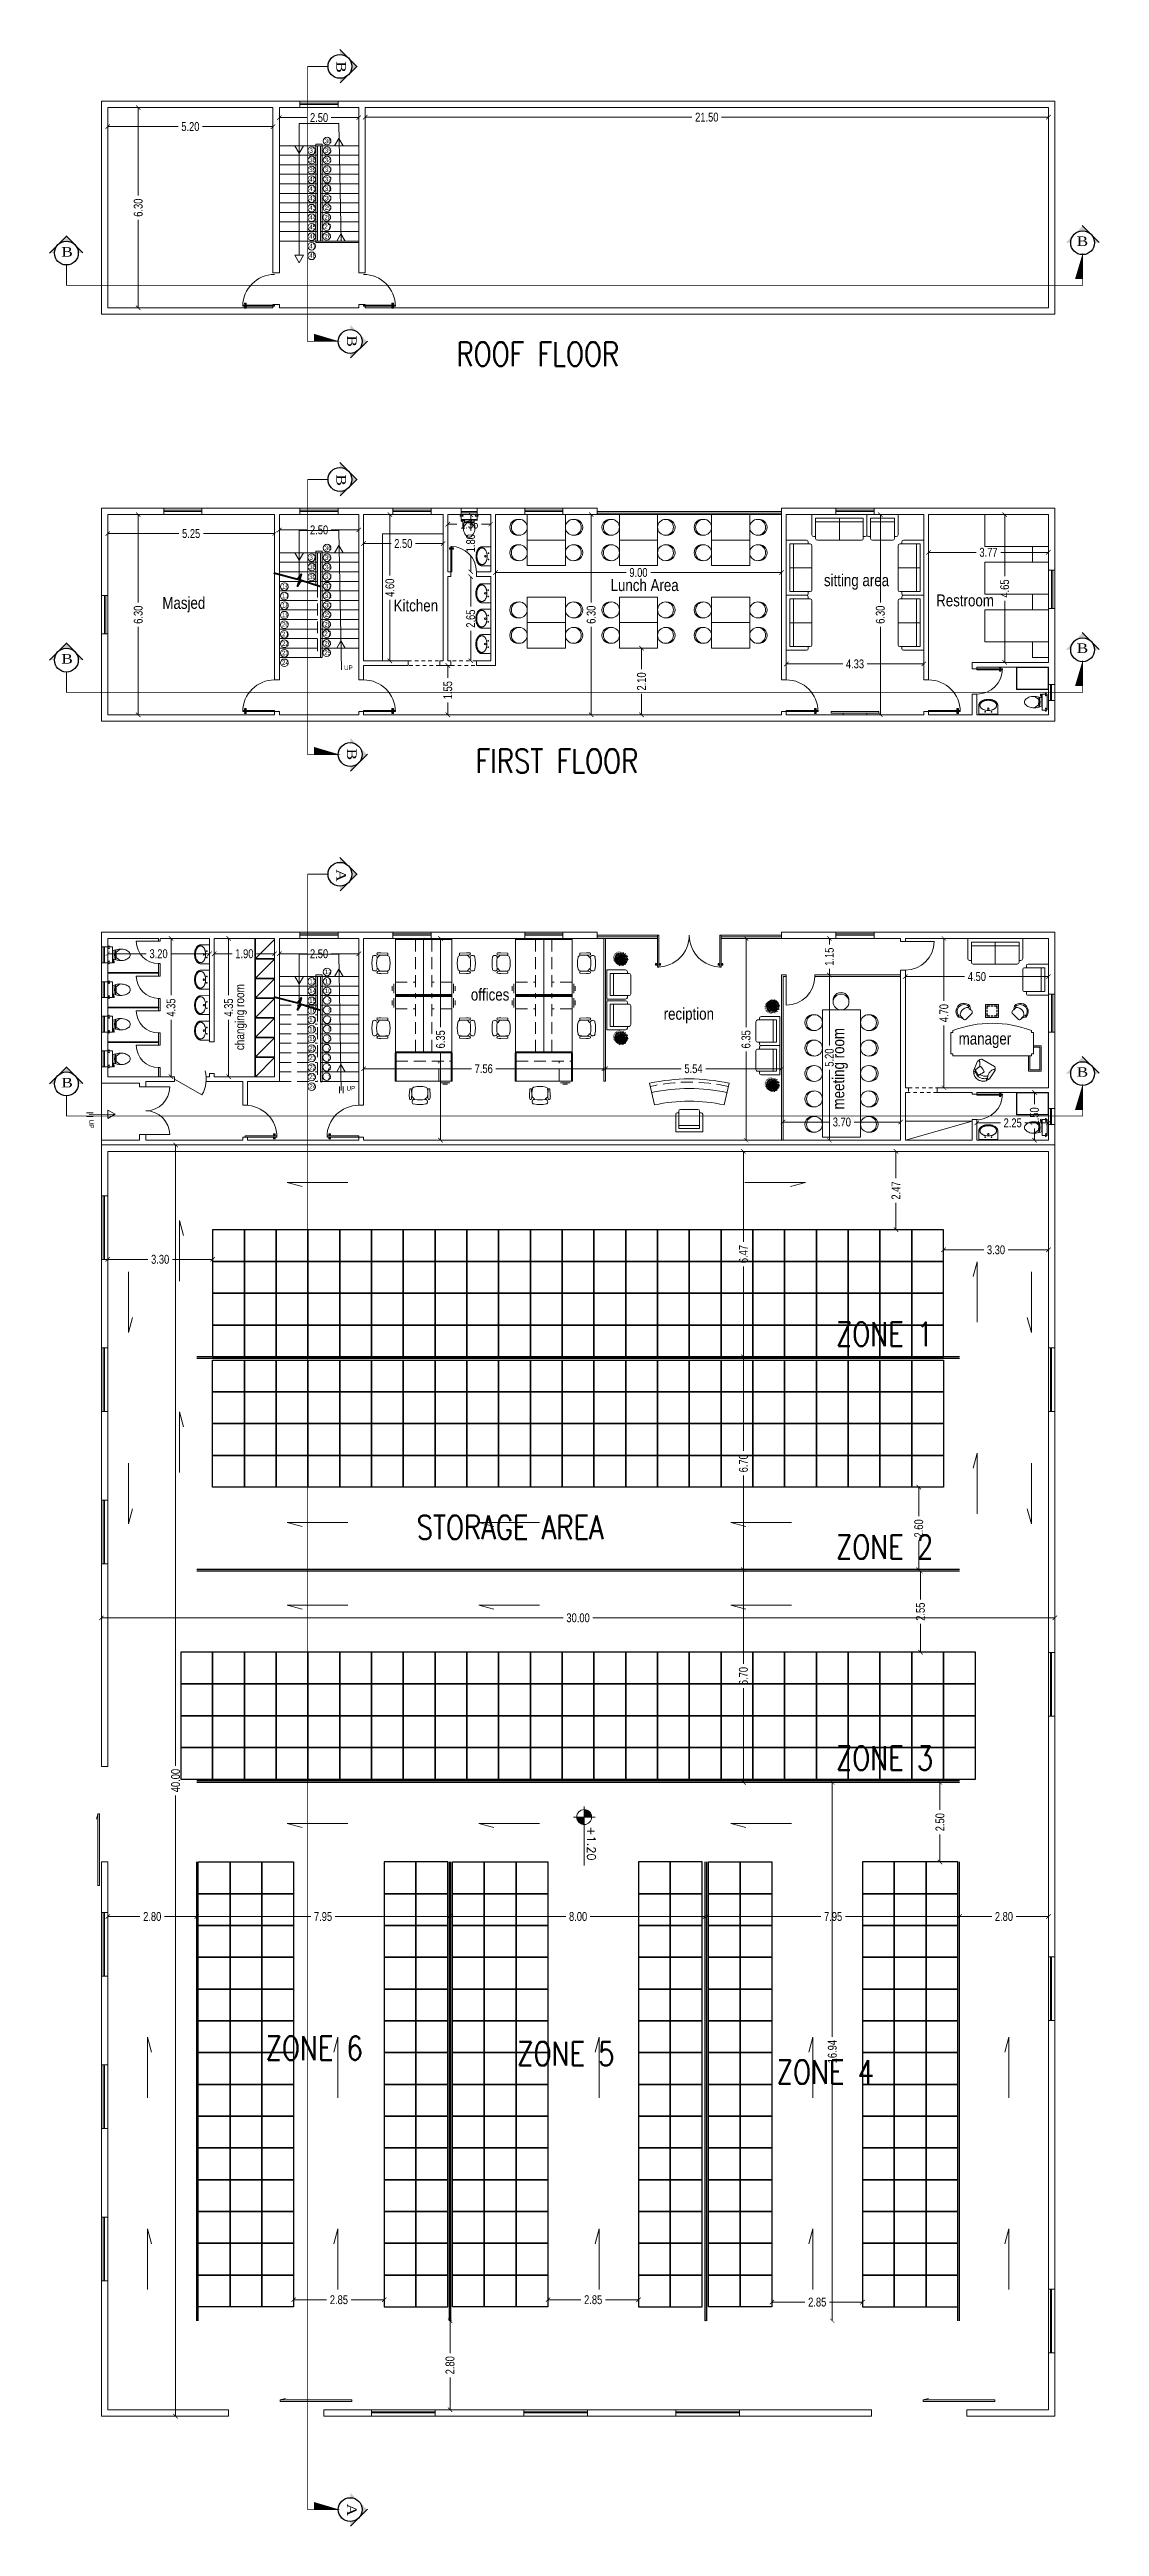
# Model space of a CAD drawing. Header units: millimetres. Extents: x -401 to 2889, y -234 to 146.
# Drawn here: x -82.9 to -49.9, y -66.5 to 11.5 of the extents above; entities that cross this region are included whole.
import ezdxf

# ---------------------------------------------------------------- set-up
doc = ezdxf.new("R2010")
doc.units = ezdxf.units.MM
doc.header["$LTSCALE"] = 3
doc.header["$MEASUREMENT"] = 0
for name, pattern in [('AXES2', [1.125, 0.75, -0.125, 0.125, -0.125]), ('CACHE2', [0.1875, 0.125, -0.0625]), ('CENTER', [50.8, 31.75, -6.35, 6.35, -6.35]), ('CONTINU', [0]), ('HIDDEN2', [0.1875, 0.125, -0.0625])]:
    doc.linetypes.add(name, pattern=pattern)
doc.layers.get('0').update_dxf_attribs({"color": 3, "lineweight": 9})
for name, color, linetype in [('AJEC LOGO', 4, 'Continuous'), ('ARCH_SUBTITLE TEXT', 10, 'Continuous'), ('Layer7', 8, 'Continuous'), ('SCHEMATIC', 7, 'Continuous')]:
    doc.layers.add(name, color=color, linetype=linetype)
for name, color, linetype, lineweight in [('DIM-IN', 1, 'Continuous', 0), ('Drw - Arch - brick (0.20)', 7, 'CONTINU', 20), ('Drw - Arch - brick (0.40)', 1, 'CONTINU', 40), ('Drw - Arch - Dimension', 1, 'CONTINU', 0), ('Drw - Arch - Door (0.05)', 141, 'CONTINU', 5), ('Drw - Arch - Furniture (0.05)', 31, 'Continuous', 5), ('Drw - Arch - Stairs (0.15)', 3, 'CONTINU', 15), ('Drw - Arch - Window (0.05)', 4, 'CONTINU', 5), ('Drw - Dimension', 1, 'CONTINU', 0), ('Drw - Fram', 2, 'Continuous', 25), ('Drw - Hatch', 8, 'CONTINU', 0), ('Drw - Text', 2, 'CONTINU', 0), ('HATCH', 253, 'Continuous', 0), ('hatch 2', 251, 'Continuous', 0), ('HIDDEN', 6, 'HIDDEN2', 13), ('LEVELS', 7, 'Continuous', 5), ('SAINT', 140, 'Continuous', 9), ('text', 7, 'Continuous', 0)]:
    doc.layers.add(name, color=color, linetype=linetype, lineweight=lineweight)
doc.styles.add('drwazah arabic', font='ARIALUNI.TTF', dxfattribs={"width": 0.75})
doc.styles.add('Drwazah english', font='sosa.shx', dxfattribs={"width": 0.75})
doc.styles.add('ROMANS', font='romans', dxfattribs={"width": 0.8})
doc.styles.add('SC 50', font='romans.shx', dxfattribs={"width": 0.9})
doc.styles.get("Standard").update_dxf_attribs({"font": 'simplex.shx', "width": 0.8})
doc.dimstyles.new('Arch A-D 1-200m', dxfattribs={"dimscale": 2, "dimtxt": 0.14, "dimasz": 0.07, "dimexe": 0, "dimexo": 0, "dimgap": 0.05, "dimtad": 0, "dimzin": 1, "dimdsep": 46, "dimtxsty": 'drwazah arabic', "dimblk": 'ARCHTICK', "dimcen": 0, "dimse1": 1, "dimse2": 1, "dimclrd": 9, "dimclre": 9, "dimclrt": 6, "dimaunit": 2, "dimazin": 0, "dimtfac": 1, "dimtmove": 0, "dimatfit": 0, "dimldrblk": 'ARCHTICK', "dimfxl": 0.18, "dimtolj": 1, "dimtzin": 0, "dimlwd": 9, "dimlwe": 9, "dimarcsym": 2})

msp = doc.modelspace()

# ---------------------------------------------------------------- texts
at = {"layer": 'ARCH_SUBTITLE TEXT', "color": 4, "linetype": 'Continuous', "char_height": 0.29993, "width": 22.92787, "attachment_point": 4, "rotation": 270, "style": 'SC 50'}
for s, insert in [('{\\fRomantic|b0|i0|c2|p2;\\W1.2;B}', (-73.75, 11.09, 0)), ('{\\fRomantic|b0|i0|c2|p2;\\W1.2;B}', (-73.415, 2.462)), ('{\\fRomantic|b0|i0|c2|p2;\\W1.2;B}', (-73.75, -1.91, 0)), ('{\\fRomantic|b0|i0|c2|p2;\\W1.2;B}', (-73.415, -10.538)), ('{\\fRomantic|b0|i0|c2|p2;\\W1.2;A}', (-73.75, -14.333, 0)), ('{\\fRomantic|b0|i0|c2|p2;\\W1.2;A}', (-73.415, -65.766))]:
    msp.add_mtext(s, dxfattribs=dict(at, insert=insert))
at = {"layer": 'ARCH_SUBTITLE TEXT', "color": 4, "linetype": 'Continuous', "char_height": 0.29993, "width": 22.92787, "attachment_point": 4, "style": 'SC 50'}
for insert in [(-50.607, 5.428), (-82.556, 5.093, 0), (-82.556, -7.714, 0), (-50.607, -7.379), (-82.556, -21.051, 0), (-50.607, -20.716)]:
    msp.add_mtext('{\\fRomantic|b0|i0|c2|p2;\\W1.2;B}', dxfattribs=dict(at, insert=insert))
at = {"layer": 'Drw - Text', "char_height": 0.144, "width": 0.31695, "attachment_point": 9, "style": 'Drwazah english'}
for s, insert in [('{\\fArial Narrow|b0|i0|c178|p34;\\W1;36}', (-74.046, 8.508)), ('{\\fArial Narrow|b0|i0|c178|p34;\\W1;38}', (-74.537, 7.912)), ('{\\fArial Narrow|b0|i0|c178|p34;\\W1;37}', (-74.531, 8.205)), ('{\\fArial Narrow|b0|i0|c178|p34;\\W1;35}', (-74.046, 8.208)), ('{\\fArial Narrow|b0|i0|c178|p34;\\W1;34}', (-74.046, 7.908)), ('{\\fArial Narrow|b0|i0|c178|p34;\\W1;40}', (-74.537, 7.303)), ('{\\fArial Narrow|b0|i0|c178|p34;\\W1;41}', (-74.537, 7.003)), ('{\\fArial Narrow|b0|i0|c178|p34;\\W1;39}', (-74.537, 7.603)), ('{\\fArial Narrow|b0|i0|c178|p34;\\W1;33}', (-74.046, 7.608)), ('{\\fArial Narrow|b0|i0|c178|p34;\\W1;31}', (-74.046, 7.008)), ('{\\fArial Narrow|b0|i0|c178|p34;\\W1;32}', (-74.045, 7.308)), ('{\\fArial Narrow|b0|i0|c178|p34;\\W1;42}', (-74.537, 6.703)), ('{\\fArial Narrow|b0|i0|c178|p34;\\W1;43}', (-74.537, 6.403)), ('{\\fArial Narrow|b0|i0|c178|p34;\\W1;44}', (-74.537, 6.103)), ('{\\fArial Narrow|b0|i0|c178|p34;\\W1;28}', (-74.061, 6.107)), ('{\\fArial Narrow|b0|i0|c178|p34;\\W1;29}', (-74.049, 6.409)), ('{\\fArial Narrow|b0|i0|c178|p34;\\W1;30}', (-74.046, 6.708)), ('{\\fArial Narrow|b0|i0|c178|p34;\\W1;45}', (-74.537, 5.803)), ('{\\fArial Narrow|b0|i0|c178|p34;\\W1;46}', (-74.537, 5.503)), ('{\\fArial Narrow|b0|i0|c178|p34;\\W1;27}', (-74.061, 5.812)), ('{\\fArial Narrow|b0|i0|c178|p34;\\W1;26}', (-74.061, 5.508)), ('{\\fArial Narrow|b0|i0|c178|p34;\\W1;47}', (-74.537, 5.203)), ('{\\fArial Narrow|b0|i0|c178|p34;\\W1;48}', (-74.537, 4.903)), ('{\\fArial Narrow|b0|i0|c178|p34;\\W1;37}', (-74.531, -4.602)), ('{\\fArial Narrow|b0|i0|c178|p34;\\W1;36}', (-74.046, -4.299)), ('{\\fArial Narrow|b0|i0|c178|p34;\\W1;35}', (-74.046, -4.599)), ('{\\fArial Narrow|b0|i0|c178|p34;\\W1;16}', (-75.392, -5.505)), ('{\\fArial Narrow|b0|i0|c178|p34;\\W1;38}', (-74.537, -4.895)), ('{\\fArial Narrow|b0|i0|c178|p34;\\W1;39}', (-74.537, -5.205)), ('{\\fArial Narrow|b0|i0|c178|p34;\\W1;34}', (-74.046, -4.899)), ('{\\fArial Narrow|b0|i0|c178|p34;\\W1;33}', (-74.046, -5.199)), ('{\\fArial Narrow|b0|i0|c178|p34;\\W1;32}', (-74.045, -5.499)), ('{\\fArial Narrow|b0|i0|c178|p34;\\W1;17}', (-75.392, -5.805)), ('{\\fArial Narrow|b0|i0|c178|p34;\\W1;18}', (-75.392, -6.105)), ('{\\fArial Narrow|b0|i0|c178|p34;\\W1;31}', (-74.046, -5.799)), ('{\\fArial Narrow|b0|i0|c178|p34;\\W1;30}', (-74.046, -6.099)), ('{\\fArial Narrow|b0|i0|c178|p34;\\W1;20}', (-75.392, -6.705)), ('{\\fArial Narrow|b0|i0|c178|p34;\\W1;21}', (-75.392, -7.005)), ('{\\fArial Narrow|b0|i0|c178|p34;\\W1;19}', (-75.392, -6.405)), ('{\\fArial Narrow|b0|i0|c178|p34;\\W1;28}', (-74.061, -6.7)), ('{\\fArial Narrow|b0|i0|c178|p34;\\W1;27}', (-74.061, -6.996)), ('{\\fArial Narrow|b0|i0|c178|p34;\\W1;29}', (-74.049, -6.398)), ('{\\fArial Narrow|b0|i0|c178|p34;\\W1;22}', (-75.392, -7.305)), ('{\\fArial Narrow|b0|i0|c178|p34;\\W1;23}', (-75.392, -7.605)), ('{\\fArial Narrow|b0|i0|c178|p34;\\W1;24}', (-75.392, -7.905)), ('{\\fArial Narrow|b0|i0|c178|p34;\\W1;26}', (-74.061, -7.3)), ('{\\fArial Narrow|b0|i0|c178|p34;\\W1;25}', (-74.061, -7.596)), ('{\\fArial Narrow|b0|i0|c0|p34;\\W1;UP}', (-73.384, -8.068)), ('{\\fArial Narrow|b0|i0|c178|p34;\\W1;13}', (-74.531, -17.939)), ('{\\fArial Narrow|b0|i0|c178|p34;\\W1;12}', (-74.046, -17.636)), ('{\\fArial Narrow|b0|i0|c178|p34;\\W1;11}', (-74.046, -17.936)), ('{\\fArial Narrow|b0|i0|c178|p34;\\W1;14}', (-74.537, -18.232)), ('{\\fArial Narrow|b0|i0|c178|p34;\\W1;15}', (-74.537, -18.542)), ('{\\fArial Narrow|b0|i0|c178|p34;\\W1;16}', (-74.537, -18.842)), ('{\\fArial Narrow|b0|i0|c178|p34;\\W1;10}', (-74.046, -18.236)), ('{\\fArial Narrow|b0|i0|c178|p34;\\W1;9}', (-74.046, -18.536)), ('{\\fArial Narrow|b0|i0|c178|p34;\\W1;8}', (-74.045, -18.836)), ('{\\fArial Narrow|b0|i0|c178|p34;\\W1;17}', (-74.537, -19.142)), ('{\\fArial Narrow|b0|i0|c178|p34;\\W1;18}', (-74.537, -19.442)), ('{\\fArial Narrow|b0|i0|c178|p34;\\W1;7}', (-74.046, -19.136)), ('{\\fArial Narrow|b0|i0|c178|p34;\\W1;6}', (-74.046, -19.436)), ('{\\fArial Narrow|b0|i0|c178|p34;\\W1;20}', (-74.537, -20.042)), ('{\\fArial Narrow|b0|i0|c178|p34;\\W1;21}', (-74.537, -20.342)), ('{\\fArial Narrow|b0|i0|c178|p34;\\W1;19}', (-74.537, -19.742)), ('{\\fArial Narrow|b0|i0|c178|p34;\\W1;4}', (-74.061, -20.037)), ('{\\fArial Narrow|b0|i0|c178|p34;\\W1;3}', (-74.061, -20.333)), ('{\\fArial Narrow|b0|i0|c178|p34;\\W1;5}', (-74.049, -19.735)), ('{\\fArial Narrow|b0|i0|c178|p34;\\W1;22}', (-74.537, -20.642)), ('{\\fArial Narrow|b0|i0|c178|p34;\\W1;23}', (-74.537, -20.942)), ('{\\fArial Narrow|b0|i0|c178|p34;\\W1;2}', (-74.061, -20.637)), ('{\\fArial Narrow|b0|i0|c178|p34;\\W1;1}', (-74.061, -20.933)), ('{\\fArial Narrow|b0|i0|c178|p34;\\W1;24}', (-74.537, -21.242)), ('{\\fArial Narrow|b0|i0|c0|p34;\\W1;UP}', (-73.308, -21.303))]:
    msp.add_mtext(s, dxfattribs=dict(at, insert=insert))
at = {"layer": 'Drw - Text', "insert": (-81.685, -22.493), "char_height": 0.144, "width": 0.31695, "attachment_point": 9, "rotation": 270, "style": 'Drwazah english'}
msp.add_mtext('{\\fArial Narrow|b0|i0|c0|p34;\\W1;UP}', dxfattribs=at)
at = {"layer": 'text', "attachment_point": 1}
for s, width, insert, char_height in [('ROOF FLOOR', 23.1916, (-70.119, 2.251), 0.75), ('{\\fArial|b0|i0|c0|p34;Lunch Area}', 3.06852, (-65.272, -5.206), 0.375), ('{\\fArial|b0|i0|c0|p34;sitting area}', 3.06852, (-58.559, -5.052), 0.375), ('{\\fArial|b0|i0|c0|p34;Masjed}', 3.06852, (-79.376, -5.767), 0.375), ('{\\fArial|b0|i0|c0|p34;Kitchen }', 3.06852, (-72.097, -5.848), 0.375), ('{\\fArial|b0|i0|c0|p34;Restroom }', 3.06852, (-55.027, -5.688), 0.375), ('FIRST FLOOR', 23.1916, (-69.518, -10.556), 0.75), ('{\\fArial|b0|i0|c0|p34;offices}', 3.06852, (-69.669, -18.092), 0.375), ('{\\fArial|b0|i0|c0|p34;reciption}', 3.06852, (-63.602, -18.696), 0.375), ('{\\fArial|b0|i0|c0|p34;manager}', 3.06852, (-54.32, -19.476), 0.375), ('ZONE 1', 23.1916, (-58.181, -28.589), 0.75), ('STORAGE AREA', 23.1916, (-71.375, -34.667), 0.75), ('ZONE 2', 23.1916, (-58.181, -35.286), 0.75), ('ZONE 3', 23.1916, (-58.181, -41.932), 0.75), ('ZONE 6', 23.1916, (-76.127, -51.057), 0.75), ('ZONE 5', 23.1916, (-68.21, -51.23), 0.75), ('ZONE 4', 23.1916, (-60.044, -51.806), 0.75)]:
    msp.add_mtext_dynamic_manual_height_columns(s, width=width, gutter_width=12.5, heights=[0], dxfattribs=dict(at, insert=insert, char_height=char_height))
at = {"layer": 'text', "attachment_point": 1, "rotation": 90}
for s, insert, char_height in [('{\\fArial|b0|i0|c0|p34;changing room}', (-77.082, -20.029), 0.28125), ('{\\fArial|b0|i0|c0|p34;meeting room}', (-58.293, -21.893), 0.375)]:
    msp.add_mtext_dynamic_manual_height_columns(s, width=3.06852, gutter_width=12.5, heights=[0], dxfattribs=dict(at, insert=insert, char_height=char_height))

# ---------------------------------------------------------------- blocks, each defined once
blk = doc.blocks.new('_ArchTick')
at = {"color": 0, "linetype": 'ByBlock', "const_width": 0.15}
blk.add_lwpolyline([(-0.5, -0.5), (0.5, 0.5)], dxfattribs=at)
blk = doc.blocks.new('*D226')
at = {"layer": 'Defpoints', "color": 0, "transparency": 16777216}
for p in [(-81.295, -35.994), (-81.295, -37.892), (-51.295, -39.648)]:
    blk.add_point(p, dxfattribs=at)
at = {"layer": 'Drw - Dimension', "color": 9, "linetype": 'ByBlock', "lineweight": 9, "transparency": 16777216}
for p, q in [((-81.295, -37.892), (-66.762, -37.892)), ((-51.295, -37.892), (-65.828, -37.892))]:
    blk.add_line(p, q, dxfattribs=at)
at = {"layer": 'Drw - Dimension', "color": 9, "lineweight": 9, "transparency": 16777216, "xscale": 0.14, "yscale": 0.14, "zscale": 0.14, "rotation": 180}
blk.add_blockref('_ArchTick', (-81.295, -37.892), dxfattribs=at)
at = {"layer": 'Drw - Dimension', "color": 9, "lineweight": 9, "transparency": 16777216, "xscale": 0.14, "yscale": 0.14, "zscale": 0.14}
blk.add_blockref('_ArchTick', (-51.295, -37.892), dxfattribs=at)
at = {"layer": 'Drw - Dimension', "color": 6, "transparency": 16777216, "insert": (-66.295, -37.892), "char_height": 0.28, "attachment_point": 5, "style": 'drwazah arabic'}
blk.add_mtext('\\A1;30.00', dxfattribs=at)
blk = doc.blocks.new('*D227')
at = {"layer": 'Defpoints', "color": 0, "transparency": 16777216}
for p in [(-77.878, -23.012), (-78.959, -63.012), (-77.878, -63.012)]:
    blk.add_point(p, dxfattribs=at)
at = {"layer": 'Drw - Dimension', "color": 9, "linetype": 'ByBlock', "lineweight": 9, "transparency": 16777216}
for p, q in [((-78.959, -23.012), (-78.959, -42.545)), ((-78.959, -63.012), (-78.959, -43.479))]:
    blk.add_line(p, q, dxfattribs=at)
at = {"layer": 'Drw - Dimension', "color": 9, "lineweight": 9, "transparency": 16777216, "xscale": 0.14, "yscale": 0.14, "zscale": 0.14}
for p, rotation in [((-78.959, -23.012), 90), ((-78.959, -63.012), 270)]:
    blk.add_blockref('_ArchTick', p, dxfattribs=dict(at, rotation=rotation))
at = {"layer": 'Drw - Dimension', "color": 6, "transparency": 16777216, "insert": (-78.959, -43.012), "char_height": 0.28, "attachment_point": 5, "rotation": 90, "style": 'drwazah arabic'}
blk.add_mtext('\\A1;40.00', dxfattribs=at)
blk = doc.blocks.new('*D240')
at = {"layer": 'Defpoints', "color": 0, "transparency": 16777216}
for p in [(-61.092, -36.375), (-60.43, -36.375), (-60.461, -43.072)]:
    blk.add_point(p, dxfattribs=at)
at = {"layer": 'Drw - Dimension', "color": 9, "linetype": 'ByBlock', "lineweight": 9, "transparency": 16777216}
for p, q in [((-61.092, -36.375), (-61.092, -39.338)), ((-61.092, -43.072), (-61.092, -40.109))]:
    blk.add_line(p, q, dxfattribs=at)
at = {"layer": 'Drw - Dimension', "color": 9, "lineweight": 9, "transparency": 16777216, "xscale": 0.14, "yscale": 0.14, "zscale": 0.14}
for p, rotation in [((-61.092, -36.375), 90), ((-61.092, -43.072), 270)]:
    blk.add_blockref('_ArchTick', p, dxfattribs=dict(at, rotation=rotation))
at = {"layer": 'Drw - Dimension', "color": 6, "transparency": 16777216, "insert": (-61.092, -39.723), "char_height": 0.28, "attachment_point": 5, "rotation": 90, "style": 'drwazah arabic'}
blk.add_mtext('\\A1;6.70', dxfattribs=at)
blk = doc.blocks.new('*D241')
at = {"layer": 'Defpoints', "color": 0, "transparency": 16777216}
for p in [(-61.092, -29.678), (-60.169, -29.678), (-60.43, -36.375)]:
    blk.add_point(p, dxfattribs=at)
at = {"layer": 'Drw - Dimension', "color": 9, "linetype": 'ByBlock', "lineweight": 9, "transparency": 16777216}
for p, q in [((-61.092, -29.678), (-61.092, -32.641)), ((-61.092, -36.375), (-61.092, -33.412))]:
    blk.add_line(p, q, dxfattribs=at)
at = {"layer": 'Drw - Dimension', "color": 9, "lineweight": 9, "transparency": 16777216, "xscale": 0.14, "yscale": 0.14, "zscale": 0.14}
for p, rotation in [((-61.092, -29.678), 90), ((-61.092, -36.375), 270)]:
    blk.add_blockref('_ArchTick', p, dxfattribs=dict(at, rotation=rotation))
at = {"layer": 'Drw - Dimension', "color": 6, "transparency": 16777216, "insert": (-61.092, -33.027), "char_height": 0.28, "attachment_point": 5, "rotation": 90, "style": 'drwazah arabic'}
blk.add_mtext('\\A1;6.70', dxfattribs=at)
blk = doc.blocks.new('*D242')
at = {"layer": 'Defpoints', "color": 0, "transparency": 16777216}
for p in [(-61.092, -23.212), (-59.602, -23.212), (-60.169, -29.678)]:
    blk.add_point(p, dxfattribs=at)
at = {"layer": 'Drw - Dimension', "color": 9, "linetype": 'ByBlock', "lineweight": 9, "transparency": 16777216}
for p, q in [((-61.092, -23.212), (-61.092, -26.06)), ((-61.092, -29.678), (-61.092, -26.831))]:
    blk.add_line(p, q, dxfattribs=at)
at = {"layer": 'Drw - Dimension', "color": 9, "lineweight": 9, "transparency": 16777216, "xscale": 0.14, "yscale": 0.14, "zscale": 0.14}
for p, rotation in [((-61.092, -23.212), 90), ((-61.092, -29.678), 270)]:
    blk.add_blockref('_ArchTick', p, dxfattribs=dict(at, rotation=rotation))
at = {"layer": 'Drw - Dimension', "color": 6, "transparency": 16777216, "insert": (-61.092, -26.445), "char_height": 0.28, "attachment_point": 5, "rotation": 90, "style": 'drwazah arabic'}
blk.add_mtext('\\A1;6.47', dxfattribs=at)
blk = doc.blocks.new('wash-1')
at = {"color": 0, "linetype": 'ByBlock'}
for p, q in [((-0.299, 0), (-0.298, -0.28)), ((0.299, 0), (-0.299, 0)), ((0.298, -0.28), (0.299, 0)), ((-0.293, -0.309), (-0.29, -0.316)), ((-0.08, -0.077), (-0.12, -0.077)), ((-0.1, -0.057), (-0.1, -0.097)), ((-0.018, -0.467), (0, -0.467)), ((0, -0.439), (-0.015, -0.439)), ((0.015, -0.439), (0, -0.439)), ((0, -0.467), (0.018, -0.467)), ((0.08, -0.077), (0.12, -0.077)), ((0.1, -0.057), (0.1, -0.097)), ((0.29, -0.316), (0.293, -0.309))]:
    blk.add_line(p, q, dxfattribs=at)
blk.add_circle((0, -0.172), 0.025, dxfattribs=at)
for centre, radius, start, end in [((-0.201, -0.279), 0.0968, 180.29998, 197.91233), ((-0.165, -0.276), 0.132, 197.91194, 207.64636), ((-0.152, -0.269), 0.146, 207.64401, 216.89798), ((-0.106, -0.234), 0.205, 216.89185, 223.5363), ((-0.183, -0.277), 0.0805, 164.69598, 177.63107), ((-0.173, -0.277), 0.09, 177.63621, 189.22299), ((-0.144, -0.273), 0.119, 189.23011, 199.28479), ((-0.121, -0.294), 0.145, 155.07689, 164.69693), ((-0.155, -0.276), 0.108, 199.28537, 210.43778), ((-0.053, -0.184), 0.277, 223.54337, 229.24885), ((-0.121, -0.294), 0.145, 145.40648, 155.07227), ((-0.109, -0.249), 0.162, 210.4303, 219.52409), ((-0.129, -0.288), 0.135, 135.39293, 145.40186), ((-0.12, -0.259), 0.147, 219.52483, 229.55664), ((-0.103, -0.242), 0.201, 229.2557, 237.1136), ((-0.122, -0.295), 0.145, 126.04674, 135.39223), ((-0.065, -0.193), 0.232, 229.55984, 237.53219), ((-0.023, -0.117), 0.349, 237.12259, 243.08001), ((-0.032, -0.419), 0.298, 119.53845, 126.0455), ((-0.045, -0.163), 0.269, 237.53316, 244.45239), ((0, -0.073), 0.398, 243.08642, 248.31089), ((-0.035, -0.414), 0.292, 112.88892, 119.53337), ((-0.04, -0.153), 0.28, 244.4603, 251.24214), ((-0.047, -0.384), 0.259, 105.82932, 112.88593), ((-0.063, -0.232), 0.228, 248.31372, 255.23295), ((-0.019, -0.089), 0.347, 251.24142, 256.71786), ((-0.023, -0.078), 0.387, 255.22946, 259.30849), ((-0.028, -0.451), 0.33, 100.26505, 105.83311), ((-0.012, -0.058), 0.379, 256.71249, 261.95986), ((-0.012, -0.02), 0.445, 259.30907, 263.11316), ((0.017, -0.734), 0.616, 91.53571, 99.66829), ((0.08, 0.591), 1.034, 261.9603, 263.88539), ((0.031, 0.336), 0.804, 263.1071, 265.21553), ((-0.011, -0.173), 0.294, 265.21523, 268.69855), ((-0.01, -0.246), 0.193, 263.89412, 268.36262), ((-0.017, -0.734), 0.616, 80.32914, 88.46173), ((0.01, -0.246), 0.193, 271.63738, 276.10588), ((0.011, -0.173), 0.294, 271.30145, 274.78477), ((-0.08, 0.591), 1.034, 276.11461, 278.0397), ((-0.031, 0.336), 0.804, 274.78447, 276.8929), ((0.012, -0.058), 0.379, 278.04014, 283.28751), ((0.012, -0.02), 0.445, 276.88684, 280.69093), ((0.028, -0.451), 0.33, 74.16689, 79.73495), ((0.023, -0.078), 0.387, 280.69151, 284.77054), ((0.019, -0.089), 0.347, 283.28166, 288.7581), ((0.047, -0.384), 0.259, 67.11407, 74.17068), ((0.063, -0.232), 0.228, 284.76705, 291.68628), ((0.04, -0.153), 0.28, 288.75851, 295.54035), ((0, -0.073), 0.398, 291.68846, 296.91293), ((0.035, -0.414), 0.292, 60.46663, 67.11108), ((0.045, -0.163), 0.269, 295.54676, 302.46598), ((0.032, -0.419), 0.298, 53.9545, 60.46155), ((0.023, -0.117), 0.349, 296.92077, 302.87819), ((0.065, -0.193), 0.232, 302.46886, 310.44122), ((0.122, -0.295), 0.145, 44.60777, 53.95326), ((0.103, -0.242), 0.201, 302.8864, 310.7443), ((0.12, -0.259), 0.147, 310.44336, 320.47517), ((0.129, -0.288), 0.135, 34.59814, 44.60707), ((0.109, -0.249), 0.162, 320.47591, 329.5697), ((0.053, -0.184), 0.277, 310.75115, 316.45663), ((0.121, -0.294), 0.145, 24.92773, 34.59352), ((0.155, -0.276), 0.108, 329.55974, 340.71214), ((0.121, -0.294), 0.145, 15.30307, 24.92311), ((0.106, -0.234), 0.205, 316.4637, 323.10815), ((0.144, -0.273), 0.119, 340.71786, 350.77255), ((0.183, -0.277), 0.0805, 2.36893, 15.30402), ((0.173, -0.277), 0.09, 350.77701, 2.36379), ((0.152, -0.269), 0.146, 323.10202, 332.35599), ((0.165, -0.276), 0.132, 332.35364, 342.08806), ((0.201, -0.279), 0.0968, 342.08767, 359.70002)]:
    blk.add_arc(centre, radius, start, end, dxfattribs=at)
blk = doc.blocks.new('ee')
at = {"layer": 'SAINT', "color": 0}
for p, q in [((0.32, 0.091), (0.193, 0.183)), ((0.426, 0.128), (0.426, -0.122)), ((0.433, 0.243), (0.433, -0.237)), ((0.578, 0.253), (0.443, 0.253)), ((0.536, 0.264), (0.536, 0.254)), ((0.561, 0.264), (0.536, 0.264)), ((0.561, 0.254), (0.536, 0.254)), ((0.539, 0.284), (0.539, 0.264)), ((0.558, 0.284), (0.539, 0.284)), ((0.558, 0.284), (0.558, 0.264)), ((0.561, 0.264), (0.561, 0.254)), ((0.588, 0.243), (0.588, -0.237)), ((0.322, -0.085), (0.193, -0.178)), ((0.386, -0.196), (0.401, -0.157)), ((0.386, -0.196), (0.386, -0.247)), ((0.408, -0.247), (0.386, -0.247)), ((0.401, -0.157), (0.408, -0.157)), ((0.408, -0.141), (0.433, -0.141)), ((0.408, -0.141), (0.408, -0.247)), ((0.408, -0.2), (0.433, -0.2)), ((0.578, -0.247), (0.443, -0.247)), ((0.561, -0.249), (0.536, -0.249)), ((0.536, -0.259), (0.536, -0.249)), ((0.561, -0.259), (0.536, -0.259)), ((0.539, -0.279), (0.539, -0.259)), ((0.558, -0.279), (0.539, -0.279)), ((0.558, -0.279), (0.558, -0.259)), ((0.561, -0.259), (0.561, -0.249))]:
    blk.add_line(p, q, dxfattribs=at)
for centre in [(0.549, 0.208), (0.549, -0.203)]:
    blk.add_circle(centre, 0.0125, dxfattribs=at)
for centre, radius, start, end in [((-0.001, 0.002), 0.12, 126.37945, 233.62055), ((0.208, -0.262), 0.457, 109.89489, 127.76176), ((0.184, -0.374), 0.557, 64.23211, 103.67546), ((-0.364, -0.001), 0.691, 353.03614, 7.69858), ((-1.179, -0.01), 1.521, 354.47288, 6.54475), ((-0.288, -0.003), 0.659, 346.97955, 14.07238), ((0.443, 0.243), 0.01, 90, 180), ((0.578, 0.243), 0.01, 360, 90), ((0.201, 0.265), 0.452, 232.74513, 250.70583), ((0.184, 0.379), 0.557, 256.32454, 295.76789), ((0.443, -0.237), 0.01, 180, 270), ((0.578, -0.237), 0.01, 270, 360)]:
    blk.add_arc(centre, radius, start, end, dxfattribs=at)
blk = doc.blocks.new('1 M')
at = {"layer": 'Drw - Arch - Door (0.05)'}
for p, q in [((-4544.434, 1057.971), (-4544.433, 1057.972)), ((-4544.434, 1057.97), (-4544.434, 1057.971)), ((-4544.434, 1057.923), (-4544.434, 1057.971)), ((-4544.434, 1057.97), (-4544.434, 1057.969)), ((-4544.434, 1057.968), (-4544.434, 1057.969)), ((-4544.434, 1057.969), (-4544.434, 1057.969)), ((-4544.434, 1057.968), (-4544.434, 1057.967)), ((-4544.434, 1057.967), (-4544.434, 1057.966)), ((-4544.434, 1057.963), (-4544.434, 1057.966)), ((-4544.434, 1057.963), (-4544.434, 1057.963)), ((-4544.434, 1057.963), (-4544.434, 1057.959)), ((-4544.434, 1057.959), (-4544.434, 1057.958)), ((-4544.434, 1057.953), (-4544.434, 1057.958)), ((-4544.434, 1057.953), (-4544.434, 1057.953)), ((-4544.434, 1057.941), (-4544.434, 1057.953)), ((-4544.434, 1057.936), (-4544.434, 1057.941)), ((-4544.434, 1057.941), (-4544.434, 1057.941)), ((-4544.434, 1057.936), (-4544.434, 1057.935)), ((-4544.434, 1057.935), (-4544.434, 1057.931)), ((-4544.434, 1057.928), (-4544.434, 1057.931)), ((-4544.434, 1057.931), (-4544.434, 1057.931)), ((-4544.434, 1057.927), (-4544.434, 1057.928)), ((-4544.434, 1057.926), (-4544.434, 1057.927)), ((-4544.434, 1057.925), (-4544.434, 1057.926)), ((-4544.434, 1057.925), (-4544.434, 1057.924)), ((-4544.434, 1057.925), (-4544.434, 1057.925)), ((-4544.434, 1057.923), (-4544.434, 1057.924)), ((-4544.433, 1057.922), (-4544.434, 1057.923)), ((-4544.433, 1057.972), (-4544.432, 1057.972)), ((-4544.433, 1057.922), (-4544.433, 1057.972)), ((-4544.432, 1057.922), (-4544.433, 1057.922)), ((-4544.432, 1057.972), (-4544.424, 1057.972)), ((-4544.424, 1057.923), (-4544.432, 1057.922)), ((-4544.424, 1057.972), (-4544.416, 1057.971)), ((-4544.416, 1057.924), (-4544.424, 1057.923)), ((-4544.416, 1057.971), (-4544.408, 1057.969)), ((-4544.408, 1057.925), (-4544.416, 1057.924)), ((-4544.408, 1057.969), (-4544.403, 1057.968)), ((-4544.403, 1057.926), (-4544.408, 1057.925)), ((-4544.403, 1057.968), (-4544.402, 1057.967)), ((-4544.403, 1057.926), (-4544.403, 1057.968)), ((-4544.402, 1057.927), (-4544.403, 1057.926)), ((-4544.402, 1057.967), (-4544.401, 1057.959)), ((-4544.402, 1057.927), (-4544.402, 1057.967)), ((-4544.401, 1057.935), (-4544.402, 1057.927)), ((-4544.401, 1057.959), (-4544.4, 1057.958)), ((-4544.401, 1057.959), (-4544.401, 1057.935)), ((-4544.4, 1057.936), (-4544.401, 1057.935)), ((-4544.4, 1057.958), (-4544.397, 1057.958)), ((-4544.4, 1057.958), (-4544.4, 1057.936)), ((-4544.397, 1057.936), (-4544.4, 1057.936)), ((-4544.397, 1057.96), (-4544.396, 1057.961)), ((-4544.397, 1057.96), (-4544.397, 1057.958)), ((-4544.397, 1057.958), (-4544.397, 1057.936)), ((-4544.397, 1057.936), (-4544.397, 1057.934)), ((-4544.396, 1057.933), (-4544.397, 1057.934)), ((-4544.396, 1057.961), (-4544.386, 1057.963)), ((-4544.386, 1057.931), (-4544.396, 1057.933)), ((-4544.386, 1057.963), (-4544.385, 1057.963)), ((-4544.385, 1057.931), (-4544.386, 1057.931)), ((-4544.385, 1057.963), (-4544.384, 1057.963)), ((-4544.384, 1057.931), (-4544.385, 1057.931)), ((-4544.384, 1057.965), (-4544.38, 1057.979)), ((-4544.384, 1057.964), (-4544.384, 1057.965)), ((-4544.384, 1057.963), (-4544.384, 1057.964)), ((-4544.384, 1057.93), (-4544.384, 1057.931)), ((-4544.384, 1057.929), (-4544.384, 1057.93)), ((-4544.38, 1057.915), (-4544.384, 1057.929)), ((-4544.38, 1057.979), (-4544.379, 1057.98)), ((-4544.38, 1057.979), (-4544.38, 1057.979)), ((-4544.38, 1057.915), (-4544.38, 1057.915)), ((-4544.379, 1057.915), (-4544.38, 1057.915)), ((-4544.379, 1057.98), (-4544.378, 1057.98)), ((-4544.379, 1057.98), (-4544.379, 1057.98)), ((-4544.379, 1057.914), (-4544.379, 1057.915)), ((-4544.378, 1057.914), (-4544.379, 1057.914)), ((-4544.378, 1057.98), (-4544.375, 1057.98)), ((-4544.375, 1057.914), (-4544.378, 1057.914)), ((-4544.375, 1057.03), (-4544.375, 1058.03)), ((-4544.375, 1058.03), (-4544.337, 1058.03)), ((-4544.337, 1057.03), (-4544.337, 1058.03)), ((-4544.334, 1057.98), (-4544.337, 1057.98)), ((-4544.337, 1057.914), (-4544.334, 1057.914)), ((-4544.333, 1057.98), (-4544.334, 1057.98)), ((-4544.334, 1057.914), (-4544.333, 1057.914)), ((-4544.333, 1057.979), (-4544.333, 1057.98)), ((-4544.333, 1057.98), (-4544.333, 1057.98)), ((-4544.332, 1057.979), (-4544.333, 1057.979)), ((-4544.333, 1057.915), (-4544.332, 1057.915)), ((-4544.333, 1057.914), (-4544.333, 1057.915)), ((-4544.333, 1057.915), (-4544.333, 1057.915)), ((-4544.329, 1057.965), (-4544.332, 1057.979)), ((-4544.332, 1057.915), (-4544.329, 1057.929)), ((-4544.328, 1057.964), (-4544.329, 1057.965)), ((-4544.329, 1057.929), (-4544.328, 1057.93)), ((-4544.328, 1057.963), (-4544.328, 1057.964)), ((-4544.327, 1057.963), (-4544.328, 1057.963)), ((-4544.328, 1057.93), (-4544.328, 1057.931)), ((-4544.328, 1057.931), (-4544.327, 1057.931)), ((-4544.326, 1057.963), (-4544.327, 1057.963)), ((-4544.327, 1057.931), (-4544.326, 1057.931)), ((-4544.316, 1057.961), (-4544.326, 1057.963)), ((-4544.326, 1057.931), (-4544.316, 1057.933)), ((-4544.316, 1057.96), (-4544.316, 1057.961)), ((-4544.316, 1057.96), (-4544.316, 1057.958)), ((-4544.312, 1057.958), (-4544.316, 1057.958)), ((-4544.316, 1057.958), (-4544.316, 1057.936)), ((-4544.316, 1057.936), (-4544.312, 1057.936)), ((-4544.316, 1057.936), (-4544.316, 1057.934)), ((-4544.316, 1057.933), (-4544.316, 1057.934)), ((-4544.31, 1057.967), (-4544.312, 1057.959)), ((-4544.312, 1057.959), (-4544.312, 1057.958)), ((-4544.312, 1057.959), (-4544.312, 1057.935)), ((-4544.312, 1057.958), (-4544.312, 1057.936)), ((-4544.312, 1057.936), (-4544.312, 1057.935)), ((-4544.312, 1057.935), (-4544.31, 1057.927)), ((-4544.304, 1057.969), (-4544.31, 1057.968)), ((-4544.31, 1057.968), (-4544.31, 1057.967)), ((-4544.31, 1057.926), (-4544.31, 1057.968)), ((-4544.31, 1057.927), (-4544.31, 1057.967)), ((-4544.31, 1057.927), (-4544.31, 1057.926)), ((-4544.31, 1057.926), (-4544.304, 1057.925)), ((-4544.296, 1057.971), (-4544.304, 1057.969)), ((-4544.304, 1057.925), (-4544.296, 1057.924)), ((-4544.288, 1057.972), (-4544.296, 1057.971)), ((-4544.296, 1057.924), (-4544.288, 1057.923)), ((-4544.28, 1057.972), (-4544.288, 1057.972)), ((-4544.288, 1057.923), (-4544.28, 1057.922)), ((-4544.279, 1057.972), (-4544.28, 1057.972)), ((-4544.28, 1057.922), (-4544.279, 1057.922)), ((-4544.278, 1057.971), (-4544.279, 1057.972)), ((-4544.279, 1057.922), (-4544.279, 1057.972)), ((-4544.279, 1057.922), (-4544.278, 1057.923)), ((-4544.278, 1057.97), (-4544.278, 1057.971)), ((-4544.278, 1057.923), (-4544.278, 1057.971)), ((-4544.278, 1057.97), (-4544.278, 1057.969)), ((-4544.278, 1057.968), (-4544.278, 1057.969)), ((-4544.278, 1057.969), (-4544.278, 1057.969)), ((-4544.278, 1057.968), (-4544.278, 1057.967)), ((-4544.278, 1057.967), (-4544.278, 1057.966)), ((-4544.278, 1057.963), (-4544.278, 1057.966)), ((-4544.278, 1057.963), (-4544.278, 1057.963)), ((-4544.278, 1057.963), (-4544.278, 1057.959)), ((-4544.278, 1057.959), (-4544.278, 1057.958)), ((-4544.278, 1057.953), (-4544.278, 1057.958)), ((-4544.278, 1057.953), (-4544.278, 1057.953)), ((-4544.278, 1057.941), (-4544.278, 1057.953)), ((-4544.278, 1057.936), (-4544.278, 1057.941)), ((-4544.278, 1057.941), (-4544.278, 1057.941)), ((-4544.278, 1057.936), (-4544.278, 1057.935)), ((-4544.278, 1057.935), (-4544.278, 1057.931)), ((-4544.278, 1057.928), (-4544.278, 1057.931)), ((-4544.278, 1057.931), (-4544.278, 1057.931)), ((-4544.278, 1057.927), (-4544.278, 1057.928)), ((-4544.278, 1057.926), (-4544.278, 1057.927)), ((-4544.278, 1057.925), (-4544.278, 1057.926)), ((-4544.278, 1057.925), (-4544.278, 1057.924)), ((-4544.278, 1057.925), (-4544.278, 1057.925)), ((-4544.278, 1057.923), (-4544.278, 1057.924)), ((-4544.375, 1057.03), (-4544.337, 1057.03))]:
    blk.add_line(p, q, dxfattribs=at)
blk.add_arc((-4544.375, 1057.03), 1, 0, 90, dxfattribs=at)
blk = doc.blocks.new('*D243')
at = {"layer": 'Defpoints', "color": 0, "transparency": 16777216}
for p in [(-81.095, -16.512), (-77.895, -16.512), (-77.895, -16.995)]:
    blk.add_point(p, dxfattribs=at)
at = {"layer": 'Drw - Dimension', "color": 9, "linetype": 'ByBlock', "lineweight": 9, "transparency": 16777216}
for p, q in [((-81.095, -16.995), (-79.881, -16.995)), ((-77.895, -16.995), (-79.11, -16.995))]:
    blk.add_line(p, q, dxfattribs=at)
at = {"layer": 'Drw - Dimension', "color": 9, "lineweight": 9, "transparency": 16777216, "xscale": 0.14, "yscale": 0.14, "zscale": 0.14, "rotation": 180}
blk.add_blockref('_ArchTick', (-81.095, -16.995), dxfattribs=at)
at = {"layer": 'Drw - Dimension', "color": 9, "lineweight": 9, "transparency": 16777216, "xscale": 0.14, "yscale": 0.14, "zscale": 0.14}
blk.add_blockref('_ArchTick', (-77.895, -16.995), dxfattribs=at)
at = {"layer": 'Drw - Dimension', "color": 6, "transparency": 16777216, "insert": (-79.495, -16.995), "char_height": 0.28, "attachment_point": 5, "style": 'drwazah arabic'}
blk.add_mtext('\\A1;3.20', dxfattribs=at)
blk = doc.blocks.new('*D244')
at = {"layer": 'Defpoints', "color": 0, "transparency": 16777216}
for p in [(-77.895, -16.512), (-79.103, -20.862), (-77.895, -20.862)]:
    blk.add_point(p, dxfattribs=at)
at = {"layer": 'Drw - Dimension', "color": 9, "linetype": 'ByBlock', "lineweight": 9, "transparency": 16777216}
for p, q in [((-79.103, -16.512), (-79.103, -18.301)), ((-79.103, -20.862), (-79.103, -19.072))]:
    blk.add_line(p, q, dxfattribs=at)
at = {"layer": 'Drw - Dimension', "color": 9, "lineweight": 9, "transparency": 16777216, "xscale": 0.14, "yscale": 0.14, "zscale": 0.14}
for p, rotation in [((-79.103, -16.512), 90), ((-79.103, -20.862), 270)]:
    blk.add_blockref('_ArchTick', p, dxfattribs=dict(at, rotation=rotation))
at = {"layer": 'Drw - Dimension', "color": 6, "transparency": 16777216, "insert": (-79.103, -18.687), "char_height": 0.28, "attachment_point": 5, "rotation": 90, "style": 'drwazah arabic'}
blk.add_mtext('\\A1;4.35', dxfattribs=at)
blk = doc.blocks.new('*D245')
at = {"layer": 'Defpoints', "color": 0, "transparency": 16777216}
for p in [(-77.745, -16.512), (-75.845, -16.512), (-75.845, -16.995)]:
    blk.add_point(p, dxfattribs=at)
at = {"layer": 'Drw - Dimension', "color": 9, "linetype": 'ByBlock', "lineweight": 9, "transparency": 16777216}
for p, q in [((-77.745, -16.995), (-77.181, -16.995)), ((-75.845, -16.995), (-76.41, -16.995))]:
    blk.add_line(p, q, dxfattribs=at)
at = {"layer": 'Drw - Dimension', "color": 9, "lineweight": 9, "transparency": 16777216, "xscale": 0.14, "yscale": 0.14, "zscale": 0.14, "rotation": 180}
blk.add_blockref('_ArchTick', (-77.745, -16.995), dxfattribs=at)
at = {"layer": 'Drw - Dimension', "color": 9, "lineweight": 9, "transparency": 16777216, "xscale": 0.14, "yscale": 0.14, "zscale": 0.14}
blk.add_blockref('_ArchTick', (-75.845, -16.995), dxfattribs=at)
at = {"layer": 'Drw - Dimension', "color": 6, "transparency": 16777216, "insert": (-76.795, -16.995), "char_height": 0.28, "attachment_point": 5, "style": 'drwazah arabic'}
blk.add_mtext('\\A1;1.90', dxfattribs=at)
blk = doc.blocks.new('*D246')
at = {"layer": 'Defpoints', "color": 0, "transparency": 16777216}
for p in [(-75.845, -16.512), (-77.29, -20.862), (-75.845, -20.862)]:
    blk.add_point(p, dxfattribs=at)
at = {"layer": 'Drw - Dimension', "color": 9, "linetype": 'ByBlock', "lineweight": 9, "transparency": 16777216}
for p, q in [((-77.29, -16.512), (-77.29, -18.301)), ((-77.29, -20.862), (-77.29, -19.072))]:
    blk.add_line(p, q, dxfattribs=at)
at = {"layer": 'Drw - Dimension', "color": 9, "lineweight": 9, "transparency": 16777216, "xscale": 0.14, "yscale": 0.14, "zscale": 0.14}
for p, rotation in [((-77.29, -16.512), 90), ((-77.29, -20.862), 270)]:
    blk.add_blockref('_ArchTick', p, dxfattribs=dict(at, rotation=rotation))
at = {"layer": 'Drw - Dimension', "color": 6, "transparency": 16777216, "insert": (-77.29, -18.687), "char_height": 0.28, "attachment_point": 5, "rotation": 90, "style": 'drwazah arabic'}
blk.add_mtext('\\A1;4.35', dxfattribs=at)
blk = doc.blocks.new('*D228')
at = {"layer": 'Defpoints', "color": 0, "transparency": 16777216}
for p in [(-55.995, -16.512), (-51.495, -16.512), (-51.495, -17.714)]:
    blk.add_point(p, dxfattribs=at)
at = {"layer": 'Drw - Dimension', "color": 9, "linetype": 'ByBlock', "lineweight": 9, "transparency": 16777216}
for p, q in [((-55.995, -17.714), (-54.131, -17.714)), ((-51.495, -17.714), (-53.36, -17.714))]:
    blk.add_line(p, q, dxfattribs=at)
at = {"layer": 'Drw - Dimension', "color": 9, "lineweight": 9, "transparency": 16777216, "xscale": 0.14, "yscale": 0.14, "zscale": 0.14, "rotation": 180}
blk.add_blockref('_ArchTick', (-55.995, -17.714), dxfattribs=at)
at = {"layer": 'Drw - Dimension', "color": 9, "lineweight": 9, "transparency": 16777216, "xscale": 0.14, "yscale": 0.14, "zscale": 0.14}
blk.add_blockref('_ArchTick', (-51.495, -17.714), dxfattribs=at)
at = {"layer": 'Drw - Dimension', "color": 6, "transparency": 16777216, "insert": (-53.745, -17.714), "char_height": 0.28, "attachment_point": 5, "style": 'drwazah arabic'}
blk.add_mtext('\\A1;4.50', dxfattribs=at)
blk = doc.blocks.new('*D229')
at = {"layer": 'Defpoints', "color": 0, "transparency": 16777216}
for p in [(-54.235, -16.512), (-54.783, -21.212), (-54.235, -21.212)]:
    blk.add_point(p, dxfattribs=at)
at = {"layer": 'Drw - Dimension', "color": 9, "linetype": 'ByBlock', "lineweight": 9, "transparency": 16777216}
for p, q in [((-54.783, -16.512), (-54.783, -18.476)), ((-54.783, -21.212), (-54.783, -19.247))]:
    blk.add_line(p, q, dxfattribs=at)
at = {"layer": 'Drw - Dimension', "color": 9, "lineweight": 9, "transparency": 16777216, "xscale": 0.14, "yscale": 0.14, "zscale": 0.14}
for p, rotation in [((-54.783, -16.512), 90), ((-54.783, -21.212), 270)]:
    blk.add_blockref('_ArchTick', p, dxfattribs=dict(at, rotation=rotation))
at = {"layer": 'Drw - Dimension', "color": 6, "transparency": 16777216, "insert": (-54.783, -18.862), "char_height": 0.28, "attachment_point": 5, "rotation": 90, "style": 'drwazah arabic'}
blk.add_mtext('\\A1;4.70', dxfattribs=at)
blk = doc.blocks.new('*D230')
at = {"layer": 'Defpoints', "color": 0, "transparency": 16777216}
for p in [(-58.388, -17.662), (-57.645, -17.662), (-57.645, -22.862)]:
    blk.add_point(p, dxfattribs=at)
at = {"layer": 'Drw - Dimension', "color": 9, "linetype": 'ByBlock', "lineweight": 9, "transparency": 16777216}
for p, q in [((-58.388, -17.662), (-58.388, -19.876)), ((-58.388, -22.862), (-58.388, -20.647))]:
    blk.add_line(p, q, dxfattribs=at)
at = {"layer": 'Drw - Dimension', "color": 9, "lineweight": 9, "transparency": 16777216, "xscale": 0.14, "yscale": 0.14, "zscale": 0.14}
for p, rotation in [((-58.388, -17.662), 90), ((-58.388, -22.862), 270)]:
    blk.add_blockref('_ArchTick', p, dxfattribs=dict(at, rotation=rotation))
at = {"layer": 'Drw - Dimension', "color": 6, "transparency": 16777216, "insert": (-58.388, -20.262), "char_height": 0.28, "attachment_point": 5, "rotation": 90, "style": 'drwazah arabic'}
blk.add_mtext('\\A1;5.20', dxfattribs=at)
blk = doc.blocks.new('*D231')
at = {"layer": 'Defpoints', "color": 0, "transparency": 16777216}
for p in [(-78.295, -44.781), (-81.095, -45.728), (-78.295, -47.291)]:
    blk.add_point(p, dxfattribs=at)
at = {"layer": 'DIM-IN', "color": 9, "linetype": 'ByBlock', "lineweight": 9, "transparency": 16777216}
for p, q in [((-81.095, -47.291), (-80.081, -47.291)), ((-78.295, -47.291), (-79.31, -47.291))]:
    blk.add_line(p, q, dxfattribs=at)
at = {"layer": 'DIM-IN', "color": 9, "lineweight": 9, "transparency": 16777216, "xscale": 0.14, "yscale": 0.14, "zscale": 0.14, "rotation": 180}
blk.add_blockref('_ArchTick', (-81.095, -47.291), dxfattribs=at)
at = {"layer": 'DIM-IN', "color": 9, "lineweight": 9, "transparency": 16777216, "xscale": 0.14, "yscale": 0.14, "zscale": 0.14}
blk.add_blockref('_ArchTick', (-78.295, -47.291), dxfattribs=at)
at = {"layer": 'DIM-IN', "color": 6, "transparency": 16777216, "insert": (-79.695, -47.291), "char_height": 0.28, "attachment_point": 5, "style": 'drwazah arabic'}
blk.add_mtext('\\A1;2.80', dxfattribs=at)
blk = doc.blocks.new('*D247')
at = {"layer": 'Defpoints', "color": 0, "transparency": 16777216}
for p in [(-70.295, -60.012), (-70.324, -62.812), (-70.295, -62.812)]:
    blk.add_point(p, dxfattribs=at)
at = {"layer": 'DIM-IN', "color": 9, "linetype": 'ByBlock', "lineweight": 9, "transparency": 16777216}
for p, q in [((-70.324, -60.012), (-70.324, -61.026)), ((-70.324, -62.812), (-70.324, -61.797))]:
    blk.add_line(p, q, dxfattribs=at)
at = {"layer": 'DIM-IN', "color": 9, "lineweight": 9, "transparency": 16777216, "xscale": 0.14, "yscale": 0.14, "zscale": 0.14}
for p, rotation in [((-70.324, -60.012), 90), ((-70.324, -62.812), 270)]:
    blk.add_blockref('_ArchTick', p, dxfattribs=dict(at, rotation=rotation))
at = {"layer": 'DIM-IN', "color": 6, "transparency": 16777216, "insert": (-70.324, -61.412), "char_height": 0.28, "attachment_point": 5, "rotation": 90, "style": 'drwazah arabic'}
blk.add_mtext('\\A1;2.80', dxfattribs=at)
blk = doc.blocks.new('*D232')
at = {"layer": 'Defpoints', "color": 0, "transparency": 16777216}
for p in [(-78.295, -45.502), (-70.345, -45.502), (-70.345, -47.291)]:
    blk.add_point(p, dxfattribs=at)
at = {"layer": 'DIM-IN', "color": 9, "linetype": 'ByBlock', "lineweight": 9, "transparency": 16777216}
for p, q in [((-78.295, -47.291), (-74.706, -47.291)), ((-70.345, -47.291), (-73.935, -47.291))]:
    blk.add_line(p, q, dxfattribs=at)
at = {"layer": 'DIM-IN', "color": 9, "lineweight": 9, "transparency": 16777216, "xscale": 0.14, "yscale": 0.14, "zscale": 0.14, "rotation": 180}
blk.add_blockref('_ArchTick', (-78.295, -47.291), dxfattribs=at)
at = {"layer": 'DIM-IN', "color": 9, "lineweight": 9, "transparency": 16777216, "xscale": 0.14, "yscale": 0.14, "zscale": 0.14}
blk.add_blockref('_ArchTick', (-70.345, -47.291), dxfattribs=at)
at = {"layer": 'DIM-IN', "color": 6, "transparency": 16777216, "insert": (-74.32, -47.291), "char_height": 0.28, "attachment_point": 5, "style": 'drwazah arabic'}
blk.add_mtext('\\A1;7.95', dxfattribs=at)
blk = doc.blocks.new('*D233')
at = {"layer": 'Defpoints', "color": 0, "transparency": 16777216}
for p in [(-70.295, -45.502), (-62.295, -45.502), (-62.295, -47.291)]:
    blk.add_point(p, dxfattribs=at)
at = {"layer": 'DIM-IN', "color": 9, "linetype": 'ByBlock', "lineweight": 9, "transparency": 16777216}
for p, q in [((-70.295, -47.291), (-66.681, -47.291)), ((-62.295, -47.291), (-65.91, -47.291))]:
    blk.add_line(p, q, dxfattribs=at)
at = {"layer": 'DIM-IN', "color": 9, "lineweight": 9, "transparency": 16777216, "xscale": 0.14, "yscale": 0.14, "zscale": 0.14, "rotation": 180}
blk.add_blockref('_ArchTick', (-70.295, -47.291), dxfattribs=at)
at = {"layer": 'DIM-IN', "color": 9, "lineweight": 9, "transparency": 16777216, "xscale": 0.14, "yscale": 0.14, "zscale": 0.14}
blk.add_blockref('_ArchTick', (-62.295, -47.291), dxfattribs=at)
at = {"layer": 'DIM-IN', "color": 6, "transparency": 16777216, "insert": (-66.295, -47.291), "char_height": 0.28, "attachment_point": 5, "style": 'drwazah arabic'}
blk.add_mtext('\\A1;8.00', dxfattribs=at)
blk = doc.blocks.new('*D234')
at = {"layer": 'Defpoints', "color": 0, "transparency": 16777216}
for p in [(-62.245, -45.502), (-54.295, -45.502), (-54.295, -47.291)]:
    blk.add_point(p, dxfattribs=at)
at = {"layer": 'DIM-IN', "color": 9, "linetype": 'ByBlock', "lineweight": 9, "transparency": 16777216}
for p, q in [((-62.245, -47.291), (-58.656, -47.291)), ((-54.295, -47.291), (-57.885, -47.291))]:
    blk.add_line(p, q, dxfattribs=at)
at = {"layer": 'DIM-IN', "color": 9, "lineweight": 9, "transparency": 16777216, "xscale": 0.14, "yscale": 0.14, "zscale": 0.14, "rotation": 180}
blk.add_blockref('_ArchTick', (-62.245, -47.291), dxfattribs=at)
at = {"layer": 'DIM-IN', "color": 9, "lineweight": 9, "transparency": 16777216, "xscale": 0.14, "yscale": 0.14, "zscale": 0.14}
blk.add_blockref('_ArchTick', (-54.295, -47.291), dxfattribs=at)
at = {"layer": 'DIM-IN', "color": 6, "transparency": 16777216, "insert": (-58.27, -47.291), "char_height": 0.28, "attachment_point": 5, "style": 'drwazah arabic'}
blk.add_mtext('\\A1;7.95', dxfattribs=at)
blk = doc.blocks.new('*D248')
at = {"layer": 'Defpoints', "color": 0, "transparency": 16777216}
for p in [(-54.345, -43.072), (-58.295, -60.012), (-54.295, -60.012)]:
    blk.add_point(p, dxfattribs=at)
at = {"layer": 'DIM-IN', "color": 9, "linetype": 'ByBlock', "lineweight": 9, "transparency": 16777216}
for p, q in [((-58.295, -43.072), (-58.295, -51.075)), ((-58.295, -60.012), (-58.295, -52.009))]:
    blk.add_line(p, q, dxfattribs=at)
at = {"layer": 'DIM-IN', "color": 9, "lineweight": 9, "transparency": 16777216, "xscale": 0.14, "yscale": 0.14, "zscale": 0.14}
for p, rotation in [((-58.295, -43.072), 90), ((-58.295, -60.012), 270)]:
    blk.add_blockref('_ArchTick', p, dxfattribs=dict(at, rotation=rotation))
at = {"layer": 'DIM-IN', "color": 6, "transparency": 16777216, "insert": (-58.295, -51.542), "char_height": 0.28, "attachment_point": 5, "rotation": 90, "style": 'drwazah arabic'}
blk.add_mtext('\\A1;16.94', dxfattribs=at)
blk = doc.blocks.new('*D235')
at = {"layer": 'Defpoints', "color": 0, "transparency": 16777216}
for p in [(-54.295, -45.502), (-51.495, -45.502), (-51.495, -47.291)]:
    blk.add_point(p, dxfattribs=at)
at = {"layer": 'DIM-IN', "color": 9, "linetype": 'ByBlock', "lineweight": 9, "transparency": 16777216}
for p, q in [((-54.295, -47.291), (-53.281, -47.291)), ((-51.495, -47.291), (-52.51, -47.291))]:
    blk.add_line(p, q, dxfattribs=at)
at = {"layer": 'DIM-IN', "color": 9, "lineweight": 9, "transparency": 16777216, "xscale": 0.14, "yscale": 0.14, "zscale": 0.14, "rotation": 180}
blk.add_blockref('_ArchTick', (-54.295, -47.291), dxfattribs=at)
at = {"layer": 'DIM-IN', "color": 9, "lineweight": 9, "transparency": 16777216, "xscale": 0.14, "yscale": 0.14, "zscale": 0.14}
blk.add_blockref('_ArchTick', (-51.495, -47.291), dxfattribs=at)
at = {"layer": 'DIM-IN', "color": 6, "transparency": 16777216, "insert": (-52.895, -47.291), "char_height": 0.28, "attachment_point": 5, "style": 'drwazah arabic'}
blk.add_mtext('\\A1;2.80', dxfattribs=at)
blk = doc.blocks.new('desk-9')
at = {"color": 0, "linetype": 'ByBlock'}
for p, q in [((-1.8, 0.891), (0, 0.891)), ((-1.8, 0), (-1.8, 0.891)), ((-1.769, 0), (-1.769, 0.891)), ((-0.031, 0), (-0.031, 0.891)), ((0, 0.891), (0, 0)), ((0, 0), (-1.8, 0)), ((-1.34, -0.24), (-1.352, -0.458)), ((-1.34, -0.24), (-1.283, -0.24)), ((-1.283, -0.24), (-1.276, -0.458)), ((-0.764, -0.24), (-0.77, -0.458)), ((-0.706, -0.24), (-0.764, -0.24)), ((-0.706, -0.24), (-0.695, -0.458)), ((-0.376, -0.05), (-0.075, -0.05)), ((-0.301, -0.1), (-0.151, -0.1))]:
    blk.add_line(p, q, dxfattribs=at)
at = {"color": 0, "linetype": 'HIDDEN2'}
for p, q in [((-1.769, 0.633), (-0.031, 0.633)), ((-0.42, 0), (-0.42, 0.633))]:
    blk.add_line(p, q, dxfattribs=at)
at = {"color": 0, "linetype": 'ByBlock'}
for centre, radius, start, end in [((-0.994, -0.478), 0.358, 176.93568, 193.53054), ((-1.314, -0.554), 0.0291, 193.53061, 346.46946), ((-1.635, -0.478), 0.358, 346.46946, 3.06432), ((-0.507, -0.384), 0.766, 169.69877, 187.06694), ((-1.205, -0.471), 0.0627, 187.06694, 243.72312), ((-1.099, -0.668), 0.168, 162.23598, 174.93564), ((-1.204, -0.659), 0.0627, 174.93564, 259.30559), ((-1.187, -0.26), 0.0753, 102.63544, 169.69877), ((-1.2, -0.635), 0.0627, 80.30518, 162.23598), ((-1.273, -0.607), 0.0897, 21.96816, 63.72312), ((-1.023, 0.302), 1.04, 259.30559, 280.88309), ((-1.023, -0.991), 0.824, 76.96313, 102.63544), ((-1.023, 0.399), 0.987, 260.30518, 279.86361), ((-0.776, -0.607), 0.0897, 113.36219, 158.41366), ((-0.844, -0.635), 0.0627, 18.06306, 99.86361), ((-0.854, -0.262), 0.0753, 9.83116, 76.96313), ((-0.839, -0.658), 0.0627, 280.88309, 5.39216), ((-0.837, -0.467), 0.0627, 293.3622, 352.83774), ((-0.944, -0.668), 0.168, 5.39216, 18.06306), ((-1.535, -0.38), 0.766, 352.83774, 9.83116), ((-0.412, -0.478), 0.358, 176.93568, 193.53054), ((-0.732, -0.554), 0.0291, 193.53053, 346.46938), ((-1.052, -0.478), 0.358, 346.46946, 3.06432)]:
    blk.add_arc(centre, radius, start, end, dxfattribs=at)
blk = doc.blocks.new('SOFA1')
at = {"color": 0, "linetype": 'ByBlock'}
for p, q in [((-254.063, 58.562), (-254.063, 58.012)), ((-253.963, 58.612), (-254.013, 58.612)), ((-253.963, 58.662), (-253.963, 58.112)), ((-253.963, 58.212), (-253.313, 58.212)), ((-253.963, 58.112), (-253.313, 58.112)), ((-253.363, 58.712), (-253.913, 58.712)), ((-253.313, 58.112), (-253.313, 58.662)), ((-253.263, 58.612), (-253.313, 58.612)), ((-253.213, 58.012), (-253.213, 58.562)), ((-254.063, 58.012), (-253.213, 58.012))]:
    blk.add_line(p, q, dxfattribs=at)
for centre, start, end in [((-254.013, 58.562), 90, 180), ((-253.913, 58.662), 90, 180), ((-253.363, 58.662), 360, 90), ((-253.263, 58.562), 0, 90)]:
    blk.add_arc(centre, 0.05, start, end, dxfattribs=at)
blk = doc.blocks.new('A$C13B16592')
at = {"layer": 'SCHEMATIC', "color": 251, "lineweight": 0}
for p, q in [((0, 2.27), (0, 2.27)), ((0.01, 2.61), (0.01, 2.61)), ((0.01, 1.87), (0.01, 1.87)), ((0.02, 2.56), (0.02, 2.56)), ((0.02, 2.03), (0.02, 2.03)), ((0.05, 2.01), (0.05, 2.01)), ((0.06, 2.67), (0.06, 2.67)), ((0.06, 2.24), (0.06, 2.24)), ((0.07, 2.4), (0.07, 2.4)), ((0.07, 2.25), (0.07, 2.25)), ((0.08, 2.12), (0.08, 2.12)), ((0.09, 1.84), (0.09, 1.84)), ((0.1, 1.57), (0.1, 1.57)), ((0.12, 1.92), (0.12, 1.92)), ((0.13, 2.63), (0.13, 2.63)), ((0.14, 1.51), (0.14, 1.51)), ((0.15, 2.95), (0.15, 2.95)), ((0.15, 2.26), (0.15, 2.26)), ((0.16, 2.46), (0.16, 2.46)), ((0.16, 2.43), (0.16, 2.43)), ((0.17, 1.89), (0.17, 1.89)), ((0.18, 1.88), (0.18, 1.88)), ((0.18, 1.37), (0.18, 1.37)), ((0.19, 3), (0.19, 3)), ((0.19, 2.4), (0.19, 2.4)), ((0.2, 1.89), (0.2, 1.89)), ((0.21, 2.99), (0.21, 2.99)), ((0.21, 1.34), (0.21, 1.34)), ((0.23, 1.56), (0.23, 1.56)), ((0.25, 3.1), (0.25, 3.1)), ((0.26, 2.82), (0.26, 2.82)), ((0.26, 2.55), (0.26, 2.55)), ((0.26, 2.27), (0.26, 2.27)), ((0.27, 3.01), (0.27, 3.01)), ((0.27, 2.27), (0.27, 2.27)), ((0.27, 1.16), (0.27, 1.16)), ((0.28, 2.95), (0.28, 2.95)), ((0.28, 2.1), (0.28, 2.1)), ((0.28, 1.99), (0.28, 1.99)), ((0.28, 1.9), (0.28, 1.9)), ((0.29, 1.72), (0.29, 1.72)), ((0.29, 1.52), (0.29, 1.52)), ((0.3, 2.82), (0.3, 2.82)), ((0.3, 1.44), (0.3, 1.44)), ((0.31, 2.29), (0.31, 2.29)), ((0.31, 1.16), (0.31, 1.16)), ((0.32, 2.8), (0.32, 2.8)), ((0.32, 1.76), (0.32, 1.76)), ((0.33, 2.65), (0.33, 2.65)), ((0.33, 2.63), (0.33, 2.63)), ((0.33, 1.23), (0.33, 1.23)), ((0.34, 1.74), (0.34, 1.74)), ((0.34, 1.54), (0.34, 1.54)), ((0.35, 1.2), (0.35, 1.2)), ((0.38, 3.17), (0.38, 3.17)), ((0.38, 3.03), (0.38, 3.03)), ((0.39, 2.6), (0.39, 2.6)), ((0.39, 1.92), (0.39, 1.92)), ((0.39, 1.74), (0.39, 1.74)), ((0.4, 2.66), (0.4, 2.66)), ((0.41, 1.55), (0.41, 1.55)), ((0.41, 1.16), (0.41, 1.16)), ((0.43, 3.24), (0.43, 3.24)), ((0.43, 3.22), (0.43, 3.22)), ((0.44, 2.96), (0.44, 2.96)), ((0.45, 3.41), (0.45, 3.41)), ((0.45, 2.69), (0.45, 2.69)), ((0.45, 2.68), (0.45, 2.68)), ((0.45, 2.27), (0.45, 2.27)), ((0.45, 2.16), (0.45, 2.16)), ((0.46, 3.19), (0.46, 3.19)), ((0.46, 2.41), (0.46, 2.41)), ((0.46, 2.3), (0.46, 2.3)), ((0.47, 2.13), (0.47, 2.13)), ((0.47, 1.62), (0.47, 1.62)), ((0.47, 1.19), (0.47, 1.19)), ((0.47, 1.1), (0.47, 1.1)), ((0.49, 2.82), (0.49, 2.82)), ((0.49, 1.31), (0.49, 1.31)), ((0.5, 1.07), (0.5, 1.07)), ((0.5, 1.03), (0.5, 1.03)), ((0.51, 1.38), (0.51, 1.38)), ((0.52, 3.42), (0.52, 3.42)), ((0.52, 2.68), (0.52, 2.68)), ((0.54, 1.2), (0.54, 1.2)), ((0.55, 3.35), (0.55, 3.35)), ((0.58, 3.08), (0.58, 3.08)), ((0.58, 3.06), (0.58, 3.06)), ((0.6, 3.37), (0.6, 3.37)), ((0.6, 0.83), (0.6, 0.83)), ((0.61, 3.31), (0.61, 3.31)), ((0.61, 3.1), (0.61, 3.1)), ((0.62, 2.82), (0.62, 2.82)), ((0.62, 0.96), (0.62, 0.96)), ((0.63, 1.02), (0.63, 1.02)), ((0.64, 3.43), (0.64, 3.43)), ((0.65, 3.06), (0.65, 3.06)), ((0.66, 2.99), (0.66, 2.99)), ((0.67, 0.84), (0.67, 0.84)), ((0.69, 0.89), (0.69, 0.89)), ((0.71, 3.53), (0.71, 3.53)), ((0.72, 3.47), (0.72, 3.47)), ((0.72, 2.95), (0.72, 2.95)), ((0.73, 2.95), (0.73, 2.95)), ((0.74, 0.66), (0.74, 0.66)), ((0.75, 2.92), (0.75, 2.92)), ((0.77, 3.08), (0.77, 3.08)), ((0.77, 0.83), (0.77, 0.83)), ((0.79, 0.86), (0.79, 0.86)), ((0.79, 0.8), (0.79, 0.8)), ((0.8, 3.52), (0.8, 3.52)), ((0.81, 3.24), (0.81, 3.24)), ((0.82, 3.18), (0.82, 3.18)), ((0.82, 2.97), (0.82, 2.97)), ((0.83, 3.46), (0.83, 3.46)), ((0.86, 3.34), (0.86, 3.34)), ((0.88, 3.71), (0.88, 3.71)), ((0.89, 3.32), (0.89, 3.32)), ((0.89, 0.76), (0.89, 0.76)), ((0.91, 3.47), (0.91, 3.47)), ((0.92, 0.69), (0.92, 0.69)), ((0.94, 3.67), (0.94, 3.67)), ((0.98, 3.66), (0.98, 3.66)), ((0.99, 3.39), (0.99, 3.39)), ((0.99, 3.35), (0.99, 3.35)), ((1, 3.74), (1, 3.74)), ((1.02, 3.48), (1.02, 3.48)), ((1.02, 3.2), (1.02, 3.2)), ((1.03, 3.71), (1.03, 3.71)), ((1.05, 3.31), (1.05, 3.31)), ((1.06, 0.56), (1.06, 0.56)), ((1.09, 0.54), (1.09, 0.54)), ((1.12, 0.53), (1.12, 0.53)), ((1.15, 3.79), (1.15, 3.79)), ((1.15, 3.6), (1.15, 3.6)), ((1.15, 3.53), (1.15, 3.53)), ((1.16, 3.87), (1.16, 3.87)), ((1.16, 3.52), (1.16, 3.52)), ((1.22, 3.51), (1.22, 3.51)), ((1.28, 3.89), (1.28, 3.89)), ((1.29, 3.52), (1.29, 3.52)), ((1.29, 3.47), (1.29, 3.47)), ((1.32, 3.71), (1.32, 3.71)), ((1.32, 3.44), (1.32, 3.44)), ((1.36, 3.67), (1.36, 3.67)), ((1.38, 3.67), (1.38, 3.67)), ((1.41, 3.54), (1.41, 3.54)), ((1.43, 3.86), (1.43, 3.86)), ((1.46, 3.84), (1.46, 3.84)), ((1.47, 3.91), (1.47, 3.91)), ((1.48, 3.89), (1.48, 3.89)), ((1.54, 3.81), (1.54, 3.81)), ((1.55, 3.92), (1.55, 3.92)), ((1.55, 3.53), (1.55, 3.53)), ((1.58, 3.72), (1.58, 3.72)), ((1.6, 3.56), (1.6, 3.56)), ((1.6, 3.54), (1.6, 3.54)), ((1.66, 3.94), (1.66, 3.94)), ((1.68, 3.57), (1.68, 3.57)), ((1.71, 3.94), (1.71, 3.94)), ((1.72, 3.66), (1.72, 3.66)), ((1.73, 3.59), (1.73, 3.59)), ((1.75, 3.57), (1.75, 3.57)), ((1.77, 3.71), (1.77, 3.71)), ((1.8, 3.59), (1.8, 3.59)), ((1.83, 3.68), (1.83, 3.68)), ((1.86, 3.97), (1.86, 3.97)), ((1.89, 3.96), (1.89, 3.96)), ((1.92, 3.81), (1.92, 3.81)), ((1.93, 3.9), (1.93, 3.9)), ((1.99, 3.61), (1.99, 3.61)), ((2.01, 3.85), (2.01, 3.85)), ((2.06, 3.62), (2.06, 3.62)), ((2.11, 3.68), (2.11, 3.68)), ((2.16, 3.72), (2.16, 3.72)), ((2.18, 3.69), (2.18, 3.69)), ((2.18, 3.64), (2.18, 3.64)), ((2.21, 3.71), (2.21, 3.71)), ((2.27, 3.68), (2.27, 3.68)), ((2.28, 3.81), (2.28, 3.81)), ((2.38, 3.66), (2.38, 3.66)), ((2.45, 3.67), (2.45, 3.67)), ((2.49, 3.68), (2.49, 3.68)), ((2.57, 3.69), (2.57, 3.69)), ((2.66, 3.72), (2.66, 3.72)), ((2.68, 3.55), (2.68, 3.55)), ((2.72, 3.68), (2.72, 3.68)), ((2.88, 3.58), (2.88, 3.58)), ((2.91, 3.55), (2.91, 3.55)), ((2.94, 3.54), (2.94, 3.54)), ((3.03, 3.44), (3.03, 3.44)), ((3.08, 3.38), (3.08, 3.38))]:
    blk.add_line(p, q, dxfattribs=at)
at = {"layer": 'SCHEMATIC', "color": 76, "lineweight": 0}
for p, q in [((0.48, 2.13), (0.48, 2.13)), ((0.48, 1.86), (0.48, 1.86)), ((0.49, 1.58), (0.49, 1.58)), ((0.51, 2.24), (0.51, 2.24)), ((0.53, 2.31), (0.53, 2.31)), ((0.53, 1.56), (0.53, 1.56)), ((0.56, 1.92), (0.56, 1.92)), ((1.18, 2.03), (0.58, 1.78)), ((0.59, 2.55), (0.59, 2.55)), ((0.59, 1.94), (0.59, 1.94)), ((0.6, 2.05), (1.46, 1.72)), ((0.6, 2.02), (0.6, 2.02)), ((1.05, 1.47), (0.6, 1.34)), ((0.61, 2.46), (0.61, 2.46)), ((0.61, 1.49), (0.61, 1.49)), ((0.62, 2.53), (0.62, 2.53)), ((0.62, 1.49), (1.53, 1.52)), ((0.63, 2.54), (0.63, 2.54)), ((0.63, 1.93), (0.97, 1.95)), ((0.64, 2.27), (0.64, 2.27)), ((0.64, 1.47), (0.64, 1.47)), ((0.64, 1.34), (0.68, 1.43)), ((0.65, 2.32), (0.65, 2.32)), ((0.65, 1.99), (0.65, 1.99)), ((0.66, 1.95), (0.66, 1.95)), ((0.66, 1.72), (0.66, 1.72)), ((0.66, 1.21), (0.66, 1.21)), ((0.67, 1.44), (0.67, 1.44)), ((1.34, 2.34), (0.68, 2.34)), ((0.68, 1.56), (0.68, 1.56)), ((0.68, 1.16), (0.68, 1.16)), ((0.71, 2.7), (0.71, 2.7)), ((0.72, 2.5), (0.76, 2.58)), ((0.72, 2.1), (0.72, 2.1)), ((0.72, 1.59), (0.72, 1.59)), ((0.74, 1.52), (0.74, 1.52)), ((0.75, 1.89), (0.75, 1.89)), ((0.76, 2.54), (1.09, 2.42)), ((0.76, 1.35), (0.76, 1.35)), ((0.76, 1.01), (0.84, 1.1)), ((0.77, 1.86), (0.77, 1.86)), ((0.78, 2.63), (0.78, 2.63)), ((0.78, 1.97), (0.78, 1.97)), ((0.79, 2.71), (0.79, 2.71)), ((0.79, 1.2), (0.79, 1.2)), ((0.8, 1.6), (0.8, 1.6)), ((1.27, 1.59), (0.8, 1.14)), ((0.82, 2.69), (0.82, 2.69)), ((0.83, 2.42), (0.83, 2.42)), ((0.84, 2.6), (0.84, 2.6)), ((0.84, 2.35), (0.84, 2.35)), ((0.84, 2.14), (0.84, 2.14)), ((0.84, 1.74), (0.84, 1.74)), ((0.85, 1.86), (0.85, 1.86)), ((0.85, 1.24), (0.85, 1.24)), ((0.85, 1.16), (0.85, 1.16)), ((0.86, 1.59), (0.86, 1.59)), ((0.87, 1.31), (0.87, 1.31)), ((0.88, 2.81), (0.88, 2.81)), ((0.88, 2.28), (0.88, 2.28)), ((1.25, 1.13), (0.88, 0.85)), ((0.88, 1.04), (0.88, 1.04)), ((0.89, 2.28), (0.89, 2.28)), ((0.9, 2.73), (0.9, 2.73)), ((0.9, 1.75), (0.9, 1.75)), ((0.9, 1.22), (0.9, 1.22)), ((0.91, 2.26), (0.91, 2.26)), ((0.91, 0.84), (0.91, 0.84)), ((0.92, 2.36), (0.92, 2.36)), ((0.93, 1.25), (0.93, 1.25)), ((0.93, 1.2), (0.93, 1.2)), ((0.94, 2.82), (0.94, 2.82)), ((0.94, 0.88), (1.78, 1.23)), ((0.95, 2.24), (0.95, 2.24)), ((0.96, 3.11), (0.96, 3.11)), ((0.97, 2.63), (1.05, 2.58)), ((0.97, 1.95), (1.22, 2)), ((0.97, 1.52), (1.18, 1.66)), ((1.38, 1.05), (0.97, 0.56)), ((0.97, 0.8), (0.97, 0.8)), ((0.99, 0.88), (0.99, 0.88)), ((1, 3.11), (1, 3.11)), ((1.01, 2.83), (1.01, 2.83)), ((1.01, 1.72), (1.09, 1.8)), ((1.02, 2.68), (1.02, 2.68)), ((1.02, 2.56), (1.02, 2.56)), ((1.03, 2.37), (1.03, 2.37)), ((1.03, 2.28), (1.03, 2.28)), ((1.04, 3.12), (1.04, 3.12)), ((1.05, 2.87), (1.09, 2.96)), ((1.05, 2.65), (1.05, 2.65)), ((1.05, 2.46), (1.05, 2.46)), ((1.16, 1.94), (1.05, 1.98)), ((1.59, 1.51), (1.05, 1.47)), ((1.08, 0.62), (1.08, 0.62)), ((1.09, 2.42), (1.34, 2.38)), ((1.09, 2.09), (1.17, 2.17)), ((1.09, 1.22), (1.17, 1.3)), ((1.1, 2.75), (1.1, 2.75)), ((1.11, 2.99), (1.11, 2.99)), ((1.16, 3.13), (1.16, 3.13)), ((1.16, 3.07), (1.16, 3.07)), ((1.17, 3.24), (1.17, 3.24)), ((1.17, 2.96), (1.17, 2.96)), ((1.17, 2.76), (1.17, 2.76)), ((1.17, 2.54), (1.17, 2.54)), ((1.26, 2.34), (1.17, 2.42)), ((1.18, 3.05), (1.18, 3.05)), ((1.18, 2.97), (1.18, 2.97)), ((1.6, 2.08), (1.18, 2.03)), ((1.18, 1.66), (1.33, 1.85)), ((1.19, 2.69), (1.19, 2.69)), ((1.19, 0.54), (1.19, 0.54)), ((1.22, 2.64), (1.22, 2.64)), ((1.22, 2), (1.42, 2.14)), ((1.72, 1.38), (1.25, 1.13)), ((1.26, 3.33), (1.75, 2.46)), ((1.26, 1.55), (1.34, 1.51)), ((1.26, 0.48), (1.26, 0.48)), ((1.29, 2.78), (1.29, 2.78)), ((1.31, 2.93), (1.31, 2.93)), ((1.34, 2.38), (1.59, 2.42)), ((1.75, 2.21), (1.34, 2.34)), ((1.34, 1.55), (1.38, 1.72)), ((1.35, 3.16), (1.35, 3.16)), ((1.37, 3.39), (1.37, 3.39)), ((1.37, 3.11), (1.37, 3.11)), ((1.38, 2.84), (1.38, 2.84)), ((1.84, 1.47), (1.38, 1.05)), ((1.39, 2.82), (1.39, 2.82)), ((1.42, 2.14), (1.41, 2.26)), ((1.65, 0.77), (1.41, 0.37)), ((1.42, 3.17), (1.42, 3.17)), ((1.44, 3.35), (1.44, 3.35)), ((1.45, 3.33), (1.45, 3.33)), ((1.48, 1.32), (1.45, 1.49)), ((1.46, 1.72), (1.75, 1.63)), ((1.49, 1.95), (1.69, 1.92)), ((1.5, 3.32), (1.5, 3.32)), ((1.51, 2.3), (1.68, 2.2)), ((1.51, 1.22), (1.59, 1.51)), ((1.54, 3.18), (1.54, 3.18)), ((1.55, 3), (1.55, 3)), ((1.55, 1.88), (1.59, 1.96)), ((1.55, 1.01), (1.59, 1.1)), ((1.56, 3.26), (1.56, 3.26)), ((1.57, 2.98), (1.57, 2.98)), ((1.76, 0.82), (1.57, 0.22)), ((1.59, 3.2), (1.59, 3.2)), ((1.59, 2.42), (1.63, 2.54)), ((1.87, 1.97), (1.6, 2.08)), ((1.62, 3.17), (1.62, 3.17)), ((1.69, 1.92), (1.77, 2)), ((1.71, 2.83), (1.75, 2.92)), ((1.72, 3.18), (1.72, 3.18)), ((1.75, 1.08), (1.72, 1.38)), ((1.73, 3.39), (1.73, 3.39)), ((1.74, 3.21), (1.74, 3.21)), ((1.74, 3.11), (1.74, 3.11)), ((1.75, 2.46), (1.88, 2.3)), ((1.96, 2.01), (1.75, 2.21)), ((1.77, 2), (1.75, 2.09)), ((1.75, 1.63), (2, 1.67)), ((1.8, 2.25), (1.8, 2.34)), ((1.8, 0.1), (2.08, 1.14)), ((1.81, 3.22), (1.81, 3.22)), ((2, 1.47), (1.84, 1.47)), ((2.01, 1.94), (1.87, 1.97)), ((1.88, 3.45), (1.88, 3.45)), ((1.88, 3.33), (1.92, 3.41)), ((1.88, 3.35), (1.88, 3.35)), ((1.88, 2.3), (2, 2.3)), ((1.93, 3.54), (1.93, 3.54)), ((1.93, 3.26), (1.93, 3.26)), ((1.93, 3.23), (1.93, 3.23)), ((1.94, 3.32), (1.94, 3.32)), ((2.08, 1.92), (1.96, 2.01)), ((2, 2.3), (2.04, 2.38)), ((2, 1.67), (2.08, 1.8)), ((2.08, 1.47), (2, 1.47)), ((2.02, 3.32), (2.02, 3.32)), ((2.05, 3.54), (2.05, 3.54)), ((2.05, 3.3), (2.05, 3.3)), ((2.07, 3.21), (2.08, 3)), ((2.08, 3), (2.13, 2.38)), ((2.08, 1.8), (2.08, 1.92)), ((2.13, 1.39), (2.08, 1.47)), ((2.08, 1.14), (2.13, 1.39)), ((2.08, 1.39), (2.17, 1.34)), ((2.12, 3.4), (2.12, 3.4)), ((2.12, 3.26), (2.12, 3.26)), ((2.17, 3.12), (2.21, 3.2)), ((2.2, 3.27), (2.2, 3.27)), ((2.33, 1.72), (2.25, 1.63)), ((2.25, 1.63), (2.25, 1.43)), ((2.25, 1.43), (2.29, 0.97)), ((2.29, 3.54), (2.29, 3.54)), ((2.29, 0.97), (2.75, 0.02)), ((2.31, 3.58), (2.31, 3.58)), ((2.31, 3.28), (2.31, 3.28)), ((2.33, 3.36), (2.33, 3.36)), ((2.5, 1.72), (2.33, 1.72)), ((2.39, 3.32), (2.39, 3.32)), ((2.45, 3.45), (2.45, 3.45)), ((2.48, 3.43), (2.48, 3.43)), ((2.49, 3.54), (2.49, 3.54)), ((2.49, 3.41), (2.49, 3.41)), ((2.62, 1.55), (2.5, 1.72)), ((2.51, 3.31), (2.51, 3.31)), ((2.54, 2.96), (2.58, 3.04)), ((2.58, 2.05), (2.54, 1.96)), ((2.54, 1.96), (2.54, 1.84)), ((2.54, 1.84), (2.66, 1.72)), ((2.58, 3.32), (2.58, 3.32)), ((2.75, 2.17), (2.58, 2.05)), ((2.6, 3.31), (2.6, 3.31)), ((3.49, 0.43), (2.62, 1.55)), ((2.66, 1.72), (2.87, 1.63)), ((2.66, 1.22), (2.75, 1.3)), ((2.7, 3.33), (2.7, 3.33)), ((2.75, 2.87), (2.83, 2.58)), ((3.04, 2.21), (2.75, 2.17)), ((2.78, 3.36), (2.78, 3.36)), ((2.79, 1.14), (2.87, 1.05)), ((2.83, 2.58), (2.91, 2.54)), ((2.84, 3.32), (2.84, 3.32)), ((2.86, 3.41), (2.86, 3.41)), ((2.87, 1.96), (2.91, 2.05)), ((2.87, 1.63), (3.99, 1.43)), ((2.89, 3.36), (2.89, 3.36)), ((2.91, 2.54), (3.04, 2.54)), ((2.99, 2.3), (2.91, 2.34)), ((2.97, 3.37), (2.97, 3.37)), ((3.04, 2.54), (2.99, 2.42)), ((2.99, 2.42), (2.99, 2.3)), ((2.99, 2.3), (3.04, 2.25)), ((3.66, 2.92), (3.04, 2.54)), ((3.04, 2.79), (3.12, 2.87)), ((4.07, 2.13), (3.04, 2.21)), ((3.2, 1.55), (3.04, 1.47)), ((3.04, 1.47), (3.04, 1.39)), ((3.04, 1.39), (3.08, 1.22)), ((3.06, 3.28), (3.06, 3.28)), ((3.08, 1.22), (3.49, 0.43)), ((3.16, 3.12), (3.24, 3.2)), ((3.16, 2.05), (3.2, 2.13)), ((3.28, 2.46), (3.37, 2.38)), ((3.44, 0.69), (3.48, 0.8)), ((3.47, 1.1), (3.51, 1.2)), ((3.49, 3.37), (3.57, 3.33)), ((3.52, 1.03), (3.56, 1.14)), ((3.57, 2.5), (3.61, 2.58)), ((3.7, 2.63), (3.61, 2.71)), ((3.66, 2.79), (3.74, 2.87)), ((3.73, 1.42), (3.83, 1.38)), ((3.74, 1.63), (3.82, 1.55)), ((3.78, 1.92), (3.86, 2.01)), ((3.86, 1.63), (3.78, 1.67)), ((3.78, 1.36), (3.88, 1.32)), ((3.9, 1.54), (3.9, 1.63)), ((3.9, 1.18), (3.95, 1.26)), ((3.95, 2.71), (4.03, 2.79)), ((3.95, 1.48), (3.95, 1.57)), ((4.07, 1.76), (4.15, 1.84))]:
    blk.add_line(p, q, dxfattribs=at)
at = {"layer": 'SCHEMATIC', "color": 40, "lineweight": 0}
for p, q in [((0.54, 2.24), (1.49, 1.95)), ((0.56, 1.95), (0.56, 2.04)), ((0.62, 1.88), (0.62, 1.88)), ((0.71, 2.41), (0.72, 2.5)), ((0.74, 2.41), (0.74, 2.41)), ((0.76, 2.34), (0.77, 2.44)), ((0.78, 2.09), (0.87, 2.08)), ((1.11, 2), (1, 2.04)), ((1.19, 2.55), (1.51, 2.3)), ((1.27, 3.18), (1.27, 3.18)), ((1.33, 1.85), (1.27, 1.97)), ((1.65, 1.78), (1.27, 1.59)), ((1.29, 3.13), (1.3, 3.23)), ((1.33, 2.62), (1.34, 2.71)), ((1.34, 3.07), (1.35, 3.16)), ((1.37, 3.43), (1.38, 3.41)), ((1.38, 2.56), (1.39, 2.65)), ((1.44, 2.8), (1.63, 2.42)), ((1.54, 1.7), (1.55, 1.79)), ((1.6, 2.97), (1.65, 2.85)), ((1.6, 2.91), (1.88, 2.37)), ((1.63, 3.06), (1.64, 3.15)), ((1.65, 2.85), (1.93, 2.3)), ((1.94, 1.77), (1.65, 1.78)), ((1.68, 2.99), (1.69, 3.08)), ((1.84, 2.96), (2.1, 2.81)), ((1.86, 3.13), (1.86, 2.98)), ((1.86, 2.98), (1.91, 2.56)), ((1.87, 3.6), (1.87, 3.58)), ((1.91, 2.56), (1.95, 2.36)), ((2.08, 2.24), (1.93, 2.76)), ((1.99, 2.04), (2.11, 2.09)), ((2.06, 1.83), (2.01, 1.94)), ((2.03, 3.05), (2.04, 3.14)), ((2.04, 2.13), (2.11, 2.07)), ((2.08, 2.98), (2.09, 3.08)), ((2.11, 2.09), (2.08, 2.24)), ((2.1, 2.81), (2.19, 2.84)), ((2.11, 2.07), (2.24, 2.08)), ((2.19, 2.84), (2.27, 2.92)), ((2.24, 2.08), (2.27, 2.23)), ((2.38, 3.28), (2.27, 2.92)), ((2.27, 2.92), (2.33, 2.8)), ((2.27, 2.23), (2.3, 2.77)), ((2.32, 2.46), (2.28, 2.26)), ((2.28, 2.26), (2.31, 2.17)), ((2.3, 2.99), (2.49, 2.76)), ((2.31, 2.17), (2.39, 2.08)), ((2.5, 2.68), (2.32, 2.46)), ((2.47, 1.91), (2.32, 1.85)), ((2.33, 2.8), (2.41, 2.71)), ((2.39, 2.08), (2.57, 2.08)), ((2.52, 1.92), (2.4, 1.81)), ((2.41, 2.71), (2.47, 2.71)), ((2.47, 3.6), (2.46, 3.57)), ((2.57, 2.35), (2.46, 2.18)), ((2.46, 2.18), (2.46, 2.09)), ((2.46, 2.09), (2.51, 1.97)), ((2.64, 1.81), (2.47, 1.91)), ((2.49, 2.76), (2.58, 2.75)), ((3.29, 3.32), (2.5, 2.68)), ((2.51, 1.97), (2.67, 1.91)), ((2.72, 1.89), (2.52, 1.92)), ((2.53, 3.43), (2.57, 3.54)), ((2.54, 3.09), (2.59, 3.19)), ((2.81, 2.5), (2.57, 2.35)), ((2.57, 2.08), (2.77, 2.16)), ((2.58, 3.37), (2.62, 3.48)), ((2.58, 2.75), (2.69, 2.8)), ((2.59, 3.02), (2.64, 3.13)), ((2.69, 2.62), (2.6, 2.63)), ((2.75, 2.56), (2.65, 2.56)), ((2.67, 1.91), (2.88, 1.91)), ((3.11, 3.37), (2.69, 2.8)), ((2.69, 2.8), (2.7, 2.67)), ((2.7, 2.67), (2.75, 2.56)), ((2.71, 2.28), (2.71, 2.37)), ((2.75, 2.56), (2.8, 2.54)), ((2.76, 2.21), (2.76, 2.3)), ((2.77, 2.16), (3.71, 2.76)), ((3.78, 2.82), (2.81, 2.5)), ((2.88, 1.91), (3.97, 2.15)), ((2.89, 2.88), (3, 2.84)), ((2.94, 2.82), (3.05, 2.77)), ((2.94, 2.46), (2.94, 2.55)), ((2.99, 2.4), (3, 2.49)), ((3.16, 2.03), (3.05, 1.89)), ((3.05, 1.89), (3.08, 1.81)), ((3.13, 2.28), (3.07, 2.11)), ((3.07, 2.11), (3.13, 2.05)), ((3.21, 3.19), (3.1, 3.23)), ((3.13, 2.05), (3.27, 1.96)), ((3.14, 3.03), (3.15, 3.12)), ((3.26, 3.12), (3.15, 3.17)), ((3.19, 2.97), (3.2, 3.06)), ((3.27, 1.96), (4.09, 1.68)), ((3.4, 3.36), (3.44, 3.46)), ((3.45, 3.29), (3.49, 3.4)), ((3.55, 2.58), (3.59, 2.69)), ((3.6, 2.52), (3.64, 2.63)), ((3.62, 2.31), (3.73, 2.26)), ((3.73, 2.35), (3.64, 2.36)), ((3.67, 2.24), (3.78, 2.2)), ((3.78, 2.29), (3.69, 2.29)), ((3.87, 2.54), (3.92, 2.65)), ((3.92, 2.48), (3.97, 2.59)), ((3.94, 1.96), (3.95, 2.05)), ((3.99, 1.89), (4, 1.98))]:
    blk.add_line(p, q, dxfattribs=at)
at = {"layer": 'SCHEMATIC', "color": 44, "lineweight": 0}
for p, q in [((0.61, 1.88), (0.61, 1.97)), ((0.65, 1.38), (0.97, 1.52)), ((0.73, 2.15), (0.82, 2.15)), ((0.92, 0.87), (0.93, 0.96)), ((0.97, 0.8), (0.98, 0.89)), ((1.05, 1.71), (1.09, 1.82)), ((1.1, 1.65), (1.14, 1.75)), ((1.12, 1.34), (1.16, 1.45)), ((1.16, 0.61), (1.2, 0.72)), ((1.17, 1.28), (1.21, 1.39)), ((1.21, 0.55), (1.25, 0.66)), ((1.38, 0.93), (1.42, 1.03)), ((1.39, 1.19), (1.48, 1.19)), ((1.4, 1.29), (1.49, 1.28)), ((1.43, 0.86), (1.47, 0.97)), ((1.45, 1.22), (1.55, 1.22)), ((1.53, 1.26), (1.5, 1.42)), ((1.59, 1.63), (1.6, 1.72)), ((1.63, 2.42), (1.74, 2.24)), ((1.68, 2.2), (1.8, 2.25)), ((1.74, 2.24), (1.91, 2.07)), ((1.74, 0.06), (1.78, 0.17)), ((1.91, 2.07), (1.99, 2.04)), ((1.95, 2.36), (2.04, 2.13))]:
    blk.add_line(p, q, dxfattribs=at)
at = {"layer": 'SCHEMATIC', "color": 71, "lineweight": 0}
for p, q in [((1.53, 1.52), (1.82, 1.55)), ((2.01, 1.16), (1.65, 0.77)), ((2.01, 1.37), (1.76, 0.82)), ((1.78, 1.23), (2.04, 1.36)), ((1.79, 0), (1.83, 0.11)), ((1.82, 1.55), (2.03, 1.68)), ((1.87, 0.91), (1.88, 1)), ((1.92, 0.85), (1.93, 0.94)), ((2.08, 1.79), (1.94, 1.77)), ((2.05, 0.59), (1.94, 0.63)), ((2.1, 0.53), (1.99, 0.57)), ((2.16, 1.43), (2.01, 1.37)), ((2.15, 0.9), (2.01, 1.16)), ((2.03, 1.68), (2.06, 1.83)), ((2.04, 1.36), (2.19, 1.56)), ((2.17, 1.7), (2.08, 1.79)), ((2.14, 1.34), (2.1, 0.74)), ((2.1, 0.74), (2.14, 0.11)), ((2.26, 1.45), (2.14, 1.34)), ((2.24, 1.46), (2.16, 1.43)), ((2.19, 1.56), (2.17, 1.7)), ((2.21, 0.22), (2.21, 0.31)), ((2.22, 1.45), (2.31, 1.45)), ((2.3, 1.4), (2.24, 1.46)), ((2.32, 1.51), (2.26, 1.45)), ((2.26, 0.15), (2.26, 0.24)), ((2.32, 1.85), (2.27, 1.74)), ((2.27, 1.74), (2.35, 1.55)), ((2.27, 1.39), (2.36, 1.38)), ((2.36, 1.16), (2.3, 1.4)), ((2.41, 1.48), (2.32, 1.51)), ((2.35, 1.55), (2.56, 1.16)), ((2.49, 0.12), (2.36, 1.16)), ((2.4, 1.81), (2.4, 1.7)), ((2.4, 1.7), (2.54, 1.55)), ((2.46, 0.76), (2.4, 0.6)), ((2.4, 0.6), (2.43, 0.31)), ((2.54, 1.27), (2.41, 1.48)), ((2.41, 0.78), (2.51, 0.74)), ((2.51, 0.7), (2.45, 0.54)), ((2.45, 0.54), (2.48, 0.25)), ((2.61, 0.83), (2.46, 0.76)), ((2.46, 0.72), (2.56, 0.68)), ((2.66, 0.76), (2.51, 0.7)), ((2.54, 1.55), (2.87, 1.25)), ((3.04, 0.34), (2.54, 1.27)), ((2.56, 1.16), (3.33, 0.47)), ((2.67, 0.58), (2.56, 0.63)), ((2.74, 0.83), (2.61, 0.83)), ((2.72, 0.52), (2.61, 0.56)), ((3.85, 1.12), (2.64, 1.81)), ((2.79, 0.77), (2.66, 0.76)), ((4.09, 1.68), (2.72, 1.89)), ((2.9, 0.77), (2.74, 0.83)), ((2.95, 0.71), (2.79, 0.77)), ((2.8, 1.52), (2.85, 1.63)), ((2.85, 1.46), (2.9, 1.56)), ((2.87, 1.25), (3.84, 0.88)), ((2.88, 0.5), (2.89, 0.59)), ((2.93, 0.43), (2.94, 0.52)), ((2.95, 1.49), (3.05, 1.45)), ((3, 1.43), (3.1, 1.39)), ((3.08, 1.81), (3.18, 1.68)), ((3.16, 0.35), (3.17, 0.44)), ((3.18, 1.68), (3.85, 1.12)), ((3.21, 0.29), (3.22, 0.38)), ((3.39, 0.76), (3.43, 0.86))]:
    blk.add_line(p, q, dxfattribs=at)
at = {"layer": 'SCHEMATIC', "color": 96, "lineweight": 0}
blk.add_line((2.79, 3.72), (2.88, 3.71), dxfattribs=at)
at = {"layer": 'SCHEMATIC', "color": 251, "lineweight": 0}
blk.add_arc((2.15, 1.9), 1.7, 50.05418, 244.17546, dxfattribs=at)
at = {"layer": 'SCHEMATIC', "color": 40, "lineweight": 0}
for centre, start, end in [((0.64, 1.89), 22.73979, 202.73979), ((0.64, 1.89), 202.73979, 22.73979), ((0.89, 1.71), 22.73979, 202.73979), ((0.89, 1.71), 202.73979, 22.73979), ((0.99, 2.37), 22.73979, 202.73979), ((0.99, 2.37), 202.73979, 22.73979), ((1.02, 2.86), 22.73979, 202.73979), ((1.02, 2.86), 202.73979, 22.73979), ((1.22, 1.52), 22.73979, 202.73979), ((1.22, 1.52), 202.73979, 22.73979), ((1.27, 0.58), 22.73979, 202.73979), ((1.27, 0.58), 202.73979, 22.73979), ((1.35, 2.09), 22.73979, 202.73979), ((1.35, 2.09), 202.73979, 22.73979), ((1.35, 0.76), 22.73979, 202.73979), ((1.35, 0.76), 202.73979, 22.73979), ((1.59, 2.8), 22.73979, 202.73979), ((1.59, 2.8), 202.73979, 22.73979), ((1.7, 0.97), 22.73979, 202.73979), ((1.7, 0.97), 202.73979, 22.73979), ((1.75, 2.5), 22.73979, 202.73979), ((1.75, 2.5), 202.73979, 22.73979), ((1.8, 3.07), 22.73979, 202.73979), ((1.8, 3.07), 202.73979, 22.73979), ((1.83, 0.35), 22.73979, 202.73979), ((1.83, 0.35), 202.73979, 22.73979), ((1.97, 1.84), 22.73979, 202.73979), ((1.97, 1.84), 202.73979, 22.73979), ((2.09, 1.05), 22.73979, 202.73979), ((2.09, 1.05), 202.73979, 22.73979), ((2.26, 1.88), 22.73979, 202.73979), ((2.26, 1.88), 202.73979, 22.73979), ((2.36, 0.48), 22.73979, 202.73979), ((2.36, 0.48), 202.73979, 22.73979), ((2.41, 1.35), 22.73979, 202.73979), ((2.41, 1.35), 202.73979, 22.73979), ((2.57, 3.18), 22.73979, 202.73979), ((2.57, 3.18), 202.73979, 22.73979), ((2.66, 2.51), 22.73979, 202.73979), ((2.66, 2.51), 202.73979, 22.73979), ((2.84, 0.3), 22.73979, 202.73979), ((2.84, 0.3), 202.73979, 22.73979), ((2.88, 1.11), 22.73979, 202.73979), ((2.88, 1.11), 202.73979, 22.73979), ((3.03, 1.21), 22.73979, 202.73979), ((3.03, 1.21), 202.73979, 22.73979), ((3.24, 1.93), 22.73979, 202.73979), ((3.24, 1.93), 202.73979, 22.73979), ((3.42, 2.83), 22.73979, 202.73979), ((3.42, 2.83), 202.73979, 22.73979), ((3.46, 1), 22.73979, 202.73979), ((3.46, 1), 202.73979, 22.73979), ((3.51, 2.02), 22.73979, 202.73979), ((3.51, 2.02), 202.73979, 22.73979), ((3.57, 1.15), 22.73979, 202.73979), ((3.57, 1.15), 202.73979, 22.73979)]:
    blk.add_arc(centre, 0.0396, start, end, dxfattribs=at)
at = {"layer": 'SCHEMATIC', "color": 76, "lineweight": 0}
for centre, start, end in [((0.65, 1.85), 0, 180), ((0.65, 1.85), 180, 0), ((0.9, 1.68), 0, 180), ((0.9, 1.68), 180, 0), ((1, 2.34), 0, 180), ((1, 2.34), 180, 0), ((1.03, 2.83), 0, 180), ((1.03, 2.83), 180, 0), ((1.23, 1.49), 0, 180), ((1.23, 1.49), 180, 0), ((1.28, 0.55), 0, 180), ((1.28, 0.55), 180, 0), ((1.36, 2.06), 0, 180), ((1.36, 2.06), 180, 0), ((1.36, 0.73), 0, 180), ((1.36, 0.73), 180, 0), ((1.6, 2.77), 0, 180), ((1.6, 2.77), 180, 0), ((1.71, 0.94), 0, 180), ((1.71, 0.94), 180, 0), ((1.76, 2.47), 0, 180), ((1.76, 2.47), 180, 0), ((1.81, 3.04), 0, 180), ((1.81, 3.04), 180, 0), ((1.84, 0.32), 0, 180), ((1.84, 0.32), 180, 0), ((1.98, 1.81), 0, 180), ((1.98, 1.81), 180, 0), ((2.1, 1.02), 0, 180), ((2.1, 1.02), 180, 0), ((2.27, 1.85), 0, 180), ((2.27, 1.85), 180, 0), ((2.37, 0.45), 0, 180), ((2.37, 0.45), 180, 0), ((2.42, 1.32), 0, 180), ((2.42, 1.32), 180, 0), ((2.58, 3.14), 0, 180), ((2.58, 3.14), 180, 0), ((2.67, 2.48), 0, 180), ((2.67, 2.48), 180, 0), ((2.85, 0.27), 0, 180), ((2.85, 0.27), 180, 0), ((2.9, 1.08), 0, 180), ((2.9, 1.08), 180, 0), ((3.04, 1.18), 0, 180), ((3.04, 1.18), 180, 0), ((3.25, 1.9), 0, 180), ((3.25, 1.9), 180, 0), ((3.43, 2.8), 0, 180), ((3.43, 2.8), 180, 0), ((3.48, 0.97), 0, 180), ((3.48, 0.97), 180, 0), ((3.52, 1.99), 0, 180), ((3.52, 1.99), 180, 0), ((3.58, 1.12), 0, 180), ((3.58, 1.12), 180, 0)]:
    blk.add_arc(centre, 0.0403, start, end, dxfattribs=at)
blk = doc.blocks.new('table-30')
at = {"color": 0, "linetype": 'ByBlock'}
for p, q in [((-0.406, 0), (-0.406, 0.406)), ((-0.406, 0.406), (0, 0.406)), ((0, 0), (-0.406, 0)), ((-0.356, 0.364), (-0.364, 0.356)), ((-0.364, 0.356), (-0.364, 0.334)), ((-0.364, 0.334), (-0.334, 0.334)), ((-0.364, 0.334), (-0.364, 0.267)), ((-0.364, 0.169), (-0.364, 0.237)), ((-0.364, 0.072), (-0.364, 0.14)), ((-0.364, 0.072), (-0.364, 0.051)), ((-0.334, 0.072), (-0.364, 0.072)), ((-0.364, 0.051), (-0.356, 0.042)), ((-0.334, 0.364), (-0.356, 0.364)), ((-0.356, 0.334), (-0.356, 0.267)), ((-0.356, 0.169), (-0.356, 0.237)), ((-0.356, 0.072), (-0.356, 0.14)), ((-0.356, 0.042), (-0.334, 0.042)), ((-0.334, 0.334), (-0.334, 0.364)), ((-0.334, 0.364), (-0.267, 0.364)), ((-0.334, 0.356), (-0.267, 0.356)), ((-0.334, 0.042), (-0.334, 0.072)), ((-0.334, 0.051), (-0.267, 0.051)), ((-0.334, 0.042), (-0.267, 0.042)), ((-0.169, 0.364), (-0.237, 0.364)), ((-0.169, 0.356), (-0.237, 0.356)), ((-0.237, 0.051), (-0.169, 0.051)), ((-0.237, 0.042), (-0.169, 0.042)), ((-0.072, 0.364), (-0.14, 0.364)), ((-0.072, 0.356), (-0.14, 0.356)), ((-0.072, 0.051), (-0.14, 0.051)), ((-0.072, 0.042), (-0.14, 0.042)), ((-0.072, 0.364), (-0.072, 0.334)), ((-0.051, 0.364), (-0.072, 0.364)), ((-0.072, 0.334), (-0.042, 0.334)), ((-0.072, 0.072), (-0.072, 0.042)), ((-0.042, 0.072), (-0.072, 0.072)), ((-0.072, 0.042), (-0.051, 0.042)), ((-0.042, 0.356), (-0.051, 0.364)), ((-0.051, 0.334), (-0.051, 0.267)), ((-0.051, 0.237), (-0.051, 0.169)), ((-0.051, 0.072), (-0.051, 0.14)), ((-0.051, 0.042), (-0.042, 0.051)), ((-0.042, 0.334), (-0.042, 0.356)), ((-0.042, 0.334), (-0.042, 0.267)), ((-0.042, 0.237), (-0.042, 0.169)), ((-0.042, 0.072), (-0.042, 0.14)), ((-0.042, 0.051), (-0.042, 0.072)), ((0, 0.406), (0, 0))]:
    blk.add_line(p, q, dxfattribs=at)
blk = doc.blocks.new('desk-20a')
at = {"color": 0, "linetype": 'ByBlock'}
for p, q in [((0.41, 1.93), (0.407, 1.867)), ((0.407, 1.867), (0.418, 1.806)), ((0.429, 1.988), (0.41, 1.93)), ((0.418, 1.806), (0.444, 1.75)), ((0.462, 2.042), (0.429, 1.988)), ((0.446, 1.919), (0.444, 1.867)), ((0.444, 1.867), (0.455, 1.817)), ((0.444, 1.75), (0.483, 1.701)), ((0.461, 1.968), (0.446, 1.919)), ((0.455, 1.817), (0.476, 1.77)), ((0.488, 2.014), (0.461, 1.968)), ((0.504, 2.085), (0.462, 2.042)), ((0.476, 1.77), (0.511, 1.731)), ((0.498, 1.722), (0.483, 1.701)), ((0.552, 1.69), (0.483, 1.701)), ((0.524, 2.05), (0.488, 2.014)), ((0.52, 1.735), (0.498, 1.722)), ((0.558, 2.115), (0.504, 2.085)), ((0.545, 1.74), (0.52, 1.735)), ((0.567, 2.078), (0.524, 2.05)), ((0.559, 1.858), (0.543, 1.8)), ((0.543, 1.8), (0.545, 1.74)), ((0.582, 1.716), (0.545, 1.74)), ((0.617, 1.66), (0.552, 1.69)), ((0.617, 2.132), (0.558, 2.115)), ((0.589, 1.91), (0.559, 1.858)), ((0.617, 2.093), (0.567, 2.078)), ((0.612, 1.682), (0.582, 1.716)), ((0.631, 1.953), (0.589, 1.91)), ((0.634, 1.643), (0.612, 1.682)), ((0.679, 2.134), (0.617, 2.132)), ((0.666, 2.098), (0.617, 2.093)), ((0.617, 1.66), (0.634, 1.643)), ((0.683, 1.985), (0.631, 1.953)), ((0.634, 1.643), (0.653, 1.63)), ((0.653, 1.63), (0.675, 1.621)), ((0.718, 2.089), (0.666, 2.098)), ((0.675, 1.621), (0.698, 1.619)), ((0.74, 2.121), (0.679, 2.134)), ((0.742, 2.001), (0.683, 1.985)), ((0.698, 1.619), (0.717, 1.623)), ((0.916, 1.822), (0.717, 1.623)), ((0.766, 2.067), (0.718, 2.089)), ((0.796, 2.095), (0.74, 2.121)), ((0.802, 2.003), (0.742, 2.001)), ((0.806, 2.037), (0.766, 2.067)), ((0.843, 2.054), (0.796, 2.095)), ((0.804, 2.033), (0.8, 2.018)), ((0.8, 2.018), (0.802, 2.003)), ((0.802, 2.003), (0.826, 1.962)), ((0.813, 2.046), (0.804, 2.033)), ((0.829, 2.052), (0.813, 2.046)), ((0.826, 1.962), (0.86, 1.93)), ((0.843, 2.054), (0.829, 2.052)), ((0.843, 2.054), (0.854, 1.984)), ((0.854, 1.984), (0.884, 1.921)), ((0.86, 1.93), (0.901, 1.906)), ((0.901, 1.906), (0.884, 1.921)), ((0.912, 1.886), (0.901, 1.906)), ((0.919, 1.864), (0.912, 1.886)), ((0.916, 1.822), (0.921, 1.843)), ((0.921, 1.843), (0.919, 1.864)), ((2.168, 1.843), (2.17, 1.864)), ((2.173, 1.822), (2.168, 1.843)), ((2.17, 1.864), (2.177, 1.886)), ((2.173, 1.822), (2.371, 1.623)), ((2.177, 1.886), (2.188, 1.906)), ((2.229, 1.93), (2.188, 1.906)), ((2.188, 1.906), (2.205, 1.921)), ((2.235, 1.984), (2.205, 1.921)), ((2.263, 1.962), (2.229, 1.93)), ((2.245, 2.054), (2.235, 1.984)), ((2.245, 2.054), (2.293, 2.095)), ((2.245, 2.054), (2.26, 2.052)), ((2.26, 2.052), (2.276, 2.046)), ((2.287, 2.003), (2.263, 1.962)), ((2.276, 2.046), (2.284, 2.033)), ((2.282, 2.037), (2.323, 2.067)), ((2.284, 2.033), (2.289, 2.018)), ((2.289, 2.018), (2.287, 2.003)), ((2.287, 2.003), (2.347, 2.001)), ((2.293, 2.095), (2.349, 2.121)), ((2.323, 2.067), (2.371, 2.089)), ((2.347, 2.001), (2.405, 1.985)), ((2.349, 2.121), (2.41, 2.134)), ((2.371, 2.089), (2.423, 2.098)), ((2.391, 1.619), (2.371, 1.623)), ((2.414, 1.621), (2.391, 1.619)), ((2.405, 1.985), (2.457, 1.953)), ((2.41, 2.134), (2.472, 2.132)), ((2.436, 1.63), (2.414, 1.621)), ((2.423, 2.098), (2.472, 2.093)), ((2.455, 1.643), (2.436, 1.63)), ((2.455, 1.643), (2.477, 1.682)), ((2.472, 1.66), (2.455, 1.643)), ((2.457, 1.953), (2.5, 1.91)), ((2.472, 2.132), (2.531, 2.115)), ((2.472, 2.093), (2.522, 2.078)), ((2.472, 1.66), (2.537, 1.69)), ((2.477, 1.682), (2.507, 1.716)), ((2.5, 1.91), (2.53, 1.858)), ((2.507, 1.716), (2.544, 1.74)), ((2.522, 2.078), (2.565, 2.05)), ((2.53, 1.858), (2.546, 1.8)), ((2.531, 2.115), (2.585, 2.085)), ((2.537, 1.69), (2.606, 1.701)), ((2.546, 1.8), (2.544, 1.74)), ((2.544, 1.74), (2.569, 1.735)), ((2.565, 2.05), (2.601, 2.014)), ((2.569, 1.735), (2.591, 1.722)), ((2.612, 1.77), (2.578, 1.731)), ((2.585, 2.085), (2.627, 2.042)), ((2.591, 1.722), (2.606, 1.701)), ((2.601, 2.014), (2.628, 1.968)), ((2.645, 1.75), (2.606, 1.701)), ((2.634, 1.817), (2.612, 1.77)), ((2.627, 2.042), (2.66, 1.988)), ((2.628, 1.968), (2.643, 1.919)), ((2.644, 1.867), (2.634, 1.817)), ((2.643, 1.919), (2.644, 1.867)), ((2.67, 1.806), (2.645, 1.75)), ((2.66, 1.988), (2.679, 1.93)), ((2.682, 1.867), (2.67, 1.806)), ((2.679, 1.93), (2.682, 1.867)), ((0.244, 0.8), (0, 0.8)), ((0, 0.8), (0, 0)), ((0.308, 1.215), (0.244, 1.215)), ((0.244, 1.215), (0.244, 0.543)), ((0.308, 1.279), (0.308, 1.215)), ((2.78, 1.215), (2.78, 1.279)), ((2.844, 1.215), (2.78, 1.215)), ((2.844, 0.543), (2.844, 1.215)), ((0, 0), (0.4, 0)), ((0.244, 0.76), (0.04, 0.76)), ((0.04, 0.76), (0.04, 0.04)), ((0.04, 0.04), (0.36, 0.04)), ((0.244, 0.543), (0.308, 0.543)), ((0.308, 0.543), (0.308, 0.479)), ((0.308, 0.479), (2.78, 0.479)), ((0.36, 0.04), (0.36, 0.479)), ((0.4, 0), (0.4, 0.479)), ((1.445, 0.093), (1.448, 0.109)), ((1.445, 0.093), (1.448, 0.109)), ((1.447, 0.079), (1.445, 0.093)), ((1.447, 0.079), (1.445, 0.093)), ((1.455, 0.059), (1.447, 0.079)), ((1.455, 0.059), (1.447, 0.079)), ((1.448, 0.109), (1.452, 0.121)), ((1.448, 0.109), (1.452, 0.121)), ((1.452, 0.032), (1.45, 0.025)), ((1.45, 0.025), (1.452, 0.032)), ((1.45, 0.025), (1.453, 0.018)), ((1.453, 0.018), (1.45, 0.025)), ((1.452, 0.121), (1.455, 0.14)), ((1.452, 0.121), (1.455, 0.14)), ((1.459, 0.038), (1.452, 0.032)), ((1.452, 0.032), (1.459, 0.038)), ((1.453, 0.018), (1.456, 0.007)), ((1.456, 0.007), (1.453, 0.018)), ((1.455, 0.14), (1.469, 0.152)), ((1.455, 0.14), (1.469, 0.152)), ((1.459, 0.048), (1.455, 0.059)), ((1.459, 0.048), (1.455, 0.059)), ((1.456, 0.007), (1.63, -0.237)), ((1.63, -0.237), (1.456, 0.007)), ((1.464, 0.054), (1.459, 0.048)), ((1.459, 0.048), (1.459, 0.038)), ((1.459, 0.038), (1.459, 0.048)), ((1.473, 0.057), (1.464, 0.054)), ((1.869, 0.381), (1.469, 0.152)), ((1.469, 0.152), (1.869, 0.381)), ((1.482, 0.058), (1.473, 0.057)), ((1.493, 0.058), (1.482, 0.058)), ((1.499, 0.058), (1.493, 0.058)), ((1.506, 0.053), (1.499, 0.058)), ((1.532, 0.045), (1.506, 0.053)), ((1.549, 0.033), (1.532, 0.045)), ((1.574, 0.016), (1.549, 0.033)), ((1.594, 0.002), (1.574, 0.016)), ((1.611, -0.017), (1.594, 0.002)), ((1.834, 0.059), (1.799, -0.013)), ((1.883, 0.121), (1.834, 0.059)), ((1.869, 0.381), (1.887, 0.382)), ((1.869, 0.381), (1.887, 0.382)), ((1.883, 0.121), (1.901, 0.154)), ((1.887, 0.382), (1.905, 0.38)), ((1.887, 0.382), (1.905, 0.38)), ((1.901, 0.154), (1.913, 0.145)), ((1.905, 0.38), (1.92, 0.372)), ((1.905, 0.38), (1.92, 0.372)), ((1.913, 0.145), (1.924, 0.141)), ((1.92, 0.372), (1.933, 0.367)), ((1.92, 0.372), (1.933, 0.367)), ((1.963, 0.124), (1.924, 0.141)), ((1.931, 0.268), (1.929, 0.243)), ((1.929, 0.243), (1.932, 0.216)), ((1.935, 0.293), (1.931, 0.268)), ((1.932, 0.216), (1.933, 0.194)), ((1.933, 0.367), (1.945, 0.357)), ((1.933, 0.367), (1.945, 0.357)), ((1.933, 0.194), (1.94, 0.167)), ((1.937, 0.304), (1.935, 0.293)), ((1.939, 0.312), (1.937, 0.304)), ((1.946, 0.318), (1.939, 0.312)), ((1.94, 0.167), (1.959, 0.126)), ((1.945, 0.357), (1.958, 0.344)), ((1.945, 0.357), (1.958, 0.344)), ((1.948, 0.324), (1.946, 0.318)), ((1.957, 0.327), (1.948, 0.324)), ((1.964, 0.329), (1.957, 0.327)), ((1.958, 0.344), (1.964, 0.329)), ((1.958, 0.344), (1.964, 0.329)), ((2.002, 0.096), (1.963, 0.124)), ((1.977, 0.328), (1.964, 0.329)), ((1.964, 0.329), (1.977, 0.328)), ((1.982, 0.327), (1.977, 0.328)), ((1.977, 0.328), (1.982, 0.327)), ((1.989, 0.325), (1.982, 0.327)), ((1.982, 0.327), (1.989, 0.325)), ((1.996, 0.32), (1.989, 0.325)), ((1.989, 0.325), (1.996, 0.32)), ((2.002, 0.311), (1.996, 0.32)), ((1.996, 0.32), (2.002, 0.311)), ((2.119, 0.035), (2.002, 0.311)), ((2.002, 0.311), (2.119, 0.035)), ((2.035, 0.068), (2.002, 0.096)), ((2.035, 0.068), (2.057, 0.06)), ((2.06, 0.011), (2.05, -0.015)), ((2.057, 0.06), (2.084, 0.044)), ((2.059, 0.009), (2.076, 0)), ((2.062, 0.004), (2.059, -0.02)), ((2.06, 0.011), (2.064, 0.029)), ((2.081, 0.039), (2.061, 0.027)), ((2.065, -0.012), (2.062, 0.004)), ((2.076, 0), (2.103, -0.009)), ((2.084, 0.044), (2.081, 0.039)), ((2.124, 0.007), (2.119, 0.035)), ((2.119, 0.035), (2.124, 0.007)), ((2.126, -0.023), (2.124, 0.007)), ((2.124, 0.007), (2.126, -0.023)), ((2.78, 0.479), (2.78, 0.543)), ((2.78, 0.543), (2.844, 0.543)), ((1.639, -0.053), (1.611, -0.017)), ((1.63, -0.237), (1.654, -0.258)), ((1.654, -0.258), (1.63, -0.237)), ((1.653, -0.074), (1.639, -0.053)), ((1.662, -0.096), (1.653, -0.074)), ((1.654, -0.258), (1.677, -0.276)), ((1.677, -0.276), (1.654, -0.258)), ((1.671, -0.119), (1.662, -0.096)), ((1.68, -0.141), (1.671, -0.119)), ((1.675, -0.273), (1.683, -0.246)), ((1.677, -0.276), (1.706, -0.286)), ((1.706, -0.286), (1.677, -0.276)), ((1.685, -0.172), (1.68, -0.141)), ((1.708, -0.219), (1.683, -0.204)), ((1.683, -0.204), (1.7, -0.215)), ((1.686, -0.206), (1.683, -0.204)), ((1.683, -0.204), (1.686, -0.206)), ((1.683, -0.246), (1.684, -0.22)), ((1.714, -0.157), (1.684, -0.152)), ((1.684, -0.22), (1.687, -0.193)), ((1.687, -0.193), (1.685, -0.172)), ((1.686, -0.206), (1.686, -0.206)), ((1.7, -0.215), (1.714, -0.232)), ((1.706, -0.286), (1.735, -0.301)), ((1.735, -0.301), (1.706, -0.286)), ((1.733, -0.225), (1.708, -0.219)), ((1.744, -0.158), (1.714, -0.157)), ((1.714, -0.232), (1.723, -0.254)), ((1.723, -0.254), (1.726, -0.275)), ((1.726, -0.275), (1.724, -0.295)), ((1.754, -0.229), (1.733, -0.225)), ((1.735, -0.301), (1.761, -0.309)), ((1.761, -0.309), (1.735, -0.301)), ((1.771, -0.159), (1.744, -0.158)), ((1.78, -0.235), (1.754, -0.229)), ((1.761, -0.309), (1.794, -0.312)), ((1.794, -0.312), (1.761, -0.309)), ((1.802, -0.154), (1.771, -0.159)), ((1.807, -0.232), (1.78, -0.235)), ((1.793, -0.021), (1.799, -0.013)), ((1.793, -0.025), (1.793, -0.021)), ((1.814, -0.036), (1.793, -0.025)), ((1.794, -0.312), (1.821, -0.315)), ((1.821, -0.315), (1.794, -0.312)), ((1.832, -0.144), (1.802, -0.154)), ((1.833, -0.233), (1.807, -0.232)), ((1.829, -0.04), (1.814, -0.036)), ((1.821, -0.315), (1.857, -0.313)), ((1.857, -0.313), (1.821, -0.315)), ((1.829, -0.04), (1.85, -0.059)), ((1.862, -0.135), (1.832, -0.144)), ((1.856, -0.226), (1.833, -0.233)), ((1.85, -0.059), (1.875, -0.072)), ((1.885, -0.222), (1.856, -0.226)), ((1.857, -0.313), (1.884, -0.31)), ((1.884, -0.31), (1.857, -0.313)), ((1.888, -0.124), (1.862, -0.135)), ((1.875, -0.072), (1.903, -0.078)), ((1.884, -0.31), (1.917, -0.297)), ((1.917, -0.297), (1.884, -0.31)), ((1.908, -0.211), (1.885, -0.222)), ((1.911, -0.109), (1.888, -0.124)), ((1.931, -0.101), (1.903, -0.078)), ((1.93, -0.199), (1.908, -0.211)), ((1.927, -0.097), (1.911, -0.109)), ((1.917, -0.297), (1.944, -0.29)), ((1.944, -0.29), (1.917, -0.297)), ((1.951, -0.188), (1.93, -0.199)), ((1.937, -0.11), (1.931, -0.101)), ((1.95, -0.119), (1.937, -0.11)), ((1.944, -0.29), (1.973, -0.277)), ((1.973, -0.277), (1.944, -0.29)), ((1.974, -0.135), (1.95, -0.119)), ((1.973, -0.172), (1.951, -0.188)), ((1.994, -0.154), (1.973, -0.172)), ((1.973, -0.277), (1.998, -0.258)), ((1.998, -0.258), (1.973, -0.277)), ((1.986, -0.113), (1.974, -0.135)), ((1.991, -0.106), (1.986, -0.113)), ((2.002, -0.089), (1.991, -0.106)), ((2.008, -0.136), (1.994, -0.154)), ((1.998, -0.258), (2.022, -0.238)), ((2.022, -0.238), (1.998, -0.258)), ((2.015, -0.065), (2.002, -0.089)), ((2.025, -0.111), (2.008, -0.136)), ((2.03, -0.041), (2.015, -0.065)), ((2.022, -0.238), (2.048, -0.218)), ((2.048, -0.218), (2.022, -0.238)), ((2.038, -0.091), (2.025, -0.111)), ((2.05, -0.015), (2.03, -0.041)), ((2.047, -0.067), (2.038, -0.091)), ((2.055, -0.041), (2.047, -0.067)), ((2.048, -0.218), (2.064, -0.196)), ((2.064, -0.196), (2.048, -0.218)), ((2.059, -0.02), (2.055, -0.041)), ((2.064, -0.196), (2.084, -0.166)), ((2.084, -0.166), (2.064, -0.196)), ((2.071, -0.03), (2.065, -0.012)), ((2.082, -0.048), (2.071, -0.03)), ((2.103, -0.066), (2.082, -0.048)), ((2.084, -0.166), (2.098, -0.143)), ((2.098, -0.143), (2.084, -0.166)), ((2.098, -0.143), (2.11, -0.114)), ((2.11, -0.114), (2.098, -0.143)), ((2.103, -0.009), (2.127, -0.018)), ((2.118, -0.071), (2.103, -0.066)), ((2.11, -0.114), (2.118, -0.086)), ((2.118, -0.086), (2.11, -0.114)), ((2.118, -0.086), (2.122, -0.056)), ((2.122, -0.056), (2.118, -0.086)), ((2.122, -0.056), (2.126, -0.023)), ((2.126, -0.023), (2.122, -0.056))]:
    blk.add_line(p, q, dxfattribs=at)
blk.add_arc((1.544, -1.919), 3.428, 68.86531, 111.13469)
blk.add_blockref('table-30', (1.748, 1.688))
blk = doc.blocks.new('*D249')
at = {"layer": 'Defpoints', "color": 0, "transparency": 16777216}
for p in [(-59.845, -22.29), (-59.845, -22.862), (-56.145, -22.862)]:
    blk.add_point(p, dxfattribs=at)
at = {"layer": 'DIM-IN', "color": 9, "linetype": 'ByBlock', "lineweight": 9, "transparency": 16777216}
for p, q in [((-59.845, -22.29), (-58.381, -22.29)), ((-56.145, -22.29), (-57.61, -22.29))]:
    blk.add_line(p, q, dxfattribs=at)
at = {"layer": 'DIM-IN', "color": 9, "lineweight": 9, "transparency": 16777216, "xscale": 0.14, "yscale": 0.14, "zscale": 0.14, "rotation": 180}
blk.add_blockref('_ArchTick', (-59.845, -22.29), dxfattribs=at)
at = {"layer": 'DIM-IN', "color": 9, "lineweight": 9, "transparency": 16777216, "xscale": 0.14, "yscale": 0.14, "zscale": 0.14}
blk.add_blockref('_ArchTick', (-56.145, -22.29), dxfattribs=at)
at = {"layer": 'DIM-IN', "color": 6, "transparency": 16777216, "insert": (-57.995, -22.29), "char_height": 0.28, "attachment_point": 5, "style": 'drwazah arabic'}
blk.add_mtext('\\A1;3.70', dxfattribs=at)
blk = doc.blocks.new('*D250')
at = {"layer": 'Defpoints', "color": 0, "transparency": 16777216}
for p in [(-65.433, -20.612), (-65.433, -21.002), (-59.895, -22.862)]:
    blk.add_point(p, dxfattribs=at)
at = {"layer": 'DIM-IN', "color": 9, "linetype": 'ByBlock', "lineweight": 9, "transparency": 16777216}
for p, q in [((-65.433, -20.612), (-63.049, -20.612)), ((-59.895, -20.612), (-62.278, -20.612))]:
    blk.add_line(p, q, dxfattribs=at)
at = {"layer": 'DIM-IN', "color": 9, "lineweight": 9, "transparency": 16777216, "xscale": 0.14, "yscale": 0.14, "zscale": 0.14, "rotation": 180}
blk.add_blockref('_ArchTick', (-65.433, -20.612), dxfattribs=at)
at = {"layer": 'DIM-IN', "color": 9, "lineweight": 9, "transparency": 16777216, "xscale": 0.14, "yscale": 0.14, "zscale": 0.14}
blk.add_blockref('_ArchTick', (-59.895, -20.612), dxfattribs=at)
at = {"layer": 'DIM-IN', "color": 6, "transparency": 16777216, "insert": (-62.664, -20.612), "char_height": 0.28, "attachment_point": 5, "style": 'drwazah arabic'}
blk.add_mtext('\\A1;5.54', dxfattribs=at)
blk = doc.blocks.new('*D251')
at = {"layer": 'Defpoints', "color": 0, "transparency": 16777216}
for p in [(-61.01, -16.512), (-59.895, -16.512), (-59.895, -22.862)]:
    blk.add_point(p, dxfattribs=at)
at = {"layer": 'DIM-IN', "color": 9, "linetype": 'ByBlock', "lineweight": 9, "transparency": 16777216}
for p, q in [((-61.01, -16.512), (-61.01, -19.301)), ((-61.01, -22.862), (-61.01, -20.072))]:
    blk.add_line(p, q, dxfattribs=at)
at = {"layer": 'DIM-IN', "color": 9, "lineweight": 9, "transparency": 16777216, "xscale": 0.14, "yscale": 0.14, "zscale": 0.14}
for p, rotation in [((-61.01, -16.512), 90), ((-61.01, -22.862), 270)]:
    blk.add_blockref('_ArchTick', p, dxfattribs=dict(at, rotation=rotation))
at = {"layer": 'DIM-IN', "color": 6, "transparency": 16777216, "insert": (-61.01, -19.687), "char_height": 0.28, "attachment_point": 5, "rotation": 90, "style": 'drwazah arabic'}
blk.add_mtext('\\A1;6.35', dxfattribs=at)
blk = doc.blocks.new('*D252')
at = {"layer": 'Defpoints', "color": 0, "transparency": 16777216}
for p in [(-73.045, -20.612), (-73.045, -20.612), (-65.483, -21.002)]:
    blk.add_point(p, dxfattribs=at)
at = {"layer": 'DIM-IN', "color": 9, "linetype": 'ByBlock', "lineweight": 9, "transparency": 16777216}
for p, q in [((-73.045, -20.612), (-69.649, -20.612)), ((-65.483, -20.612), (-68.878, -20.612))]:
    blk.add_line(p, q, dxfattribs=at)
at = {"layer": 'DIM-IN', "color": 9, "lineweight": 9, "transparency": 16777216, "xscale": 0.14, "yscale": 0.14, "zscale": 0.14, "rotation": 180}
blk.add_blockref('_ArchTick', (-73.045, -20.612), dxfattribs=at)
at = {"layer": 'DIM-IN', "color": 9, "lineweight": 9, "transparency": 16777216, "xscale": 0.14, "yscale": 0.14, "zscale": 0.14}
blk.add_blockref('_ArchTick', (-65.483, -20.612), dxfattribs=at)
at = {"layer": 'DIM-IN', "color": 6, "transparency": 16777216, "insert": (-69.264, -20.612), "char_height": 0.28, "attachment_point": 5, "style": 'drwazah arabic'}
blk.add_mtext('\\A1;7.56', dxfattribs=at)
blk = doc.blocks.new('*D253')
at = {"layer": 'Defpoints', "color": 0, "transparency": 16777216}
for p in [(-65.695, -16.512), (-70.623, -22.862), (-65.695, -22.862)]:
    blk.add_point(p, dxfattribs=at)
at = {"layer": 'DIM-IN', "color": 9, "linetype": 'ByBlock', "lineweight": 9, "transparency": 16777216}
for p, q in [((-70.623, -16.512), (-70.623, -19.301)), ((-70.623, -22.862), (-70.623, -20.072))]:
    blk.add_line(p, q, dxfattribs=at)
at = {"layer": 'DIM-IN', "color": 9, "lineweight": 9, "transparency": 16777216, "xscale": 0.14, "yscale": 0.14, "zscale": 0.14}
for p, rotation in [((-70.623, -16.512), 90), ((-70.623, -22.862), 270)]:
    blk.add_blockref('_ArchTick', p, dxfattribs=dict(at, rotation=rotation))
at = {"layer": 'DIM-IN', "color": 6, "transparency": 16777216, "insert": (-70.623, -19.687), "char_height": 0.28, "attachment_point": 5, "rotation": 90, "style": 'drwazah arabic'}
blk.add_mtext('\\A1;6.35', dxfattribs=at)
blk = doc.blocks.new('*D254')
at = {"layer": 'Defpoints', "color": 0, "transparency": 16777216}
for p in [(-75.695, -16.512), (-75.695, -16.995), (-73.195, -16.512)]:
    blk.add_point(p, dxfattribs=at)
at = {"layer": 'DIM-IN', "color": 9, "linetype": 'ByBlock', "lineweight": 9, "transparency": 16777216}
for p, q in [((-75.695, -16.995), (-74.831, -16.995)), ((-73.195, -16.995), (-74.06, -16.995))]:
    blk.add_line(p, q, dxfattribs=at)
at = {"layer": 'DIM-IN', "color": 9, "lineweight": 9, "transparency": 16777216, "xscale": 0.14, "yscale": 0.14, "zscale": 0.14, "rotation": 180}
blk.add_blockref('_ArchTick', (-75.695, -16.995), dxfattribs=at)
at = {"layer": 'DIM-IN', "color": 9, "lineweight": 9, "transparency": 16777216, "xscale": 0.14, "yscale": 0.14, "zscale": 0.14}
blk.add_blockref('_ArchTick', (-73.195, -16.995), dxfattribs=at)
at = {"layer": 'DIM-IN', "color": 6, "transparency": 16777216, "insert": (-74.445, -16.995), "char_height": 0.28, "attachment_point": 5, "style": 'drwazah arabic'}
blk.add_mtext('\\A1;2.50', dxfattribs=at)
blk = doc.blocks.new('*D255')
at = {"layer": 'Defpoints', "color": 0, "transparency": 16777216}
for p in [(-58.388, -16.512), (-56.145, -16.512), (-56.145, -17.662)]:
    blk.add_point(p, dxfattribs=at)
at = {"layer": 'DIM-IN', "color": 9, "linetype": 'ByBlock', "lineweight": 9, "transparency": 16777216}
for p, q in [((-58.388, -16.512), (-58.388, -16.701)), ((-58.388, -17.662), (-58.388, -17.472))]:
    blk.add_line(p, q, dxfattribs=at)
at = {"layer": 'DIM-IN', "color": 9, "lineweight": 9, "transparency": 16777216, "xscale": 0.14, "yscale": 0.14, "zscale": 0.14}
for p, rotation in [((-58.388, -16.512), 90), ((-58.388, -17.662), 270)]:
    blk.add_blockref('_ArchTick', p, dxfattribs=dict(at, rotation=rotation))
at = {"layer": 'DIM-IN', "color": 6, "transparency": 16777216, "insert": (-58.388, -17.087), "char_height": 0.28, "attachment_point": 5, "rotation": 90, "style": 'drwazah arabic'}
blk.add_mtext('\\A1;1.15', dxfattribs=at)
blk = doc.blocks.new('SOFA2')
at = {"color": 0, "linetype": 'ByBlock'}
for p, q in [((-251.643, 58.562), (-251.643, 58.012)), ((-251.543, 58.612), (-251.593, 58.612)), ((-251.543, 58.662), (-251.543, 58.112)), ((-251.543, 58.212), (-250.243, 58.212)), ((-251.543, 58.112), (-250.243, 58.112)), ((-250.293, 58.712), (-251.493, 58.712)), ((-250.893, 58.112), (-250.893, 58.712)), ((-250.893, 58.112), (-250.893, 58.712)), ((-250.243, 58.112), (-250.243, 58.662)), ((-250.193, 58.612), (-250.243, 58.612)), ((-250.143, 58.012), (-250.143, 58.562)), ((-251.643, 58.012), (-250.143, 58.012))]:
    blk.add_line(p, q, dxfattribs=at)
for centre, start, end in [((-251.593, 58.562), 90, 180), ((-251.493, 58.662), 90, 180), ((-250.293, 58.662), 360, 90), ((-250.193, 58.562), 0, 90)]:
    blk.add_arc(centre, 0.05, start, end, dxfattribs=at)
blk = doc.blocks.new('*D256')
at = {"layer": 'Defpoints', "color": 0, "transparency": 16777216}
for p in [(-53.745, -22.316), (-53.745, -22.862), (-51.495, -22.862)]:
    blk.add_point(p, dxfattribs=at)
at = {"layer": 'DIM-IN', "color": 9, "linetype": 'ByBlock', "lineweight": 9, "transparency": 16777216}
for p, q in [((-53.745, -22.316), (-53.006, -22.316)), ((-51.495, -22.316), (-52.235, -22.316))]:
    blk.add_line(p, q, dxfattribs=at)
at = {"layer": 'DIM-IN', "color": 9, "lineweight": 9, "transparency": 16777216, "xscale": 0.14, "yscale": 0.14, "zscale": 0.14, "rotation": 180}
blk.add_blockref('_ArchTick', (-53.745, -22.316), dxfattribs=at)
at = {"layer": 'DIM-IN', "color": 9, "lineweight": 9, "transparency": 16777216, "xscale": 0.14, "yscale": 0.14, "zscale": 0.14}
blk.add_blockref('_ArchTick', (-51.495, -22.316), dxfattribs=at)
at = {"layer": 'DIM-IN', "color": 6, "transparency": 16777216, "insert": (-52.62, -22.316), "char_height": 0.28, "attachment_point": 5, "style": 'drwazah arabic'}
blk.add_mtext('\\A1;2.25', dxfattribs=at)
blk = doc.blocks.new('*D257')
at = {"layer": 'Defpoints', "color": 0, "transparency": 16777216}
for p in [(-51.935, -21.362), (-51.495, -21.362), (-51.495, -22.862)]:
    blk.add_point(p, dxfattribs=at)
at = {"layer": 'DIM-IN', "color": 9, "linetype": 'ByBlock', "lineweight": 9, "transparency": 16777216}
for p, q in [((-51.935, -21.362), (-51.935, -21.726)), ((-51.935, -22.862), (-51.935, -22.497))]:
    blk.add_line(p, q, dxfattribs=at)
at = {"layer": 'DIM-IN', "color": 9, "lineweight": 9, "transparency": 16777216, "xscale": 0.14, "yscale": 0.14, "zscale": 0.14}
for p, rotation in [((-51.935, -21.362), 90), ((-51.935, -22.862), 270)]:
    blk.add_blockref('_ArchTick', p, dxfattribs=dict(at, rotation=rotation))
at = {"layer": 'DIM-IN', "color": 6, "transparency": 16777216, "insert": (-51.935, -22.112), "char_height": 0.28, "attachment_point": 5, "rotation": 90, "style": 'drwazah arabic'}
blk.add_mtext('\\A1;1.50', dxfattribs=at)
blk = doc.blocks.new('level-1')
at = {"layer": 'LEVELS', "linetype": 'ByBlock'}
h = blk.add_hatch(dxfattribs=at)
h.set_pattern_fill('ANSI31', color=0, scale=0.15, style=0)
h.set_pattern_definition([(45, (-26.005662, -19.227158), (-0.013258252, 0.013258252), [])])
h.paths.add_polyline_path([(0.434, 0), (0.254, 0), (0.254, -0.18, 0.414214)])
h.paths.add_polyline_path([(0.254, 0.18, 0.414214), (0.075, 0), (0.254, 0)])
at = {"layer": 'LEVELS', "color": 0, "linetype": 'ByBlock'}
for p, q in [((0, 0), (1.425, 0)), ((0.254, -0.262), (0.254, 0.262))]:
    blk.add_line(p, q, dxfattribs=at)
blk.add_circle((0.254, 0), 0.18, dxfattribs=at)
at = {"layer": 'LEVELS', "color": 0, "linetype": 'ByBlock', "style": 'ROMANS'}
blk.add_attdef('LV', (0.483, 0.075), '', height=0.2, dxfattribs=at)
blk = doc.blocks.new('*D258')
at = {"layer": 'Defpoints', "color": 0, "transparency": 16777216}
for p in [(-56.292, -23.212), (-54.795, -23.212), (-54.795, -25.678)]:
    blk.add_point(p, dxfattribs=at)
at = {"layer": 'DIM-IN', "color": 9, "linetype": 'ByBlock', "lineweight": 9, "transparency": 16777216}
for p, q in [((-56.292, -23.212), (-56.292, -24.06)), ((-56.292, -25.678), (-56.292, -24.831))]:
    blk.add_line(p, q, dxfattribs=at)
at = {"layer": 'DIM-IN', "color": 9, "lineweight": 9, "transparency": 16777216, "xscale": 0.14, "yscale": 0.14, "zscale": 0.14}
for p, rotation in [((-56.292, -23.212), 90), ((-56.292, -25.678), 270)]:
    blk.add_blockref('_ArchTick', p, dxfattribs=dict(at, rotation=rotation))
at = {"layer": 'DIM-IN', "color": 6, "transparency": 16777216, "insert": (-56.292, -24.445), "char_height": 0.28, "attachment_point": 5, "rotation": 90, "style": 'drwazah arabic'}
blk.add_mtext('\\A1;2.47', dxfattribs=at)
blk = doc.blocks.new('*D259')
at = {"layer": 'Defpoints', "color": 0, "transparency": 16777216}
for p in [(-54.795, -33.778), (-55.575, -36.375), (-54.795, -36.375)]:
    blk.add_point(p, dxfattribs=at)
at = {"layer": 'DIM-IN', "color": 9, "linetype": 'ByBlock', "lineweight": 9, "transparency": 16777216}
for p, q in [((-55.575, -33.778), (-55.575, -34.691)), ((-55.575, -36.375), (-55.575, -35.462))]:
    blk.add_line(p, q, dxfattribs=at)
at = {"layer": 'DIM-IN', "color": 9, "lineweight": 9, "transparency": 16777216, "xscale": 0.14, "yscale": 0.14, "zscale": 0.14}
for p, rotation in [((-55.575, -33.778), 90), ((-55.575, -36.375), 270)]:
    blk.add_blockref('_ArchTick', p, dxfattribs=dict(at, rotation=rotation))
at = {"layer": 'DIM-IN', "color": 6, "transparency": 16777216, "insert": (-55.575, -35.077), "char_height": 0.28, "attachment_point": 5, "rotation": 90, "style": 'drwazah arabic'}
blk.add_mtext('\\A1;2.60', dxfattribs=at)
blk = doc.blocks.new('*D260')
at = {"layer": 'Defpoints', "color": 0, "transparency": 16777216}
for p in [(-55.523, -36.425), (-54.477, -36.425), (-53.795, -38.972)]:
    blk.add_point(p, dxfattribs=at)
at = {"layer": 'DIM-IN', "color": 9, "linetype": 'ByBlock', "lineweight": 9, "transparency": 16777216}
for p, q in [((-55.523, -36.425), (-55.523, -37.313)), ((-55.523, -38.972), (-55.523, -38.084))]:
    blk.add_line(p, q, dxfattribs=at)
at = {"layer": 'DIM-IN', "color": 9, "lineweight": 9, "transparency": 16777216, "xscale": 0.14, "yscale": 0.14, "zscale": 0.14}
for p, rotation in [((-55.523, -36.425), 90), ((-55.523, -38.972), 270)]:
    blk.add_blockref('_ArchTick', p, dxfattribs=dict(at, rotation=rotation))
at = {"layer": 'DIM-IN', "color": 6, "transparency": 16777216, "insert": (-55.523, -37.698), "char_height": 0.28, "attachment_point": 5, "rotation": 90, "style": 'drwazah arabic'}
blk.add_mtext('\\A1;2.55', dxfattribs=at)
blk = doc.blocks.new('*D261')
at = {"layer": 'Defpoints', "color": 0, "transparency": 16777216}
for p in [(-54.907, -43.072), (-54.345, -43.072), (-54.345, -45.572)]:
    blk.add_point(p, dxfattribs=at)
at = {"layer": 'DIM-IN', "color": 9, "linetype": 'ByBlock', "lineweight": 9, "transparency": 16777216}
for p, q in [((-54.907, -43.072), (-54.907, -43.936)), ((-54.907, -45.572), (-54.907, -44.707))]:
    blk.add_line(p, q, dxfattribs=at)
at = {"layer": 'DIM-IN', "color": 9, "lineweight": 9, "transparency": 16777216, "xscale": 0.14, "yscale": 0.14, "zscale": 0.14}
for p, rotation in [((-54.907, -43.072), 90), ((-54.907, -45.572), 270)]:
    blk.add_blockref('_ArchTick', p, dxfattribs=dict(at, rotation=rotation))
at = {"layer": 'DIM-IN', "color": 6, "transparency": 16777216, "insert": (-54.907, -44.322), "char_height": 0.28, "attachment_point": 5, "rotation": 90, "style": 'drwazah arabic'}
blk.add_mtext('\\A1;2.50', dxfattribs=at)
blk = doc.blocks.new('*D262')
at = {"layer": 'Defpoints', "color": 0, "transparency": 16777216}
for p in [(-67.245, -59.572), (-64.395, -59.35), (-64.395, -59.572)]:
    blk.add_point(p, dxfattribs=at)
at = {"layer": 'DIM-IN', "color": 9, "linetype": 'ByBlock', "lineweight": 9, "transparency": 16777216}
for p, q in [((-67.245, -59.35), (-66.206, -59.35)), ((-64.395, -59.35), (-65.435, -59.35))]:
    blk.add_line(p, q, dxfattribs=at)
at = {"layer": 'DIM-IN', "color": 9, "lineweight": 9, "transparency": 16777216, "xscale": 0.14, "yscale": 0.14, "zscale": 0.14, "rotation": 180}
blk.add_blockref('_ArchTick', (-67.245, -59.35), dxfattribs=at)
at = {"layer": 'DIM-IN', "color": 9, "lineweight": 9, "transparency": 16777216, "xscale": 0.14, "yscale": 0.14, "zscale": 0.14}
blk.add_blockref('_ArchTick', (-64.395, -59.35), dxfattribs=at)
at = {"layer": 'DIM-IN', "color": 6, "transparency": 16777216, "insert": (-65.82, -59.35), "char_height": 0.28, "attachment_point": 5, "style": 'drwazah arabic'}
blk.add_mtext('\\A1;2.85', dxfattribs=at)
blk = doc.blocks.new('*D263')
at = {"layer": 'Defpoints', "color": 0, "transparency": 16777216}
for p in [(-60.195, -59.35), (-57.345, -59.35), (-57.345, -59.425)]:
    blk.add_point(p, dxfattribs=at)
at = {"layer": 'DIM-IN', "color": 9, "linetype": 'ByBlock', "lineweight": 9, "transparency": 16777216}
for p, q in [((-60.195, -59.425), (-59.156, -59.425)), ((-57.345, -59.425), (-58.385, -59.425))]:
    blk.add_line(p, q, dxfattribs=at)
at = {"layer": 'DIM-IN', "color": 9, "lineweight": 9, "transparency": 16777216, "xscale": 0.14, "yscale": 0.14, "zscale": 0.14, "rotation": 180}
blk.add_blockref('_ArchTick', (-60.195, -59.425), dxfattribs=at)
at = {"layer": 'DIM-IN', "color": 9, "lineweight": 9, "transparency": 16777216, "xscale": 0.14, "yscale": 0.14, "zscale": 0.14}
blk.add_blockref('_ArchTick', (-57.345, -59.425), dxfattribs=at)
at = {"layer": 'DIM-IN', "color": 6, "transparency": 16777216, "insert": (-58.77, -59.425), "char_height": 0.28, "attachment_point": 5, "style": 'drwazah arabic'}
blk.add_mtext('\\A1;2.85', dxfattribs=at)
blk = doc.blocks.new('*D264')
at = {"layer": 'Defpoints', "color": 0, "transparency": 16777216}
for p in [(-75.245, -59.35), (-75.245, -59.572), (-72.395, -59.572)]:
    blk.add_point(p, dxfattribs=at)
at = {"layer": 'DIM-IN', "color": 9, "linetype": 'ByBlock', "lineweight": 9, "transparency": 16777216}
for p, q in [((-75.245, -59.35), (-74.206, -59.35)), ((-72.395, -59.35), (-73.435, -59.35))]:
    blk.add_line(p, q, dxfattribs=at)
at = {"layer": 'DIM-IN', "color": 9, "lineweight": 9, "transparency": 16777216, "xscale": 0.14, "yscale": 0.14, "zscale": 0.14, "rotation": 180}
blk.add_blockref('_ArchTick', (-75.245, -59.35), dxfattribs=at)
at = {"layer": 'DIM-IN', "color": 9, "lineweight": 9, "transparency": 16777216, "xscale": 0.14, "yscale": 0.14, "zscale": 0.14}
blk.add_blockref('_ArchTick', (-72.395, -59.35), dxfattribs=at)
at = {"layer": 'DIM-IN', "color": 6, "transparency": 16777216, "insert": (-73.82, -59.35), "char_height": 0.28, "attachment_point": 5, "style": 'drwazah arabic'}
blk.add_mtext('\\A1;2.85', dxfattribs=at)
blk = doc.blocks.new('*D265')
at = {"layer": 'Defpoints', "color": 0, "transparency": 16777216}
for p in [(-54.795, -25.678), (-51.495, -25.678), (-51.495, -26.311)]:
    blk.add_point(p, dxfattribs=at)
at = {"layer": 'DIM-IN', "color": 9, "linetype": 'ByBlock', "lineweight": 9, "transparency": 16777216}
for p, q in [((-54.795, -26.311), (-53.531, -26.311)), ((-51.495, -26.311), (-52.76, -26.311))]:
    blk.add_line(p, q, dxfattribs=at)
at = {"layer": 'DIM-IN', "color": 9, "lineweight": 9, "transparency": 16777216, "xscale": 0.14, "yscale": 0.14, "zscale": 0.14, "rotation": 180}
blk.add_blockref('_ArchTick', (-54.795, -26.311), dxfattribs=at)
at = {"layer": 'DIM-IN', "color": 9, "lineweight": 9, "transparency": 16777216, "xscale": 0.14, "yscale": 0.14, "zscale": 0.14}
blk.add_blockref('_ArchTick', (-51.495, -26.311), dxfattribs=at)
at = {"layer": 'DIM-IN', "color": 6, "transparency": 16777216, "insert": (-53.145, -26.311), "char_height": 0.28, "attachment_point": 5, "style": 'drwazah arabic'}
blk.add_mtext('\\A1;3.30', dxfattribs=at)
blk = doc.blocks.new('*D266')
at = {"layer": 'Defpoints', "color": 0, "transparency": 16777216}
for p in [(-81.095, -25.678), (-77.795, -25.678), (-81.095, -26.611)]:
    blk.add_point(p, dxfattribs=at)
at = {"layer": 'DIM-IN', "color": 9, "linetype": 'ByBlock', "lineweight": 9, "transparency": 16777216}
for p, q in [((-81.095, -26.611), (-79.831, -26.611)), ((-77.795, -26.611), (-79.06, -26.611))]:
    blk.add_line(p, q, dxfattribs=at)
at = {"layer": 'DIM-IN', "color": 9, "lineweight": 9, "transparency": 16777216, "xscale": 0.14, "yscale": 0.14, "zscale": 0.14, "rotation": 180}
blk.add_blockref('_ArchTick', (-81.095, -26.611), dxfattribs=at)
at = {"layer": 'DIM-IN', "color": 9, "lineweight": 9, "transparency": 16777216, "xscale": 0.14, "yscale": 0.14, "zscale": 0.14}
blk.add_blockref('_ArchTick', (-77.795, -26.611), dxfattribs=at)
at = {"layer": 'DIM-IN', "color": 6, "transparency": 16777216, "insert": (-79.445, -26.611), "char_height": 0.28, "attachment_point": 5, "style": 'drwazah arabic'}
blk.add_mtext('\\A1;3.30', dxfattribs=at)
blk = doc.blocks.new('*D267')
at = {"layer": 'Defpoints', "color": 0, "transparency": 16777216}
for p in [(-73.045, -3.175), (-70.545, -3.175), (-73.045, -4.086)]:
    blk.add_point(p, dxfattribs=at)
at = {"layer": 'DIM-IN', "color": 9, "linetype": 'ByBlock', "lineweight": 9, "transparency": 16777216}
for p, q in [((-73.045, -4.086), (-72.181, -4.086)), ((-70.545, -4.086), (-71.41, -4.086))]:
    blk.add_line(p, q, dxfattribs=at)
at = {"layer": 'DIM-IN', "color": 9, "lineweight": 9, "transparency": 16777216, "xscale": 0.14, "yscale": 0.14, "zscale": 0.14, "rotation": 180}
blk.add_blockref('_ArchTick', (-73.045, -4.086), dxfattribs=at)
at = {"layer": 'DIM-IN', "color": 9, "lineweight": 9, "transparency": 16777216, "xscale": 0.14, "yscale": 0.14, "zscale": 0.14}
blk.add_blockref('_ArchTick', (-70.545, -4.086), dxfattribs=at)
at = {"layer": 'DIM-IN', "color": 6, "transparency": 16777216, "insert": (-71.795, -4.086), "char_height": 0.28, "attachment_point": 5, "style": 'drwazah arabic'}
blk.add_mtext('\\A1;2.50', dxfattribs=at)
blk = doc.blocks.new('*D268')
at = {"layer": 'Defpoints', "color": 0, "transparency": 16777216}
for p in [(-72.217, -3.175), (-71.645, -3.175), (-71.645, -7.775)]:
    blk.add_point(p, dxfattribs=at)
at = {"layer": 'DIM-IN', "color": 9, "linetype": 'ByBlock', "lineweight": 9, "transparency": 16777216}
for p, q in [((-72.217, -3.175), (-72.217, -5.089)), ((-72.217, -7.775), (-72.217, -5.86))]:
    blk.add_line(p, q, dxfattribs=at)
at = {"layer": 'DIM-IN', "color": 9, "lineweight": 9, "transparency": 16777216, "xscale": 0.14, "yscale": 0.14, "zscale": 0.14}
for p, rotation in [((-72.217, -3.175), 90), ((-72.217, -7.775), 270)]:
    blk.add_blockref('_ArchTick', p, dxfattribs=dict(at, rotation=rotation))
at = {"layer": 'DIM-IN', "color": 6, "transparency": 16777216, "insert": (-72.217, -5.475), "char_height": 0.28, "attachment_point": 5, "rotation": 90, "style": 'drwazah arabic'}
blk.add_mtext('\\A1;4.60', dxfattribs=at)
blk = doc.blocks.new('*D269')
at = {"layer": 'Defpoints', "color": 0, "transparency": 16777216}
for p in [(-81.095, -3.175), (-80.134, -3.175), (-81.095, -9.475)]:
    blk.add_point(p, dxfattribs=at)
at = {"layer": 'DIM-IN', "color": 9, "linetype": 'ByBlock', "lineweight": 9, "transparency": 16777216}
for p, q in [((-80.134, -3.175), (-80.134, -5.939)), ((-80.134, -9.475), (-80.134, -6.71))]:
    blk.add_line(p, q, dxfattribs=at)
at = {"layer": 'DIM-IN', "color": 9, "lineweight": 9, "transparency": 16777216, "xscale": 0.14, "yscale": 0.14, "zscale": 0.14}
for p, rotation in [((-80.134, -3.175), 90), ((-80.134, -9.475), 270)]:
    blk.add_blockref('_ArchTick', p, dxfattribs=dict(at, rotation=rotation))
at = {"layer": 'DIM-IN', "color": 6, "transparency": 16777216, "insert": (-80.134, -6.325), "char_height": 0.28, "attachment_point": 5, "rotation": 90, "style": 'drwazah arabic'}
blk.add_mtext('\\A1;6.30', dxfattribs=at)
blk = doc.blocks.new('*D270')
at = {"layer": 'Defpoints', "color": 0, "transparency": 16777216}
for p in [(-81.095, -3.175), (-75.845, -3.175), (-75.845, -3.772)]:
    blk.add_point(p, dxfattribs=at)
at = {"layer": 'DIM-IN', "color": 9, "linetype": 'ByBlock', "lineweight": 9, "transparency": 16777216}
for p, q in [((-81.095, -3.772), (-78.856, -3.772)), ((-75.845, -3.772), (-78.085, -3.772))]:
    blk.add_line(p, q, dxfattribs=at)
at = {"layer": 'DIM-IN', "color": 9, "lineweight": 9, "transparency": 16777216, "xscale": 0.14, "yscale": 0.14, "zscale": 0.14, "rotation": 180}
blk.add_blockref('_ArchTick', (-81.095, -3.772), dxfattribs=at)
at = {"layer": 'DIM-IN', "color": 9, "lineweight": 9, "transparency": 16777216, "xscale": 0.14, "yscale": 0.14, "zscale": 0.14}
blk.add_blockref('_ArchTick', (-75.845, -3.772), dxfattribs=at)
at = {"layer": 'DIM-IN', "color": 6, "transparency": 16777216, "insert": (-78.47, -3.772), "char_height": 0.28, "attachment_point": 5, "style": 'drwazah arabic'}
blk.add_mtext('\\A1;5.25', dxfattribs=at)
blk = doc.blocks.new('*D236')
at = {"layer": 'Defpoints', "color": 0, "transparency": 16777216}
for p in [(-59.895, -4.997), (-68.895, -7.925), (-59.895, -7.925)]:
    blk.add_point(p, dxfattribs=at)
at = {"layer": 'DIM-IN', "color": 9, "linetype": 'ByBlock', "lineweight": 9, "transparency": 16777216}
for p, q in [((-68.895, -4.997), (-64.781, -4.997)), ((-59.895, -4.997), (-64.01, -4.997))]:
    blk.add_line(p, q, dxfattribs=at)
at = {"layer": 'DIM-IN', "color": 9, "lineweight": 9, "transparency": 16777216, "xscale": 0.14, "yscale": 0.14, "zscale": 0.14, "rotation": 180}
blk.add_blockref('_ArchTick', (-68.895, -4.997), dxfattribs=at)
at = {"layer": 'DIM-IN', "color": 9, "lineweight": 9, "transparency": 16777216, "xscale": 0.14, "yscale": 0.14, "zscale": 0.14}
blk.add_blockref('_ArchTick', (-59.895, -4.997), dxfattribs=at)
at = {"layer": 'DIM-IN', "color": 6, "transparency": 16777216, "insert": (-64.395, -4.997), "char_height": 0.28, "attachment_point": 5, "style": 'drwazah arabic'}
blk.add_mtext('\\A1;9.00', dxfattribs=at)
blk = doc.blocks.new('*D237')
at = {"layer": 'Defpoints', "color": 0, "transparency": 16777216}
for p in [(-70.395, -7.925), (-70.395, -9.475), (-70.395, -9.475)]:
    blk.add_point(p, dxfattribs=at)
at = {"layer": 'DIM-IN', "color": 9, "linetype": 'ByBlock', "lineweight": 9, "transparency": 16777216}
for p, q in [((-70.395, -7.925), (-70.395, -8.314)), ((-70.395, -9.475), (-70.395, -9.085))]:
    blk.add_line(p, q, dxfattribs=at)
at = {"layer": 'DIM-IN', "color": 9, "lineweight": 9, "transparency": 16777216, "xscale": 0.14, "yscale": 0.14, "zscale": 0.14}
for p, rotation in [((-70.395, -7.925), 90), ((-70.395, -9.475), 270)]:
    blk.add_blockref('_ArchTick', p, dxfattribs=dict(at, rotation=rotation))
at = {"layer": 'DIM-IN', "color": 6, "transparency": 16777216, "insert": (-70.395, -8.7), "char_height": 0.28, "attachment_point": 5, "rotation": 90, "style": 'drwazah arabic'}
blk.add_mtext('\\A1;1.55', dxfattribs=at)
blk = doc.blocks.new('*D271')
at = {"layer": 'Defpoints', "color": 0, "transparency": 16777216}
for p in [(-59.745, -8.375), (-55.418, -7.875), (-55.418, -8.375)]:
    blk.add_point(p, dxfattribs=at)
at = {"layer": 'DIM-IN', "color": 9, "linetype": 'ByBlock', "lineweight": 9, "transparency": 16777216}
for p, q in [((-59.745, -7.875), (-57.967, -7.875)), ((-55.418, -7.875), (-57.196, -7.875))]:
    blk.add_line(p, q, dxfattribs=at)
at = {"layer": 'DIM-IN', "color": 9, "lineweight": 9, "transparency": 16777216, "xscale": 0.14, "yscale": 0.14, "zscale": 0.14, "rotation": 180}
blk.add_blockref('_ArchTick', (-59.745, -7.875), dxfattribs=at)
at = {"layer": 'DIM-IN', "color": 9, "lineweight": 9, "transparency": 16777216, "xscale": 0.14, "yscale": 0.14, "zscale": 0.14}
blk.add_blockref('_ArchTick', (-55.418, -7.875), dxfattribs=at)
at = {"layer": 'DIM-IN', "color": 6, "transparency": 16777216, "insert": (-57.582, -7.875), "char_height": 0.28, "attachment_point": 5, "style": 'drwazah arabic'}
blk.add_mtext('\\A1;4.33', dxfattribs=at)
blk = doc.blocks.new('*D272')
at = {"layer": 'Defpoints', "color": 0, "transparency": 16777216}
for p in [(-55.418, -3.175), (-56.784, -9.475), (-55.418, -9.475)]:
    blk.add_point(p, dxfattribs=at)
at = {"layer": 'DIM-IN', "color": 9, "linetype": 'ByBlock', "lineweight": 9, "transparency": 16777216}
for p, q in [((-56.784, -3.175), (-56.784, -5.939)), ((-56.784, -9.475), (-56.784, -6.71))]:
    blk.add_line(p, q, dxfattribs=at)
at = {"layer": 'DIM-IN', "color": 9, "lineweight": 9, "transparency": 16777216, "xscale": 0.14, "yscale": 0.14, "zscale": 0.14}
for p, rotation in [((-56.784, -3.175), 90), ((-56.784, -9.475), 270)]:
    blk.add_blockref('_ArchTick', p, dxfattribs=dict(at, rotation=rotation))
at = {"layer": 'DIM-IN', "color": 6, "transparency": 16777216, "insert": (-56.784, -6.325), "char_height": 0.28, "attachment_point": 5, "rotation": 90, "style": 'drwazah arabic'}
blk.add_mtext('\\A1;6.30', dxfattribs=at)
blk = doc.blocks.new('*D273')
at = {"layer": 'Defpoints', "color": 0, "transparency": 16777216}
for p in [(-51.495, -3.175), (-52.871, -7.825), (-51.495, -7.825)]:
    blk.add_point(p, dxfattribs=at)
at = {"layer": 'DIM-IN', "color": 9, "linetype": 'ByBlock', "lineweight": 9, "transparency": 16777216}
for p, q in [((-52.871, -3.175), (-52.871, -5.114)), ((-52.871, -7.825), (-52.871, -5.885))]:
    blk.add_line(p, q, dxfattribs=at)
at = {"layer": 'DIM-IN', "color": 9, "lineweight": 9, "transparency": 16777216, "xscale": 0.14, "yscale": 0.14, "zscale": 0.14}
for p, rotation in [((-52.871, -3.175), 90), ((-52.871, -7.825), 270)]:
    blk.add_blockref('_ArchTick', p, dxfattribs=dict(at, rotation=rotation))
at = {"layer": 'DIM-IN', "color": 6, "transparency": 16777216, "insert": (-52.871, -5.5), "char_height": 0.28, "attachment_point": 5, "rotation": 90, "style": 'drwazah arabic'}
blk.add_mtext('\\A1;4.65', dxfattribs=at)
blk = doc.blocks.new('*D274')
at = {"layer": 'Defpoints', "color": 0, "transparency": 16777216}
for p in [(-55.268, -3.175), (-51.495, -3.175), (-55.268, -4.363)]:
    blk.add_point(p, dxfattribs=at)
at = {"layer": 'DIM-IN', "color": 9, "linetype": 'ByBlock', "lineweight": 9, "transparency": 16777216}
for p, q in [((-55.268, -4.363), (-53.767, -4.363)), ((-51.495, -4.363), (-52.996, -4.363))]:
    blk.add_line(p, q, dxfattribs=at)
at = {"layer": 'DIM-IN', "color": 9, "lineweight": 9, "transparency": 16777216, "xscale": 0.14, "yscale": 0.14, "zscale": 0.14, "rotation": 180}
blk.add_blockref('_ArchTick', (-55.268, -4.363), dxfattribs=at)
at = {"layer": 'DIM-IN', "color": 9, "lineweight": 9, "transparency": 16777216, "xscale": 0.14, "yscale": 0.14, "zscale": 0.14}
blk.add_blockref('_ArchTick', (-51.495, -4.363), dxfattribs=at)
at = {"layer": 'DIM-IN', "color": 6, "transparency": 16777216, "insert": (-53.382, -4.363), "char_height": 0.28, "attachment_point": 5, "style": 'drwazah arabic'}
blk.add_mtext('\\A1;3.77', dxfattribs=at)
blk = doc.blocks.new('*D275')
at = {"layer": 'Defpoints', "color": 0, "transparency": 16777216}
for p in [(-64.395, -7.375), (-64.395, -9.475), (-64.298, -9.475)]:
    blk.add_point(p, dxfattribs=at)
at = {"layer": 'DIM-IN', "color": 9, "linetype": 'ByBlock', "lineweight": 9, "transparency": 16777216}
for p, q in [((-64.298, -7.375), (-64.298, -8.039)), ((-64.298, -9.475), (-64.298, -8.81))]:
    blk.add_line(p, q, dxfattribs=at)
at = {"layer": 'DIM-IN', "color": 9, "lineweight": 9, "transparency": 16777216, "xscale": 0.14, "yscale": 0.14, "zscale": 0.14}
for p, rotation in [((-64.298, -7.375), 90), ((-64.298, -9.475), 270)]:
    blk.add_blockref('_ArchTick', p, dxfattribs=dict(at, rotation=rotation))
at = {"layer": 'DIM-IN', "color": 6, "transparency": 16777216, "insert": (-64.298, -8.425), "char_height": 0.28, "attachment_point": 5, "rotation": 90, "style": 'drwazah arabic'}
blk.add_mtext('\\A1;2.10', dxfattribs=at)
blk = doc.blocks.new('*D276')
at = {"layer": 'Defpoints', "color": 0, "transparency": 16777216}
for p in [(-70.395, -3.175), (-69.045, -3.175), (-69.045, -3.476)]:
    blk.add_point(p, dxfattribs=at)
at = {"layer": 'DIM-IN', "color": 9, "linetype": 'ByBlock', "lineweight": 9, "transparency": 16777216}
for p, q in [((-70.395, -3.476), (-70.106, -3.476)), ((-69.045, -3.476), (-69.335, -3.476))]:
    blk.add_line(p, q, dxfattribs=at)
at = {"layer": 'DIM-IN', "color": 9, "lineweight": 9, "transparency": 16777216, "xscale": 0.14, "yscale": 0.14, "zscale": 0.14, "rotation": 180}
blk.add_blockref('_ArchTick', (-70.395, -3.476), dxfattribs=at)
at = {"layer": 'DIM-IN', "color": 9, "lineweight": 9, "transparency": 16777216, "xscale": 0.14, "yscale": 0.14, "zscale": 0.14}
blk.add_blockref('_ArchTick', (-69.045, -3.476), dxfattribs=at)
at = {"layer": 'DIM-IN', "color": 6, "transparency": 16777216, "insert": (-69.72, -3.476), "char_height": 0.28, "attachment_point": 5, "style": 'drwazah arabic'}
blk.add_mtext('\\A1;1.35', dxfattribs=at)
blk = doc.blocks.new('*D277')
at = {"layer": 'Defpoints', "color": 0, "transparency": 16777216}
for p in [(-69.045, -3.175), (-69.674, -4.975), (-69.045, -4.975)]:
    blk.add_point(p, dxfattribs=at)
at = {"layer": 'DIM-IN', "color": 9, "linetype": 'ByBlock', "lineweight": 9, "transparency": 16777216}
for p, q in [((-69.674, -3.175), (-69.674, -3.689)), ((-69.674, -4.975), (-69.674, -4.46))]:
    blk.add_line(p, q, dxfattribs=at)
at = {"layer": 'DIM-IN', "color": 9, "lineweight": 9, "transparency": 16777216, "xscale": 0.14, "yscale": 0.14, "zscale": 0.14}
for p, rotation in [((-69.674, -3.175), 90), ((-69.674, -4.975), 270)]:
    blk.add_blockref('_ArchTick', p, dxfattribs=dict(at, rotation=rotation))
at = {"layer": 'DIM-IN', "color": 6, "transparency": 16777216, "insert": (-69.674, -4.075), "char_height": 0.28, "attachment_point": 5, "rotation": 90, "style": 'drwazah arabic'}
blk.add_mtext('\\A1;1.80', dxfattribs=at)
blk = doc.blocks.new('*D278')
at = {"layer": 'Defpoints', "color": 0, "transparency": 16777216}
for p in [(-69.045, -5.125), (-69.674, -7.775), (-69.045, -7.775)]:
    blk.add_point(p, dxfattribs=at)
at = {"layer": 'DIM-IN', "color": 9, "linetype": 'ByBlock', "lineweight": 9, "transparency": 16777216}
for p, q in [((-69.674, -5.125), (-69.674, -6.064)), ((-69.674, -7.775), (-69.674, -6.835))]:
    blk.add_line(p, q, dxfattribs=at)
at = {"layer": 'DIM-IN', "color": 9, "lineweight": 9, "transparency": 16777216, "xscale": 0.14, "yscale": 0.14, "zscale": 0.14}
for p, rotation in [((-69.674, -5.125), 90), ((-69.674, -7.775), 270)]:
    blk.add_blockref('_ArchTick', p, dxfattribs=dict(at, rotation=rotation))
at = {"layer": 'DIM-IN', "color": 6, "transparency": 16777216, "insert": (-69.674, -6.45), "char_height": 0.28, "attachment_point": 5, "rotation": 90, "style": 'drwazah arabic'}
blk.add_mtext('\\A1;2.65', dxfattribs=at)
blk = doc.blocks.new('*D279')
at = {"layer": 'Defpoints', "color": 0, "transparency": 16777216}
for p in [(-65.695, -3.175), (-65.882, -9.475), (-65.695, -9.475)]:
    blk.add_point(p, dxfattribs=at)
at = {"layer": 'DIM-IN', "color": 9, "linetype": 'ByBlock', "lineweight": 9, "transparency": 16777216}
for p, q in [((-65.882, -3.175), (-65.882, -5.939)), ((-65.882, -9.475), (-65.882, -6.71))]:
    blk.add_line(p, q, dxfattribs=at)
at = {"layer": 'DIM-IN', "color": 9, "lineweight": 9, "transparency": 16777216, "xscale": 0.14, "yscale": 0.14, "zscale": 0.14}
for p, rotation in [((-65.882, -3.175), 90), ((-65.882, -9.475), 270)]:
    blk.add_blockref('_ArchTick', p, dxfattribs=dict(at, rotation=rotation))
at = {"layer": 'DIM-IN', "color": 6, "transparency": 16777216, "insert": (-65.882, -6.325), "char_height": 0.28, "attachment_point": 5, "rotation": 90, "style": 'drwazah arabic'}
blk.add_mtext('\\A1;6.30', dxfattribs=at)
blk = doc.blocks.new('*D280')
at = {"layer": 'Defpoints', "color": 0, "transparency": 16777216}
for p in [(-81.095, 9.633), (-80.134, 9.633), (-81.095, 3.333)]:
    blk.add_point(p, dxfattribs=at)
at = {"layer": 'DIM-IN', "color": 9, "linetype": 'ByBlock', "lineweight": 9, "transparency": 16777216}
for p, q in [((-80.134, 9.633), (-80.134, 6.868)), ((-80.134, 3.333), (-80.134, 6.097))]:
    blk.add_line(p, q, dxfattribs=at)
at = {"layer": 'DIM-IN', "color": 9, "lineweight": 9, "transparency": 16777216, "xscale": 0.14, "yscale": 0.14, "zscale": 0.14}
for p, rotation in [((-80.134, 9.633), 90), ((-80.134, 3.333), 270)]:
    blk.add_blockref('_ArchTick', p, dxfattribs=dict(at, rotation=rotation))
at = {"layer": 'DIM-IN', "color": 6, "transparency": 16777216, "insert": (-80.134, 6.483), "char_height": 0.28, "attachment_point": 5, "rotation": 90, "style": 'drwazah arabic'}
blk.add_mtext('\\A1;6.30', dxfattribs=at)
blk = doc.blocks.new('*D281')
at = {"layer": 'Defpoints', "color": 0, "transparency": 16777216}
for p in [(-81.095, 9.633), (-75.895, 9.633), (-75.895, 9.035)]:
    blk.add_point(p, dxfattribs=at)
at = {"layer": 'DIM-IN', "color": 9, "linetype": 'ByBlock', "lineweight": 9, "transparency": 16777216}
for p, q in [((-81.095, 9.035), (-78.881, 9.035)), ((-75.895, 9.035), (-78.11, 9.035))]:
    blk.add_line(p, q, dxfattribs=at)
at = {"layer": 'DIM-IN', "color": 9, "lineweight": 9, "transparency": 16777216, "xscale": 0.14, "yscale": 0.14, "zscale": 0.14, "rotation": 180}
blk.add_blockref('_ArchTick', (-81.095, 9.035), dxfattribs=at)
at = {"layer": 'DIM-IN', "color": 9, "lineweight": 9, "transparency": 16777216, "xscale": 0.14, "yscale": 0.14, "zscale": 0.14}
blk.add_blockref('_ArchTick', (-75.895, 9.035), dxfattribs=at)
at = {"layer": 'DIM-IN', "color": 6, "transparency": 16777216, "insert": (-78.495, 9.035), "char_height": 0.28, "attachment_point": 5, "style": 'drwazah arabic'}
blk.add_mtext('\\A1;5.20', dxfattribs=at)
blk = doc.blocks.new('*D282')
at = {"layer": 'Defpoints', "color": 0, "transparency": 16777216}
for p in [(-72.995, 9.633), (-51.495, 9.633), (-51.495, 9.331)]:
    blk.add_point(p, dxfattribs=at)
at = {"layer": 'DIM-IN', "color": 9, "linetype": 'ByBlock', "lineweight": 9, "transparency": 16777216}
for p, q in [((-72.995, 9.331), (-62.712, 9.331)), ((-51.495, 9.331), (-61.778, 9.331))]:
    blk.add_line(p, q, dxfattribs=at)
at = {"layer": 'DIM-IN', "color": 9, "lineweight": 9, "transparency": 16777216, "xscale": 0.14, "yscale": 0.14, "zscale": 0.14, "rotation": 180}
blk.add_blockref('_ArchTick', (-72.995, 9.331), dxfattribs=at)
at = {"layer": 'DIM-IN', "color": 9, "lineweight": 9, "transparency": 16777216, "xscale": 0.14, "yscale": 0.14, "zscale": 0.14}
blk.add_blockref('_ArchTick', (-51.495, 9.331), dxfattribs=at)
at = {"layer": 'DIM-IN', "color": 6, "transparency": 16777216, "insert": (-62.245, 9.331), "char_height": 0.28, "attachment_point": 5, "style": 'drwazah arabic'}
blk.add_mtext('\\A1;21.50', dxfattribs=at)
blk = doc.blocks.new('*D238')
at = {"layer": 'Defpoints', "color": 0, "transparency": 16777216}
for p in [(-75.695, -3.175), (-75.695, -3.658), (-73.195, -3.175)]:
    blk.add_point(p, dxfattribs=at)
at = {"layer": 'DIM-IN', "color": 9, "linetype": 'ByBlock', "lineweight": 9, "transparency": 16777216}
for p, q in [((-75.695, -3.658), (-74.831, -3.658)), ((-73.195, -3.658), (-74.06, -3.658))]:
    blk.add_line(p, q, dxfattribs=at)
at = {"layer": 'DIM-IN', "color": 9, "lineweight": 9, "transparency": 16777216, "xscale": 0.14, "yscale": 0.14, "zscale": 0.14, "rotation": 180}
blk.add_blockref('_ArchTick', (-75.695, -3.658), dxfattribs=at)
at = {"layer": 'DIM-IN', "color": 9, "lineweight": 9, "transparency": 16777216, "xscale": 0.14, "yscale": 0.14, "zscale": 0.14}
blk.add_blockref('_ArchTick', (-73.195, -3.658), dxfattribs=at)
at = {"layer": 'DIM-IN', "color": 6, "transparency": 16777216, "insert": (-74.445, -3.658), "char_height": 0.28, "attachment_point": 5, "style": 'drwazah arabic'}
blk.add_mtext('\\A1;2.50', dxfattribs=at)
blk = doc.blocks.new('*D239')
at = {"layer": 'Defpoints', "color": 0, "transparency": 16777216}
for p in [(-75.695, 9.633), (-73.195, 9.633), (-75.695, 9.316)]:
    blk.add_point(p, dxfattribs=at)
at = {"layer": 'DIM-IN', "color": 9, "linetype": 'ByBlock', "lineweight": 9, "transparency": 16777216}
for p, q in [((-75.695, 9.316), (-74.831, 9.316)), ((-73.195, 9.316), (-74.06, 9.316))]:
    blk.add_line(p, q, dxfattribs=at)
at = {"layer": 'DIM-IN', "color": 9, "lineweight": 9, "transparency": 16777216, "xscale": 0.14, "yscale": 0.14, "zscale": 0.14, "rotation": 180}
blk.add_blockref('_ArchTick', (-75.695, 9.316), dxfattribs=at)
at = {"layer": 'DIM-IN', "color": 9, "lineweight": 9, "transparency": 16777216, "xscale": 0.14, "yscale": 0.14, "zscale": 0.14}
blk.add_blockref('_ArchTick', (-73.195, 9.316), dxfattribs=at)
at = {"layer": 'DIM-IN', "color": 6, "transparency": 16777216, "insert": (-74.445, 9.316), "char_height": 0.28, "attachment_point": 5, "style": 'drwazah arabic'}
blk.add_mtext('\\A1;2.50', dxfattribs=at)

# ---------------------------------------------------------------- dimensions: what is measured, and where the dimension line sits
at = {"layer": 'DIM-IN'}
for base, p1, p2, picture, middle in [((-75.895, 9.035), (-81.095, 9.633), (-75.895, 9.633), '*D281', (-78.495, 9.035)), ((-75.695, 9.316), (-73.195, 9.633), (-75.695, 9.633), '*D239', (-74.445, 9.316)), ((-51.495, 9.331), (-72.995, 9.633), (-51.495, 9.633), '*D282', (-62.245, 9.331)), ((-75.845, -3.772), (-81.095, -3.175), (-75.845, -3.175), '*D270', (-78.47, -3.772)), ((-75.695, -3.658), (-73.195, -3.175), (-75.695, -3.175), '*D238', (-74.445, -3.658)), ((-73.045, -4.086), (-70.545, -3.175), (-73.045, -3.175), '*D267', (-71.795, -4.086)), ((-69.045, -3.476), (-70.395, -3.175), (-69.045, -3.175), '*D276', (-69.72, -3.476)), ((-55.268, -4.363), (-51.495, -3.175), (-55.268, -3.175), '*D274', (-53.382, -4.363)), ((-59.895, -4.997), (-68.895, -7.925), (-59.895, -7.925), '*D236', (-64.395, -4.997)), ((-55.418, -7.875), (-59.745, -8.375), (-55.418, -8.375), '*D271', (-57.582, -7.875)), ((-75.695, -16.995), (-73.195, -16.512), (-75.695, -16.512), '*D254', (-74.445, -16.995)), ((-73.045, -20.612), (-65.483, -21.002), (-73.045, -20.612), '*D252', (-69.264, -20.612)), ((-65.433, -20.612), (-59.895, -22.862), (-65.433, -21.002), '*D250', (-62.664, -20.612)), ((-59.845, -22.29), (-56.145, -22.862), (-59.845, -22.862), '*D249', (-57.995, -22.29)), ((-53.745, -22.316), (-51.495, -22.862), (-53.745, -22.862), '*D256', (-52.62, -22.316)), ((-81.095, -26.611), (-77.795, -25.678), (-81.095, -25.678), '*D266', (-79.445, -26.611)), ((-51.495, -26.311), (-54.795, -25.678), (-51.495, -25.678), '*D265', (-53.145, -26.311)), ((-78.295, -47.291), (-81.095, -45.728), (-78.295, -44.781), '*D231', (-79.695, -47.291)), ((-70.345, -47.291), (-78.295, -45.502), (-70.345, -45.502), '*D232', (-74.32, -47.291)), ((-62.295, -47.291), (-70.295, -45.502), (-62.295, -45.502), '*D233', (-66.295, -47.291)), ((-54.295, -47.291), (-62.245, -45.502), (-54.295, -45.502), '*D234', (-58.27, -47.291)), ((-51.495, -47.291), (-54.295, -45.502), (-51.495, -45.502), '*D235', (-52.895, -47.291)), ((-75.245, -59.35), (-72.395, -59.572), (-75.245, -59.572), '*D264', (-73.82, -59.35)), ((-64.395, -59.35), (-67.245, -59.572), (-64.395, -59.572), '*D262', (-65.82, -59.35)), ((-57.345, -59.425), (-60.195, -59.35), (-57.345, -59.35), '*D263', (-58.77, -59.425))]:
    dim = msp.add_linear_dim(base=base, p1=p1, p2=p2, dimstyle='Arch A-D 1-200m', dxfattribs=at)
    dim.commit()
    dim.dimension.update_dxf_attribs({"geometry": picture, "text_midpoint": middle})
for base, p1, p2, picture, middle in [((-80.134, 9.633), (-81.095, 3.333), (-81.095, 9.633), '*D280', (-80.134, 6.483)), ((-80.134, -3.175), (-81.095, -9.475), (-81.095, -3.175), '*D269', (-80.134, -6.325)), ((-72.217, -3.175), (-71.645, -7.775), (-71.645, -3.175), '*D268', (-72.217, -5.475)), ((-69.674, -4.975), (-69.045, -3.175), (-69.045, -4.975), '*D277', (-69.674, -4.075)), ((-65.882, -9.475), (-65.695, -3.175), (-65.695, -9.475), '*D279', (-65.882, -6.325)), ((-56.784, -9.475), (-55.418, -3.175), (-55.418, -9.475), '*D272', (-56.784, -6.325)), ((-52.871, -7.825), (-51.495, -3.175), (-51.495, -7.825), '*D273', (-52.871, -5.5)), ((-69.674, -7.775), (-69.045, -5.125), (-69.045, -7.775), '*D278', (-69.674, -6.45)), ((-64.298, -9.475), (-64.395, -7.375), (-64.395, -9.475), '*D275', (-64.298, -8.425)), ((-70.395, -9.475), (-70.395, -7.925), (-70.395, -9.475), '*D237', (-70.395, -8.7)), ((-70.623, -22.862), (-65.695, -16.512), (-65.695, -22.862), '*D253', (-70.623, -19.687)), ((-61.01, -16.512), (-59.895, -22.862), (-59.895, -16.512), '*D251', (-61.01, -19.687)), ((-58.388, -16.512), (-56.145, -17.662), (-56.145, -16.512), '*D255', (-58.388, -17.087)), ((-51.935, -21.362), (-51.495, -22.862), (-51.495, -21.362), '*D257', (-51.935, -22.112)), ((-56.292, -23.212), (-54.795, -25.678), (-54.795, -23.212), '*D258', (-56.292, -24.445)), ((-55.575, -36.375), (-54.795, -33.778), (-54.795, -36.375), '*D259', (-55.575, -35.077)), ((-55.523, -36.425), (-53.795, -38.972), (-54.477, -36.425), '*D260', (-55.523, -37.698)), ((-58.295, -60.012), (-54.345, -43.072), (-54.295, -60.012), '*D248', (-58.295, -51.542)), ((-54.907, -43.072), (-54.345, -45.572), (-54.345, -43.072), '*D261', (-54.907, -44.322)), ((-70.324, -62.812), (-70.295, -60.012), (-70.295, -62.812), '*D247', (-70.324, -61.412))]:
    dim = msp.add_linear_dim(base=base, p1=p1, p2=p2, angle=90, dimstyle='Arch A-D 1-200m', dxfattribs=at)
    dim.commit()
    dim.dimension.update_dxf_attribs({"geometry": picture, "text_midpoint": middle})
at = {"layer": 'Drw - Dimension'}
for base, p1, p2, picture, middle in [((-77.895, -16.995), (-81.095, -16.512), (-77.895, -16.512), '*D243', (-79.495, -16.995)), ((-75.845, -16.995), (-77.745, -16.512), (-75.845, -16.512), '*D245', (-76.795, -16.995)), ((-51.495, -17.714), (-55.995, -16.512), (-51.495, -16.512), '*D228', (-53.745, -17.714)), ((-81.295, -37.892), (-51.295, -39.648), (-81.295, -35.994), '*D226', (-66.295, -37.892))]:
    dim = msp.add_linear_dim(base=base, p1=p1, p2=p2, dimstyle='Arch A-D 1-200m', dxfattribs=at)
    dim.commit()
    dim.dimension.update_dxf_attribs({"geometry": picture, "text_midpoint": middle})
for base, p1, p2, picture, middle in [((-79.103, -20.862), (-77.895, -16.512), (-77.895, -20.862), '*D244', (-79.103, -18.687)), ((-77.29, -20.862), (-75.845, -16.512), (-75.845, -20.862), '*D246', (-77.29, -18.687)), ((-54.783, -21.212), (-54.235, -16.512), (-54.235, -21.212), '*D229', (-54.783, -18.862)), ((-58.388, -17.662), (-57.645, -22.862), (-57.645, -17.662), '*D230', (-58.388, -20.262)), ((-78.959, -63.012), (-77.878, -23.012), (-77.878, -63.012), '*D227', (-78.959, -43.012)), ((-61.092, -23.212), (-60.169, -29.678), (-59.602, -23.212), '*D242', (-61.092, -26.445)), ((-61.092, -29.678), (-60.43, -36.375), (-60.169, -29.678), '*D241', (-61.092, -33.027)), ((-61.092, -36.375), (-60.461, -43.072), (-60.43, -36.375), '*D240', (-61.092, -39.723))]:
    dim = msp.add_linear_dim(base=base, p1=p1, p2=p2, angle=90, dimstyle='Arch A-D 1-200m', dxfattribs=at)
    dim.commit()
    dim.dimension.update_dxf_attribs({"geometry": picture, "text_midpoint": middle})

# ---------------------------------------------------------------- hatches: boundary and pattern name
at = {"layer": 'AJEC LOGO'}
h = msp.add_hatch(color=6, dxfattribs=at)
h.paths.add_polyline_path([(-73.537, 11.208, 0.186055), (-73.788, 11.305), (-73.788, 11.46)])
h.paths.add_polyline_path([(-73.511, 11.182), (-73.259, 10.93), (-73.511, 10.678, 0.186055), (-73.414, 10.93, 0.186055)])
h.paths.add_polyline_path([(-73.788, 10.555, 0.186055), (-73.537, 10.652), (-73.788, 10.4)])
h = msp.add_hatch(color=6, dxfattribs=at)
h.paths.add_polyline_path([(-82.674, 5.306, 0.186055), (-82.771, 5.055), (-82.925, 5.055)])
h.paths.add_polyline_path([(-82.648, 5.333), (-82.396, 5.584), (-82.144, 5.333, 0.186055), (-82.396, 5.43, 0.186055)])
h.paths.add_polyline_path([(-82.021, 5.055, 0.186055), (-82.118, 5.306), (-81.866, 5.055)])
h = msp.add_hatch(color=6, dxfattribs=at)
h.paths.add_polyline_path([(-50.697, 5.631, 0.186055), (-50.794, 5.38), (-50.949, 5.38)])
h.paths.add_polyline_path([(-50.671, 5.657), (-50.419, 5.909), (-50.167, 5.657, 0.186055), (-50.419, 5.754, 0.186055)])
h.paths.add_polyline_path([(-50.044, 5.38, 0.186055), (-50.141, 5.631), (-49.889, 5.38)])
h = msp.add_hatch(color=6, dxfattribs=at)
h.paths.add_polyline_path([(-73.212, 2.552, 0.186055), (-73.464, 2.649), (-73.464, 2.803)])
h.paths.add_polyline_path([(-73.186, 2.525), (-72.934, 2.274), (-73.186, 2.022, 0.186055), (-73.089, 2.274, 0.186055)])
h.paths.add_polyline_path([(-73.464, 1.899, 0.186055), (-73.212, 1.996), (-73.464, 1.744)])
h = msp.add_hatch(color=6, dxfattribs=at)
h.paths.add_polyline_path([(-73.537, -1.792, 0.186055), (-73.788, -1.695), (-73.788, -1.54)])
h.paths.add_polyline_path([(-73.511, -1.818), (-73.259, -2.07), (-73.511, -2.321, 0.186055), (-73.414, -2.07, 0.186055)])
h.paths.add_polyline_path([(-73.788, -2.445, 0.186055), (-73.537, -2.348), (-73.788, -2.599)])
h = msp.add_hatch(color=6, dxfattribs=at)
h.paths.add_polyline_path([(-50.697, -7.176, 0.186055), (-50.794, -7.428), (-50.949, -7.428)])
h.paths.add_polyline_path([(-50.671, -7.15), (-50.419, -6.898), (-50.167, -7.15, 0.186055), (-50.419, -7.053, 0.186055)])
h.paths.add_polyline_path([(-50.044, -7.428, 0.186055), (-50.141, -7.176), (-49.889, -7.428)])
h = msp.add_hatch(color=6, dxfattribs=at)
h.paths.add_polyline_path([(-82.674, -7.501, 0.186055), (-82.771, -7.753), (-82.925, -7.753)])
h.paths.add_polyline_path([(-82.648, -7.475), (-82.396, -7.223), (-82.144, -7.475, 0.186055), (-82.396, -7.378, 0.186055)])
h.paths.add_polyline_path([(-82.021, -7.753, 0.186055), (-82.118, -7.501), (-81.866, -7.753)])
h = msp.add_hatch(color=6, dxfattribs=at)
h.paths.add_polyline_path([(-73.212, -10.448, 0.186055), (-73.464, -10.351), (-73.464, -10.196)])
h.paths.add_polyline_path([(-73.186, -10.474), (-72.934, -10.726), (-73.186, -10.978, 0.186055), (-73.089, -10.726, 0.186055)])
h.paths.add_polyline_path([(-73.464, -11.101, 0.186055), (-73.212, -11.004), (-73.464, -11.256)])
h = msp.add_hatch(color=6, dxfattribs=at)
h.paths.add_polyline_path([(-73.537, -14.215, 0.186055), (-73.788, -14.118), (-73.788, -13.963)])
h.paths.add_polyline_path([(-73.511, -14.241), (-73.259, -14.493), (-73.511, -14.744, 0.186055), (-73.414, -14.493, 0.186055)])
h.paths.add_polyline_path([(-73.788, -14.867, 0.186055), (-73.537, -14.77), (-73.788, -15.022)])
h = msp.add_hatch(color=6, dxfattribs=at)
h.paths.add_polyline_path([(-50.697, -20.513, 0.186055), (-50.794, -20.765), (-50.949, -20.765)])
h.paths.add_polyline_path([(-50.671, -20.487), (-50.419, -20.235), (-50.167, -20.487, 0.186055), (-50.419, -20.39, 0.186055)])
h.paths.add_polyline_path([(-50.044, -20.765, 0.186055), (-50.141, -20.513), (-49.889, -20.765)])
h = msp.add_hatch(color=6, dxfattribs=at)
h.paths.add_polyline_path([(-82.674, -20.838, 0.186055), (-82.771, -21.09), (-82.925, -21.09)])
h.paths.add_polyline_path([(-82.648, -20.812), (-82.396, -20.56), (-82.144, -20.812, 0.186055), (-82.396, -20.715, 0.186055)])
h.paths.add_polyline_path([(-82.021, -21.09, 0.186055), (-82.118, -20.838), (-81.866, -21.09)])
h = msp.add_hatch(color=6, dxfattribs=at)
h.paths.add_polyline_path([(-73.212, -65.676, 0.186055), (-73.464, -65.579), (-73.464, -65.425)])
h.paths.add_polyline_path([(-73.186, -65.703), (-72.934, -65.954), (-73.186, -66.206, 0.186055), (-73.089, -65.954, 0.186055)])
h.paths.add_polyline_path([(-73.464, -66.329, 0.186055), (-73.212, -66.232), (-73.464, -66.484)])
at = {"layer": 'hatch 2', "linetype": 'ByBlock'}
for points in [[(-50.419, 4.247), (-50.645, 4.247), (-50.419, 5.005)], [(-74.596, 2.274), (-74.596, 2.5), (-73.838, 2.274)], [(-50.419, -8.56), (-50.645, -8.56), (-50.419, -7.803)], [(-74.596, -10.726), (-74.596, -10.5), (-73.838, -10.726)], [(-50.419, -21.897), (-50.645, -21.897), (-50.419, -21.14)], [(-74.596, -65.954), (-74.596, -65.728), (-73.838, -65.954)]]:
    msp.add_hatch(color=6, dxfattribs=at).paths.add_polyline_path(points)

# ---------------------------------------------------------------- linework, layer by layer
at = {"color": 6, "linetype": 'CENTER'}
for p, q in [((-74.801, 10.93), (-74.163, 10.93)), ((-82.396, 4.042), (-82.396, 4.68)), ((-74.801, -2.07), (-74.163, -2.07)), ((-82.396, -8.765), (-82.396, -8.128)), ((-74.801, -14.493), (-74.163, -14.493)), ((-82.396, -22.102), (-82.396, -21.465))]:
    msp.add_line(p, q, dxfattribs=at)
at = {"linetype": 'AXES2'}
for p, q in [((-73.537, -24.189), (-75.446, -24.189)), ((-75.446, -24.189), (-74.976, -24.315)), ((-61.053, -24.189), (-59.144, -24.189)), ((-59.144, -24.189), (-59.614, -24.315)), ((-78.833, -27.295), (-78.833, -25.386)), ((-78.833, -25.386), (-78.707, -25.856)), ((-80.444, -26.999), (-80.444, -28.908)), ((-53.742, -26.684), (-53.868, -27.153)), ((-53.742, -28.592), (-53.742, -26.684)), ((-52.033, -26.999), (-52.033, -28.908)), ((-80.444, -28.908), (-80.318, -28.438)), ((-52.033, -28.908), (-52.159, -28.438)), ((-78.833, -33.321), (-78.833, -31.412)), ((-78.833, -31.412), (-78.707, -31.882)), ((-53.742, -32.71), (-53.868, -33.179)), ((-53.742, -34.619), (-53.742, -32.71)), ((-80.444, -33.025), (-80.444, -34.934)), ((-52.033, -33.025), (-52.033, -34.934)), ((-80.444, -34.934), (-80.318, -34.464)), ((-73.537, -34.89), (-75.446, -34.89)), ((-75.446, -34.89), (-74.976, -35.016)), ((-67.511, -34.89), (-69.42, -34.89)), ((-69.42, -34.89), (-68.95, -35.016)), ((-59.576, -34.89), (-61.485, -34.89)), ((-61.485, -34.89), (-61.015, -35.016)), ((-52.033, -34.934), (-52.159, -34.464)), ((-73.537, -37.493), (-75.446, -37.493)), ((-75.446, -37.493), (-74.976, -37.619)), ((-67.511, -37.493), (-69.42, -37.493)), ((-69.42, -37.493), (-68.95, -37.619)), ((-59.576, -37.493), (-61.485, -37.493)), ((-61.485, -37.493), (-61.015, -37.619)), ((-73.537, -44.36), (-75.446, -44.36)), ((-75.446, -44.36), (-74.976, -44.486)), ((-67.511, -44.36), (-69.42, -44.36)), ((-69.42, -44.36), (-68.95, -44.486)), ((-59.576, -44.36), (-61.485, -44.36)), ((-61.485, -44.36), (-61.015, -44.486)), ((-79.844, -52.998), (-79.844, -51.09)), ((-79.844, -51.09), (-79.718, -51.559)), ((-73.855, -51.09), (-73.981, -51.559)), ((-73.855, -52.998), (-73.855, -51.09)), ((-65.635, -51.09), (-65.761, -51.559)), ((-65.635, -52.998), (-65.635, -51.09)), ((-58.913, -51.09), (-59.039, -51.559)), ((-58.913, -52.998), (-58.913, -51.09)), ((-52.746, -51.09), (-52.872, -51.559)), ((-52.746, -52.998), (-52.746, -51.09)), ((-79.844, -59.025), (-79.844, -57.116)), ((-79.844, -57.116), (-79.718, -57.585)), ((-73.855, -57.116), (-73.981, -57.585)), ((-73.855, -59.025), (-73.855, -57.116)), ((-65.635, -57.116), (-65.761, -57.585)), ((-65.635, -59.025), (-65.635, -57.116)), ((-58.913, -57.116), (-59.039, -57.585)), ((-58.913, -59.025), (-58.913, -57.116)), ((-52.746, -57.116), (-52.872, -57.585)), ((-52.746, -59.025), (-52.746, -57.116))]:
    msp.add_line(p, q, dxfattribs=at)
at = {"color": 6, "linetype": 'CENTER', "ltscale": 0.01, "const_width": 0.02}
for points in [[(-74.801, 2.26), (-74.801, 2.89), (-74.801, 2.534), (-74.801, 10.93), (-74.163, 10.93)], [(-50.406, 4.042), (-51.036, 4.042), (-50.679, 4.042), (-82.396, 4.042), (-82.396, 4.68)], [(-50.419, 4.042), (-50.419, 5.005), (-50.645, 4.247), (-50.419, 4.247)], [(-74.801, 2.274), (-73.838, 2.274), (-74.596, 2.5), (-74.596, 2.274)], [(-74.801, -10.739), (-74.801, -10.11), (-74.801, -10.466), (-74.801, -2.07), (-74.163, -2.07)], [(-50.419, -8.765), (-50.419, -7.803), (-50.645, -8.56), (-50.419, -8.56)], [(-50.406, -8.765), (-51.036, -8.765), (-50.679, -8.765), (-82.396, -8.765), (-82.396, -8.128)], [(-74.801, -10.726), (-73.838, -10.726), (-74.596, -10.5), (-74.596, -10.726)], [(-74.801, -65.968), (-74.801, -65.338), (-74.801, -65.694), (-74.801, -14.493), (-74.163, -14.493)], [(-50.406, -22.102), (-51.036, -22.102), (-50.679, -22.102), (-82.396, -22.102), (-82.396, -21.465)], [(-50.419, -22.102), (-50.419, -21.14), (-50.645, -21.897), (-50.419, -21.897)], [(-74.801, -65.954), (-73.838, -65.954), (-74.596, -65.728), (-74.596, -65.954)]]:
    msp.add_lwpolyline(points, dxfattribs=at)
at = {"layer": 'AJEC LOGO', "color": 6}
for p, q in [((-73.788, 11.46), (-73.259, 10.93)), ((-73.248, 10.941), (-73.777, 10.412)), ((-82.925, 5.055), (-82.396, 5.584)), ((-82.407, 5.595), (-81.877, 5.066)), ((-50.43, 5.92), (-49.901, 5.391)), ((-72.923, 2.285), (-73.452, 1.755)), ((-73.788, -1.54), (-73.259, -2.07)), ((-73.248, -2.059), (-73.777, -2.588)), ((-50.43, -6.887), (-49.901, -7.417)), ((-82.925, -7.753), (-82.396, -7.223)), ((-82.407, -7.212), (-81.877, -7.742)), ((-72.923, -10.715), (-73.452, -11.245)), ((-73.788, -13.963), (-73.259, -14.493)), ((-73.248, -14.481), (-73.777, -15.011)), ((-50.43, -20.224), (-49.901, -20.754)), ((-82.925, -21.09), (-82.396, -20.56)), ((-82.407, -20.549), (-81.877, -21.079)), ((-72.923, -65.943), (-73.452, -66.473))]:
    msp.add_line(p, q, dxfattribs=at)
for centre in [(-73.788, 10.93), (-50.419, 5.38), (-82.396, 5.055), (-73.464, 2.274), (-73.788, -2.07), (-82.396, -7.753), (-50.419, -7.428), (-73.464, -10.726), (-73.788, -14.493), (-82.396, -21.09), (-50.419, -20.765), (-73.464, -65.954)]:
    msp.add_circle(centre, 0.375, dxfattribs=at)
at = {"layer": 'Drw - Arch - brick (0.20)'}
for p, q in [((-81.295, 9.833), (-81.295, 3.133)), ((-51.295, 9.833), (-81.295, 9.833)), ((-81.095, 9.633), (-81.095, 3.333)), ((-75.895, 9.633), (-81.095, 9.633)), ((-75.895, 9.633), (-75.895, 4.433)), ((-75.695, 9.633), (-75.695, 4.433)), ((-73.195, 9.633), (-75.695, 9.633)), ((-75.045, 9.833), (-75.045, 9.633)), ((-73.845, 9.833), (-73.845, 9.633)), ((-73.195, 9.633), (-73.195, 4.433)), ((-72.995, 9.633), (-72.995, 4.433)), ((-51.495, 9.633), (-72.995, 9.633)), ((-51.495, 3.333), (-51.495, 9.633)), ((-51.295, 3.133), (-51.295, 9.833)), ((-75.695, 4.433), (-75.895, 4.433)), ((-73.195, 4.433), (-72.995, 4.433)), ((-51.295, 3.133), (-81.295, 3.133)), ((-75.895, 3.333), (-81.095, 3.333)), ((-75.895, 3.433), (-75.895, 3.333)), ((-75.695, 3.433), (-75.895, 3.433)), ((-75.695, 3.433), (-75.695, 3.333)), ((-73.195, 3.333), (-75.695, 3.333)), ((-73.195, 3.433), (-73.195, 3.333)), ((-73.195, 3.433), (-73.195, 3.333)), ((-73.195, 3.433), (-72.995, 3.433)), ((-72.995, 3.433), (-72.995, 3.333)), ((-72.995, 3.433), (-72.995, 3.333)), ((-51.495, 3.333), (-72.995, 3.333)), ((-81.295, -2.975), (-81.295, -9.675)), ((-65.695, -2.975), (-81.295, -2.975)), ((-79.329, -2.975), (-79.329, -3.175)), ((-78.129, -2.975), (-78.129, -3.175)), ((-75.045, -2.975), (-75.045, -3.175)), ((-73.845, -2.975), (-73.845, -3.175)), ((-72.119, -2.975), (-72.119, -3.175)), ((-70.919, -2.975), (-70.919, -3.175)), ((-69.972, -3.175), (-69.972, -2.975)), ((-69.472, -3.175), (-69.472, -2.975)), ((-67.973, -2.975), (-67.973, -3.175)), ((-66.773, -2.975), (-66.773, -3.175)), ((-65.695, -3.175), (-65.695, -2.975)), ((-59.895, -3.175), (-59.895, -2.975)), ((-51.295, -2.975), (-59.895, -2.975)), ((-59.895, -3.175), (-59.895, -2.975)), ((-58.182, -2.975), (-58.182, -3.175)), ((-56.982, -2.975), (-56.982, -3.175)), ((-51.295, -9.675), (-51.295, -2.975)), ((-81.095, -3.175), (-81.095, -9.475)), ((-75.845, -3.175), (-81.095, -3.175)), ((-75.845, -3.175), (-75.845, -8.375)), ((-75.695, -3.175), (-75.695, -8.375)), ((-73.195, -3.175), (-75.695, -3.175)), ((-73.195, -3.175), (-73.195, -8.375)), ((-73.045, -3.175), (-73.045, -7.775)), ((-70.545, -3.175), (-73.045, -3.175)), ((-70.545, -3.175), (-70.545, -7.775)), ((-70.395, -3.175), (-70.395, -4.975)), ((-69.045, -3.175), (-70.395, -3.175)), ((-69.045, -3.175), (-69.045, -4.975)), ((-68.895, -3.175), (-68.895, -7.925)), ((-65.695, -3.175), (-68.895, -3.175)), ((-59.895, -8.375), (-59.895, -3.175)), ((-59.745, -8.375), (-59.745, -3.175)), ((-55.418, -3.175), (-59.745, -3.175)), ((-55.418, -3.175), (-55.418, -8.375)), ((-51.495, -3.175), (-55.268, -3.175)), ((-55.268, -3.175), (-55.268, -8.375)), ((-51.495, -7.825), (-51.495, -3.175)), ((-70.295, -4.975), (-70.395, -4.975)), ((-70.395, -5.125), (-70.395, -7.775)), ((-70.295, -5.125), (-70.395, -5.125)), ((-70.295, -5.125), (-70.295, -4.975)), ((-69.045, -4.975), (-69.495, -4.975)), ((-69.495, -5.125), (-69.495, -4.975)), ((-69.045, -5.125), (-69.495, -5.125)), ((-69.045, -5.125), (-69.045, -7.775)), ((-51.295, -4.925), (-51.495, -4.925)), ((-81.095, -5.725), (-81.295, -5.725)), ((-51.295, -6.125), (-51.495, -6.125)), ((-81.095, -6.925), (-81.295, -6.925)), ((-73.045, -7.775), (-71.645, -7.775)), ((-71.645, -7.925), (-71.645, -7.775)), ((-70.645, -7.775), (-70.545, -7.775)), ((-70.645, -7.925), (-70.645, -7.775)), ((-70.395, -7.775), (-70.295, -7.775)), ((-70.295, -7.925), (-70.295, -7.775)), ((-69.495, -7.775), (-69.045, -7.775)), ((-69.495, -7.925), (-69.495, -7.775)), ((-75.695, -8.375), (-75.845, -8.375)), ((-73.195, -8.375), (-73.045, -8.375)), ((-73.045, -7.925), (-73.045, -8.375)), ((-73.045, -7.925), (-71.645, -7.925)), ((-70.645, -7.925), (-70.295, -7.925)), ((-69.495, -7.925), (-68.895, -7.925)), ((-59.895, -8.375), (-59.745, -8.375)), ((-55.418, -8.375), (-55.268, -8.375)), ((-51.495, -7.825), (-53.895, -7.825)), ((-53.895, -7.825), (-53.895, -8.025)), ((-53.895, -8.025), (-53.745, -8.025)), ((-51.495, -7.975), (-53.745, -7.975)), ((-53.745, -7.975), (-53.745, -8.025)), ((-51.495, -9.475), (-51.495, -7.975)), ((-51.495, -9.475), (-51.495, -7.975)), ((-51.495, -8.525), (-51.295, -8.525)), ((-53.895, -8.825), (-53.895, -9.475)), ((-53.895, -8.825), (-53.745, -8.825)), ((-53.745, -8.825), (-53.745, -9.475)), ((-51.495, -9.025), (-51.295, -9.025)), ((-51.295, -9.675), (-81.295, -9.675)), ((-75.845, -9.475), (-81.095, -9.475)), ((-75.845, -9.375), (-75.845, -9.475)), ((-75.695, -9.375), (-75.845, -9.375)), ((-75.695, -9.375), (-75.695, -9.475)), ((-73.195, -9.475), (-75.695, -9.475)), ((-73.195, -9.375), (-73.195, -9.475)), ((-73.195, -9.375), (-73.195, -9.475)), ((-73.195, -9.375), (-73.045, -9.375)), ((-73.045, -9.375), (-73.045, -9.475)), ((-73.045, -9.375), (-73.045, -9.475)), ((-59.895, -9.475), (-73.045, -9.475)), ((-59.895, -9.475), (-59.895, -9.375)), ((-59.895, -9.375), (-59.745, -9.375)), ((-59.745, -9.475), (-59.745, -9.375)), ((-55.418, -9.475), (-59.745, -9.475)), ((-55.418, -9.375), (-55.418, -9.475)), ((-55.418, -9.375), (-55.268, -9.375)), ((-55.268, -9.375), (-55.268, -9.475)), ((-53.895, -9.475), (-55.268, -9.475)), ((-51.495, -9.475), (-53.745, -9.475)), ((-51.495, -9.475), (-53.745, -9.475)), ((-65.695, -16.312), (-81.295, -16.312)), ((-81.295, -16.312), (-81.295, -16.777)), ((-75.045, -16.312), (-75.045, -16.512)), ((-73.845, -16.312), (-73.845, -16.512)), ((-72.119, -16.312), (-72.119, -16.512)), ((-70.919, -16.312), (-70.919, -16.512)), ((-67.973, -16.312), (-67.973, -16.512)), ((-66.773, -16.312), (-66.773, -16.512)), ((-65.695, -16.512), (-65.695, -16.312)), ((-51.295, -16.312), (-59.895, -16.312)), ((-59.895, -16.512), (-59.895, -16.312)), ((-58.182, -16.312), (-58.182, -16.512)), ((-56.982, -16.312), (-56.982, -16.512)), ((-51.295, -23.012), (-51.295, -16.312)), ((-81.295, -16.777), (-81.095, -16.777)), ((-79.495, -16.512), (-81.095, -16.512)), ((-81.095, -16.512), (-81.095, -16.777)), ((-79.495, -16.512), (-79.495, -16.602)), ((-79.495, -16.602), (-79.445, -16.602)), ((-77.895, -16.512), (-79.445, -16.512)), ((-79.445, -16.512), (-79.445, -16.602)), ((-77.895, -16.512), (-77.895, -19.762)), ((-75.845, -16.512), (-77.745, -16.512)), ((-77.745, -16.512), (-77.745, -19.762)), ((-75.845, -16.512), (-75.845, -20.862)), ((-73.195, -16.512), (-75.695, -16.512)), ((-75.695, -16.512), (-75.695, -21.012)), ((-73.195, -16.512), (-73.195, -21.762)), ((-65.695, -16.512), (-73.045, -16.512)), ((-73.045, -16.512), (-73.045, -21.762)), ((-56.145, -16.512), (-59.895, -16.512)), ((-56.145, -16.512), (-56.145, -16.612)), ((-55.995, -16.612), (-56.145, -16.612)), ((-51.495, -16.512), (-55.995, -16.512)), ((-55.995, -16.512), (-55.995, -16.612)), ((-51.495, -21.212), (-51.495, -16.512)), ((-81.295, -17.277), (-81.295, -17.875)), ((-81.295, -17.277), (-81.095, -17.277)), ((-81.295, -17.875), (-81.095, -17.875)), ((-81.095, -17.277), (-81.095, -17.875)), ((-79.495, -17.589), (-81.095, -17.589)), ((-79.495, -17.609), (-81.095, -17.609)), ((-79.495, -17.302), (-79.495, -17.699)), ((-79.495, -17.302), (-79.445, -17.302)), ((-79.495, -17.699), (-79.445, -17.699)), ((-79.445, -17.302), (-79.445, -17.699)), ((-56.145, -17.512), (-56.145, -22.862)), ((-55.995, -17.512), (-55.995, -21.212)), ((-81.295, -18.375), (-81.295, -18.962)), ((-81.295, -18.375), (-81.095, -18.375)), ((-81.095, -18.375), (-81.095, -18.962)), ((-79.495, -18.677), (-81.095, -18.677)), ((-79.495, -18.697), (-81.095, -18.697)), ((-79.495, -18.399), (-79.495, -18.787)), ((-79.495, -18.399), (-79.445, -18.399)), ((-79.445, -18.399), (-79.445, -18.787)), ((-51.295, -18.262), (-51.495, -18.262)), ((-81.295, -18.962), (-81.095, -18.962)), ((-81.295, -19.462), (-81.295, -20.05)), ((-81.295, -19.462), (-81.095, -19.462)), ((-81.095, -19.462), (-81.095, -20.05)), ((-79.495, -18.787), (-79.445, -18.787)), ((-51.295, -19.462), (-51.495, -19.462)), ((-81.295, -20.05), (-81.095, -20.05)), ((-79.495, -19.764), (-81.095, -19.764)), ((-79.495, -19.784), (-81.095, -19.784)), ((-79.495, -19.487), (-79.495, -19.874)), ((-79.495, -19.487), (-79.445, -19.487)), ((-79.495, -19.874), (-79.445, -19.874)), ((-79.445, -19.487), (-79.445, -19.874)), ((-77.745, -19.762), (-77.895, -19.762)), ((-81.295, -20.55), (-81.295, -21.062)), ((-81.295, -20.55), (-81.095, -20.55)), ((-81.095, -20.55), (-81.095, -20.862)), ((-78.995, -20.862), (-81.095, -20.862)), ((-78.995, -21.012), (-79.895, -21.012)), ((-79.895, -21.012), (-79.895, -21.187)), ((-79.495, -20.574), (-79.495, -20.862)), ((-79.495, -20.574), (-79.445, -20.574)), ((-79.445, -20.574), (-79.445, -20.862)), ((-78.995, -20.862), (-78.995, -21.012)), ((-77.895, -20.862), (-77.995, -20.862)), ((-77.995, -20.862), (-77.995, -21.012)), ((-76.845, -21.012), (-77.995, -21.012)), ((-77.895, -20.762), (-77.895, -20.862)), ((-77.745, -20.762), (-77.895, -20.762)), ((-77.745, -20.762), (-77.745, -20.862)), ((-75.845, -20.862), (-77.745, -20.862)), ((-76.845, -21.012), (-76.845, -21.762)), ((-75.695, -21.012), (-76.695, -21.012)), ((-76.695, -21.012), (-76.695, -21.762)), ((-80.095, -21.062), (-81.295, -21.062)), ((-80.095, -21.062), (-80.095, -21.187)), ((-80.095, -21.187), (-79.895, -21.187)), ((-76.695, -21.762), (-76.845, -21.762)), ((-73.195, -21.762), (-73.045, -21.762)), ((-55.895, -21.212), (-55.995, -21.212)), ((-55.895, -21.362), (-55.995, -21.362)), ((-55.995, -21.362), (-55.995, -22.862)), ((-51.495, -21.212), (-54.995, -21.212)), ((-54.995, -21.212), (-54.995, -21.362)), ((-53.895, -21.362), (-54.995, -21.362)), ((-53.895, -21.362), (-53.895, -21.412)), ((-53.895, -21.412), (-53.745, -21.412)), ((-51.495, -21.362), (-53.745, -21.362)), ((-53.745, -21.362), (-53.745, -21.412)), ((-51.495, -22.862), (-51.495, -21.362)), ((-53.895, -22.212), (-53.895, -22.862)), ((-53.895, -22.212), (-53.745, -22.212)), ((-53.745, -22.212), (-53.745, -22.862)), ((-51.495, -21.862), (-51.295, -21.862)), ((-51.495, -22.362), (-51.295, -22.362)), ((-80.095, -22.862), (-81.295, -22.862)), ((-81.295, -22.862), (-81.295, -23.012)), ((-51.295, -23.012), (-81.295, -23.012)), ((-81.295, -23.012), (-81.295, -33.875)), ((-80.095, -22.687), (-80.095, -22.862)), ((-80.095, -22.687), (-79.895, -22.687)), ((-79.895, -22.687), (-79.895, -22.862)), ((-76.845, -22.862), (-79.895, -22.862)), ((-76.845, -22.762), (-76.845, -22.862)), ((-76.695, -22.762), (-76.845, -22.762)), ((-76.695, -22.762), (-76.695, -22.862)), ((-73.195, -22.862), (-76.695, -22.862)), ((-73.195, -22.724), (-73.195, -22.862)), ((-73.195, -22.762), (-73.195, -22.862)), ((-73.195, -22.762), (-73.045, -22.762)), ((-73.045, -22.762), (-73.045, -22.862)), ((-73.045, -22.762), (-73.045, -22.862)), ((-56.145, -22.862), (-73.045, -22.862)), ((-53.895, -22.862), (-55.995, -22.862)), ((-55.195, -23.212), (-51.495, -23.212)), ((-51.495, -22.862), (-53.745, -22.862)), ((-51.495, -23.212), (-51.495, -62.812)), ((-51.295, -63.012), (-51.295, -23.012)), ((-81.295, -24.607), (-81.095, -24.607)), ((-81.295, -26.611), (-81.095, -26.611)), ((-81.295, -29.397), (-81.095, -29.397)), ((-51.495, -29.397), (-51.295, -29.397)), ((-81.295, -31.401), (-81.095, -31.401)), ((-51.495, -31.401), (-51.295, -31.401)), ((-81.295, -34.187), (-81.095, -34.187)), ((-81.295, -36.191), (-81.095, -36.191)), ((-51.495, -38.977), (-51.295, -38.977)), ((-51.495, -40.981), (-51.295, -40.981)), ((-81.095, -45.572), (-81.295, -45.572)), ((-81.295, -45.572), (-81.295, -63.012)), ((-81.095, -62.812), (-81.095, -45.572)), ((-81.295, -47.163), (-81.095, -47.163)), ((-51.495, -48.557), (-51.295, -48.557)), ((-81.295, -49.167), (-81.095, -49.167)), ((-51.495, -50.561), (-51.295, -50.561)), ((-81.295, -51.957), (-81.095, -51.957)), ((-81.295, -53.961), (-81.095, -53.961)), ((-81.295, -56.747), (-81.095, -56.747)), ((-81.295, -58.751), (-81.095, -58.751)), ((-51.495, -59.019), (-51.295, -59.019)), ((-51.495, -61.022), (-51.295, -61.022)), ((-81.295, -63.012), (-77.29, -63.012)), ((-77.29, -62.812), (-81.095, -62.812)), ((-77.29, -63.012), (-77.29, -62.812)), ((-57.059, -62.812), (-74.29, -62.812)), ((-74.29, -63.012), (-74.29, -62.812)), ((-74.29, -63.012), (-57.059, -63.012)), ((-72.795, -62.812), (-72.795, -63.012)), ((-70.792, -62.812), (-70.792, -63.012)), ((-68.005, -62.812), (-68.005, -63.012)), ((-66.002, -62.812), (-66.002, -63.012)), ((-63.215, -62.812), (-63.215, -63.012)), ((-61.212, -62.812), (-61.212, -63.012)), ((-57.059, -63.012), (-57.059, -62.812)), ((-51.495, -62.812), (-54.059, -62.812)), ((-54.059, -63.012), (-54.059, -62.812)), ((-54.059, -63.012), (-51.295, -63.012))]:
    msp.add_line(p, q, dxfattribs=at)
msp.add_lwpolyline([(-81.295, -33.875), (-81.295, -42.572), (-81.095, -42.572), (-81.095, -23.212), (-55.195, -23.212)], dxfattribs=at)
for p in [(-71.14, -16.512), (-79.495, -17.599), (-79.495, -18.687), (-79.495, -19.774)]:
    msp.add_point(p, dxfattribs=at)
at = {"layer": 'Drw - Arch - brick (0.40)'}
for points in [[(-75.87, -5.008), (-75.128, -5.206), (-75.01, -5.045), (-75.128, -5.423), (-75.007, -5.242), (-74.389, -5.433)], [(-75.87, -18.345), (-75.128, -18.543), (-75.01, -18.382), (-75.128, -18.76), (-75.007, -18.579), (-74.389, -18.77)]]:
    msp.add_lwpolyline(points, dxfattribs=at)
at = {"layer": 'Drw - Arch - Dimension'}
for p in [(-70.295, -60.012), (-62.295, -60.012)]:
    msp.add_point(p, dxfattribs=at)
at = {"layer": 'Drw - Arch - Furniture (0.05)', "linetype": 'ByBlock'}
for p, q in [((-72.445, -3.775), (-72.445, -7.775)), ((-72.445, -3.775), (-70.545, -3.775)), ((-76.465, -16.512), (-76.465, -20.862)), ((-76.445, -16.512), (-76.445, -20.862)), ((-75.845, -16.542), (-76.445, -17.142)), ((-76.445, -17.142), (-75.845, -17.142)), ((-76.445, -17.162), (-75.845, -17.162)), ((-75.845, -17.162), (-76.445, -17.762)), ((-76.445, -17.762), (-75.845, -17.762)), ((-76.445, -17.782), (-75.845, -17.782)), ((-75.845, -17.782), (-76.445, -18.382)), ((-76.445, -18.382), (-75.845, -18.382)), ((-76.445, -18.402), (-75.845, -18.402)), ((-75.845, -18.402), (-76.445, -19.002)), ((-76.445, -19.002), (-75.845, -19.002)), ((-76.445, -19.022), (-75.845, -19.022)), ((-75.845, -19.022), (-76.445, -19.622)), ((-76.445, -19.622), (-75.845, -19.622)), ((-76.445, -19.642), (-75.845, -19.642)), ((-75.845, -19.642), (-76.445, -20.242)), ((-76.445, -20.242), (-75.845, -20.242)), ((-76.445, -20.262), (-75.845, -20.262)), ((-75.845, -20.262), (-76.445, -20.862)), ((-63.895, -21.752), (-64.045, -21.069)), ((-61.695, -21.752), (-61.545, -21.069)), ((-53.895, -22.262), (-55.995, -22.262)), ((-53.895, -22.262), (-55.995, -22.862))]:
    msp.add_line(p, q, dxfattribs=at)
for points in [[(-66.695, -3.175), (-67.895, -3.175), (-67.895, -3.975), (-66.695, -3.975)], [(-63.795, -3.175), (-64.995, -3.175), (-64.995, -3.975), (-63.795, -3.975)], [(-60.895, -3.175), (-62.095, -3.175), (-62.095, -3.975), (-60.895, -3.975)], [(-51.495, -4.175), (-51.495, -3.175), (-53.495, -3.175), (-53.495, -4.175)], [(-66.695, -3.975), (-67.895, -3.975), (-67.895, -4.775), (-66.695, -4.775)], [(-63.795, -3.975), (-64.995, -3.975), (-64.995, -4.775), (-63.795, -4.775)], [(-60.895, -3.975), (-62.095, -3.975), (-62.095, -4.775), (-60.895, -4.775)], [(-51.495, -5.675), (-51.495, -4.675), (-53.495, -4.675), (-53.495, -5.675)], [(-51.495, -4.175), (-51.995, -4.175), (-51.995, -4.675), (-51.495, -4.675)], [(-66.695, -5.775), (-67.895, -5.775), (-67.895, -6.575), (-66.695, -6.575)], [(-63.795, -5.775), (-64.995, -5.775), (-64.995, -6.575), (-63.795, -6.575)], [(-60.895, -5.775), (-62.095, -5.775), (-62.095, -6.575), (-60.895, -6.575)], [(-51.495, -7.175), (-51.495, -6.175), (-53.495, -6.175), (-53.495, -7.175)], [(-51.495, -5.675), (-51.995, -5.675), (-51.995, -6.175), (-51.495, -6.175)], [(-66.695, -6.575), (-67.895, -6.575), (-67.895, -7.375), (-66.695, -7.375)], [(-63.795, -6.575), (-64.995, -6.575), (-64.995, -7.375), (-63.795, -7.375)], [(-60.895, -6.575), (-62.095, -6.575), (-62.095, -7.375), (-60.895, -7.375)], [(-51.495, -7.175), (-51.995, -7.175), (-51.995, -7.675), (-51.495, -7.675)], [(-58.332, -9.375), (-58.332, -9.425), (-56.832, -9.425), (-56.832, -9.375)], [(-57.957, -9.475), (-57.957, -9.425), (-57.207, -9.425), (-57.207, -9.475)]]:
    msp.add_lwpolyline(points, close=True, dxfattribs=at)
for points in [[(-57.406, -19.562), (-57.406, -18.762), (-58.606, -18.762), (-58.606, -19.562)], [(-58.606, -19.562), (-58.606, -20.362)], [(-57.406, -20.362), (-57.406, -19.562)], [(-58.606, -20.362), (-58.606, -21.162)], [(-57.406, -21.162), (-57.406, -20.362)], [(-58.606, -21.162), (-58.606, -21.962)], [(-57.406, -21.962), (-57.406, -21.162)], [(-58.606, -21.962), (-58.606, -22.762), (-57.406, -22.762), (-57.406, -21.962)]]:
    msp.add_lwpolyline(points, dxfattribs=at)
for centre in [(-68.145, -3.575), (-66.445, -3.575), (-65.245, -3.575), (-63.545, -3.575), (-62.345, -3.575), (-60.645, -3.575), (-68.145, -4.375), (-66.445, -4.375), (-65.245, -4.375), (-63.545, -4.375), (-62.345, -4.375), (-60.645, -4.375), (-68.145, -6.175), (-66.445, -6.175), (-65.245, -6.175), (-63.545, -6.175), (-62.345, -6.175), (-60.645, -6.175), (-68.145, -6.975), (-66.445, -6.975), (-65.245, -6.975), (-63.545, -6.975), (-62.345, -6.975), (-60.645, -6.975), (-58.021, -18.512), (-58.856, -19.162), (-57.156, -19.162), (-58.856, -19.962), (-57.156, -19.962), (-58.856, -20.762), (-57.156, -20.762), (-58.856, -21.562), (-57.156, -21.562), (-58.856, -22.362), (-57.156, -22.362)]:
    msp.add_circle(centre, 0.25, dxfattribs=at)
for centre, radius, start, end in [((-68.195, -3.575), 0.25, 84.26083, 275.73917), ((-66.395, -3.575), 0.25, 264.26083, 95.73917), ((-65.295, -3.575), 0.25, 84.26083, 275.73917), ((-63.495, -3.575), 0.25, 264.26083, 95.73917), ((-62.395, -3.575), 0.25, 84.26083, 275.73917), ((-60.595, -3.575), 0.25, 264.26083, 95.73917), ((-68.195, -4.375), 0.25, 84.26083, 275.73917), ((-66.395, -4.375), 0.25, 264.26083, 95.73917), ((-65.295, -4.375), 0.25, 84.26083, 275.73917), ((-63.495, -4.375), 0.25, 264.26083, 95.73917), ((-62.395, -4.375), 0.25, 84.26083, 275.73917), ((-60.595, -4.375), 0.25, 264.26083, 95.73917), ((-68.195, -6.175), 0.25, 84.26083, 275.73917), ((-66.395, -6.175), 0.25, 264.26083, 95.73917), ((-65.295, -6.175), 0.25, 84.26083, 275.73917), ((-63.495, -6.175), 0.25, 264.26083, 95.73917), ((-62.395, -6.175), 0.25, 84.26083, 275.73917), ((-60.595, -6.175), 0.25, 264.26083, 95.73917), ((-68.195, -6.975), 0.25, 84.26083, 275.73917), ((-66.395, -6.975), 0.25, 264.26083, 95.73917), ((-65.295, -6.975), 0.25, 84.26083, 275.73917), ((-63.495, -6.975), 0.25, 264.26083, 95.73917), ((-62.395, -6.975), 0.25, 84.26083, 275.73917), ((-60.595, -6.975), 0.25, 264.26083, 95.73917), ((-58.021, -18.462), 0.25, 354.26083, 185.73917), ((-58.906, -19.162), 0.25, 84.26083, 275.73917), ((-57.106, -19.162), 0.25, 264.26083, 95.73917), ((-58.906, -19.962), 0.25, 84.26083, 275.73917), ((-57.106, -19.962), 0.25, 264.26083, 95.73917), ((-62.795, -26.758), 5.825, 77.60563, 102.39437), ((-58.906, -20.762), 0.25, 84.26083, 275.73917), ((-57.106, -20.762), 0.25, 264.26083, 95.73917), ((-62.795, -26.758), 5.525, 77.60563, 102.39437), ((-62.795, -26.758), 5.125, 77.60563, 102.39437), ((-58.906, -21.562), 0.25, 84.26083, 275.73917), ((-57.106, -21.562), 0.25, 264.26083, 95.73917), ((-58.906, -22.362), 0.25, 84.26083, 275.73917), ((-57.106, -22.362), 0.25, 264.26083, 95.73917)]:
    msp.add_arc(centre, radius, start, end, dxfattribs=at)
at = {"layer": 'Drw - Arch - Stairs (0.15)'}
for p, q in [((-75.07, 9.134), (-75.07, 4.984)), ((-73.82, 9.134), (-75.07, 9.134)), ((-73.75, 5.433), (-73.82, 9.134)), ((-75.695, 8.433), (-74.445, 8.433)), ((-75.695, 8.133), (-74.495, 8.133)), ((-75.695, 7.833), (-74.495, 7.833)), ((-74.545, 8.483), (-74.545, 5.383)), ((-74.545, 8.483), (-74.345, 8.483)), ((-74.545, 8.483), (-74.545, 7.413)), ((-74.495, 8.433), (-74.495, 5.433)), ((-74.445, 8.433), (-74.395, 8.433)), ((-73.195, 8.433), (-74.395, 8.433)), ((-74.395, 8.433), (-74.395, 5.433)), ((-73.195, 8.133), (-74.395, 8.133)), ((-73.195, 7.833), (-74.395, 7.833)), ((-74.345, 8.483), (-74.345, 5.433)), ((-75.695, 7.533), (-74.495, 7.533)), ((-75.695, 7.233), (-74.495, 7.233)), ((-73.195, 7.533), (-74.395, 7.533)), ((-73.195, 7.233), (-74.395, 7.233)), ((-75.695, 6.933), (-74.495, 6.933)), ((-75.695, 6.633), (-74.495, 6.633)), ((-75.695, 6.333), (-74.495, 6.333)), ((-73.195, 6.933), (-74.395, 6.933)), ((-73.195, 6.633), (-74.395, 6.633)), ((-73.195, 6.333), (-74.395, 6.333)), ((-75.695, 6.033), (-74.495, 6.033)), ((-75.695, 5.733), (-74.495, 5.733)), ((-73.195, 6.033), (-74.395, 6.033)), ((-73.195, 5.733), (-74.395, 5.733)), ((-75.695, 5.433), (-74.495, 5.433)), ((-74.545, 5.383), (-73.195, 5.383)), ((-74.495, 5.433), (-73.195, 5.433)), ((-73.195, 5.433), (-74.395, 5.433)), ((-73.195, 5.433), (-74.395, 5.433)), ((-75.07, -3.673), (-75.07, -5.128)), ((-73.82, -3.673), (-75.07, -3.673)), ((-73.742, -8.057), (-73.82, -3.673)), ((-75.695, -4.375), (-74.445, -4.375)), ((-75.695, -4.675), (-74.495, -4.675)), ((-74.545, -4.325), (-74.545, -5.394)), ((-74.545, -4.325), (-74.345, -4.325)), ((-74.495, -4.375), (-74.495, -5.409)), ((-74.445, -4.375), (-74.395, -4.375)), ((-73.195, -4.375), (-74.395, -4.375)), ((-74.395, -4.375), (-74.395, -7.675)), ((-73.195, -4.675), (-74.395, -4.675)), ((-74.345, -4.325), (-74.345, -7.675)), ((-75.695, -4.975), (-74.495, -4.975)), ((-75.695, -5.275), (-75.081, -5.275)), ((-75.081, -5.275), (-74.495, -5.275)), ((-73.195, -4.975), (-74.395, -4.975)), ((-73.195, -5.275), (-74.395, -5.275)), ((-75.695, -5.575), (-74.495, -5.575)), ((-75.695, -5.875), (-74.495, -5.875)), ((-75.695, -6.175), (-74.495, -6.175)), ((-73.195, -5.575), (-74.395, -5.575)), ((-73.195, -5.875), (-74.395, -5.875)), ((-73.195, -6.175), (-74.395, -6.175)), ((-75.695, -6.475), (-74.495, -6.475)), ((-75.695, -6.775), (-74.495, -6.775)), ((-73.195, -6.475), (-74.395, -6.475)), ((-73.195, -6.775), (-74.395, -6.775)), ((-75.695, -7.075), (-74.495, -7.075)), ((-75.695, -7.375), (-74.495, -7.375)), ((-75.695, -7.675), (-74.495, -7.675)), ((-74.495, -7.675), (-74.345, -7.675)), ((-73.195, -7.075), (-74.395, -7.075)), ((-73.195, -7.375), (-74.395, -7.375)), ((-75.07, -17.01), (-75.07, -18.465)), ((-73.82, -17.01), (-75.07, -17.01)), ((-73.745, -21.299), (-73.82, -17.01)), ((-75.695, -17.712), (-74.445, -17.712)), ((-74.545, -17.662), (-74.545, -18.722)), ((-74.545, -17.662), (-74.345, -17.662)), ((-74.495, -17.712), (-74.495, -18.746)), ((-74.445, -17.712), (-74.395, -17.712)), ((-73.195, -17.712), (-74.395, -17.712)), ((-74.395, -17.712), (-74.395, -21.012)), ((-74.345, -17.662), (-74.345, -21.012)), ((-75.695, -18.012), (-74.495, -18.012)), ((-75.695, -18.312), (-74.495, -18.312)), ((-75.081, -18.612), (-74.495, -18.612)), ((-73.195, -18.012), (-74.395, -18.012)), ((-73.195, -18.312), (-74.395, -18.312)), ((-73.195, -18.612), (-74.395, -18.612)), ((-73.195, -18.912), (-74.395, -18.912)), ((-73.195, -19.212), (-74.395, -19.212)), ((-73.195, -19.512), (-74.395, -19.512)), ((-73.195, -19.812), (-74.395, -19.812)), ((-73.195, -20.112), (-74.395, -20.112)), ((-73.195, -20.412), (-74.395, -20.412)), ((-73.195, -20.712), (-74.395, -20.712)), ((-73.195, -21.012), (-74.395, -21.012)), ((-81.295, -21.062), (-81.295, -22.862)), ((-73.8, -21.169), (-73.8, -21.378)), ((-73.69, -21.169), (-73.69, -21.378)), ((-81.551, -22.001), (-81.76, -22.001)), ((-81.551, -22.111), (-81.76, -22.111)), ((-81.681, -22.056), (-80.869, -22.042))]:
    msp.add_line(p, q, dxfattribs=at)
at = {"layer": 'Drw - Arch - Stairs (0.15)', "linetype": 'CACHE2'}
for p, q in [((-74.495, -5.409), (-74.495, -7.675)), ((-75.695, -18.612), (-75.081, -18.612)), ((-75.695, -18.912), (-74.495, -18.912)), ((-75.695, -19.212), (-74.495, -19.212)), ((-74.495, -18.746), (-74.495, -21.012)), ((-75.695, -19.512), (-74.495, -19.512)), ((-75.695, -19.812), (-74.495, -19.812)), ((-75.695, -20.112), (-74.495, -20.112)), ((-75.695, -20.412), (-74.495, -20.412)), ((-75.695, -20.712), (-74.495, -20.712)), ((-75.695, -21.012), (-74.495, -21.012))]:
    msp.add_line(p, q, dxfattribs=at)
at = {"layer": 'Drw - Arch - Stairs (0.15)'}
for points in [[(-73.954, 8.433), (-73.82, 8.665), (-73.686, 8.433)], [(-75.204, 8.433), (-75.07, 8.2), (-74.936, 8.433)], [(-73.889, 5.433), (-73.755, 5.665), (-73.621, 5.433)], [(-75.204, 4.984), (-75.07, 4.752), (-74.936, 4.984)], [(-75.204, -4.375), (-75.07, -4.607), (-74.936, -4.375)], [(-73.954, -4.375), (-73.82, -4.143), (-73.686, -4.375)], [(-73.889, -7.375), (-73.755, -7.143), (-73.621, -7.375)], [(-75.204, -17.712), (-75.07, -17.944), (-74.936, -17.712)], [(-73.954, -17.712), (-73.82, -17.48), (-73.686, -17.712)], [(-73.889, -20.712), (-73.755, -20.48), (-73.621, -20.712)], [(-81.094, -21.912), (-80.862, -22.046), (-81.094, -22.18)]]:
    msp.add_lwpolyline(points, close=True, dxfattribs=at)
msp.add_arc((-74.37, -21.012), 0.025, 180, 0, dxfattribs=at)
at = {"layer": 'Drw - Arch - Window (0.05)'}
for p, q in [((-73.845, 9.833), (-75.045, 9.833)), ((-73.845, 9.773), (-75.045, 9.773)), ((-73.845, 9.733), (-75.045, 9.733)), ((-73.845, 9.633), (-75.045, 9.633)), ((-78.129, -2.975), (-79.329, -2.975)), ((-78.129, -3.035), (-79.329, -3.035)), ((-78.129, -3.075), (-79.329, -3.075)), ((-73.845, -2.975), (-75.045, -2.975)), ((-73.845, -3.035), (-75.045, -3.035)), ((-73.845, -3.075), (-75.045, -3.075)), ((-70.919, -2.975), (-72.119, -2.975)), ((-70.919, -3.035), (-72.119, -3.035)), ((-70.919, -3.075), (-72.119, -3.075)), ((-69.972, -2.975), (-69.472, -2.975)), ((-69.972, -3.075), (-69.472, -3.075)), ((-69.972, -3.115), (-69.472, -3.115)), ((-66.773, -2.975), (-67.973, -2.975)), ((-66.773, -3.035), (-67.973, -3.035)), ((-66.773, -3.075), (-67.973, -3.075)), ((-59.895, -3.075), (-65.695, -3.075)), ((-56.982, -2.975), (-58.182, -2.975)), ((-56.982, -3.035), (-58.182, -3.035)), ((-56.982, -3.075), (-58.182, -3.075)), ((-78.129, -3.175), (-79.329, -3.175)), ((-73.845, -3.175), (-75.045, -3.175)), ((-70.919, -3.175), (-72.119, -3.175)), ((-69.972, -3.175), (-69.472, -3.175)), ((-66.773, -3.175), (-67.973, -3.175)), ((-59.895, -3.125), (-65.695, -3.125)), ((-59.895, -3.175), (-65.695, -3.175)), ((-56.982, -3.175), (-58.182, -3.175)), ((-51.495, -6.125), (-51.495, -4.925)), ((-51.395, -6.125), (-51.395, -4.925)), ((-51.355, -6.125), (-51.355, -4.925)), ((-51.295, -6.125), (-51.295, -4.925)), ((-81.295, -6.925), (-81.295, -5.725)), ((-81.195, -6.925), (-81.195, -5.725)), ((-81.155, -6.925), (-81.155, -5.725)), ((-81.095, -6.925), (-81.095, -5.725)), ((-51.495, -8.525), (-51.495, -9.025)), ((-51.435, -8.525), (-51.435, -9.025)), ((-51.395, -8.525), (-51.395, -9.025)), ((-51.295, -8.525), (-51.295, -9.025)), ((-73.845, -16.312), (-75.045, -16.312)), ((-70.919, -16.312), (-72.119, -16.312)), ((-66.773, -16.312), (-67.973, -16.312)), ((-56.982, -16.312), (-58.182, -16.312)), ((-81.295, -16.777), (-81.295, -17.277)), ((-81.235, -16.777), (-81.235, -17.277)), ((-81.195, -16.777), (-81.195, -17.277)), ((-81.095, -16.777), (-81.095, -17.277)), ((-79.495, -16.602), (-80.195, -16.602)), ((-73.845, -16.372), (-75.045, -16.372)), ((-73.845, -16.412), (-75.045, -16.412)), ((-73.845, -16.512), (-75.045, -16.512)), ((-70.919, -16.372), (-72.119, -16.372)), ((-70.919, -16.412), (-72.119, -16.412)), ((-70.919, -16.512), (-72.119, -16.512)), ((-66.773, -16.372), (-67.973, -16.372)), ((-66.773, -16.412), (-67.973, -16.412)), ((-66.773, -16.512), (-67.973, -16.512)), ((-63.795, -16.412), (-65.695, -16.412)), ((-63.795, -16.462), (-65.695, -16.462)), ((-63.795, -16.512), (-65.695, -16.512)), ((-65.483, -16.512), (-65.483, -21.002)), ((-65.433, -16.512), (-65.433, -21.002)), ((-63.795, -16.512), (-63.795, -16.412)), ((-59.895, -16.412), (-61.795, -16.412)), ((-61.795, -16.512), (-61.795, -16.412)), ((-59.895, -16.462), (-61.795, -16.462)), ((-59.895, -16.512), (-61.795, -16.512)), ((-56.982, -16.372), (-58.182, -16.372)), ((-56.982, -16.412), (-58.182, -16.412)), ((-56.982, -16.512), (-58.182, -16.512)), ((-55.995, -16.612), (-55.095, -16.612)), ((-81.295, -17.875), (-81.295, -18.375)), ((-81.235, -17.875), (-81.235, -18.375)), ((-81.195, -17.875), (-81.195, -18.375)), ((-81.095, -17.875), (-81.095, -18.375)), ((-79.495, -17.699), (-80.195, -17.699)), ((-59.895, -17.662), (-59.895, -22.862)), ((-59.895, -17.662), (-59.745, -17.662)), ((-59.845, -17.712), (-59.845, -22.862)), ((-59.845, -17.712), (-59.745, -17.712)), ((-59.745, -17.712), (-59.745, -17.662)), ((-59.745, -17.712), (-59.745, -18.612)), ((-58.845, -17.662), (-56.145, -17.662)), ((-58.845, -17.712), (-58.845, -17.662)), ((-58.845, -17.712), (-56.145, -17.712)), ((-55.995, -17.512), (-56.145, -17.512)), ((-51.495, -19.462), (-51.495, -18.262)), ((-51.395, -19.462), (-51.395, -18.262)), ((-51.355, -19.462), (-51.355, -18.262)), ((-51.295, -19.462), (-51.295, -18.262)), ((-81.295, -18.962), (-81.295, -19.462)), ((-81.235, -18.962), (-81.235, -19.462)), ((-81.195, -18.962), (-81.195, -19.462)), ((-81.095, -18.962), (-81.095, -19.462)), ((-79.495, -18.787), (-80.195, -18.787)), ((-81.295, -20.05), (-81.295, -20.55)), ((-81.235, -20.05), (-81.235, -20.55)), ((-81.195, -20.05), (-81.195, -20.55)), ((-81.095, -20.05), (-81.095, -20.55)), ((-79.495, -19.874), (-80.195, -19.874)), ((-78.995, -20.937), (-78.129, -21.437)), ((-65.433, -21.002), (-65.483, -21.002)), ((-79.895, -21.187), (-79.145, -21.187)), ((-51.495, -21.862), (-51.495, -22.362)), ((-51.435, -21.862), (-51.435, -22.362)), ((-51.395, -21.862), (-51.395, -22.362)), ((-51.295, -21.862), (-51.295, -22.362)), ((-79.895, -22.687), (-79.145, -22.687)), ((-81.295, -24.607), (-81.295, -26.611)), ((-81.235, -24.607), (-81.235, -26.611)), ((-81.195, -24.607), (-81.195, -26.611)), ((-81.095, -24.607), (-81.095, -26.611)), ((-81.295, -29.397), (-81.295, -31.401)), ((-81.235, -29.397), (-81.235, -31.401)), ((-81.195, -29.397), (-81.195, -31.401)), ((-81.095, -29.397), (-81.095, -31.401)), ((-51.495, -29.397), (-51.495, -31.401)), ((-51.435, -29.397), (-51.435, -31.401)), ((-51.395, -29.397), (-51.395, -31.401)), ((-51.295, -29.397), (-51.295, -31.401)), ((-81.295, -34.187), (-81.295, -36.191)), ((-81.235, -34.187), (-81.235, -36.191)), ((-81.195, -34.187), (-81.195, -36.191)), ((-81.095, -34.187), (-81.095, -36.191)), ((-51.495, -38.977), (-51.495, -40.981)), ((-51.435, -38.977), (-51.435, -40.981)), ((-51.395, -38.977), (-51.395, -40.981)), ((-51.295, -38.977), (-51.295, -40.981)), ((-81.403, -44.063), (-81.446, -44.225)), ((-81.295, -47.163), (-81.295, -49.167)), ((-81.235, -47.163), (-81.235, -49.167)), ((-81.195, -47.163), (-81.195, -49.167)), ((-81.095, -47.163), (-81.095, -49.167)), ((-51.495, -48.557), (-51.495, -50.561)), ((-51.435, -48.557), (-51.435, -50.561)), ((-51.395, -48.557), (-51.395, -50.561)), ((-51.295, -48.557), (-51.295, -50.561)), ((-81.295, -51.957), (-81.295, -53.961)), ((-81.235, -51.957), (-81.235, -53.961)), ((-81.195, -51.957), (-81.195, -53.961)), ((-81.095, -51.957), (-81.095, -53.961)), ((-81.295, -56.747), (-81.295, -58.751)), ((-81.235, -56.747), (-81.235, -58.751)), ((-81.195, -56.747), (-81.195, -58.751)), ((-81.095, -56.747), (-81.095, -58.751)), ((-51.495, -59.019), (-51.495, -61.022)), ((-51.435, -59.019), (-51.435, -61.022)), ((-51.395, -59.019), (-51.395, -61.022)), ((-51.295, -59.019), (-51.295, -61.022)), ((-75.665, -62.504), (-75.503, -62.46)), ((-70.792, -62.812), (-72.795, -62.812)), ((-70.792, -62.872), (-72.795, -62.872)), ((-70.792, -62.912), (-72.795, -62.912)), ((-70.792, -63.012), (-72.795, -63.012)), ((-66.002, -62.812), (-68.005, -62.812)), ((-66.002, -62.872), (-68.005, -62.872)), ((-66.002, -62.912), (-68.005, -62.912)), ((-66.002, -63.012), (-68.005, -63.012)), ((-61.212, -62.812), (-63.215, -62.812)), ((-61.212, -62.872), (-63.215, -62.872)), ((-61.212, -62.912), (-63.215, -62.912)), ((-61.212, -63.012), (-63.215, -63.012)), ((-55.433, -62.504), (-55.271, -62.46))]:
    msp.add_line(p, q, dxfattribs=at)
for points in [[(-51.495, -7.975), (-51.495, -8.675), (-52.495, -8.675), (-52.495, -7.975)], [(-51.505, -7.985), (-51.505, -8.665), (-52.485, -8.665), (-52.485, -7.985)], [(-51.495, -21.362), (-51.495, -22.062), (-52.495, -22.062), (-52.495, -21.362)], [(-51.505, -21.372), (-51.505, -22.052), (-52.485, -22.052), (-52.485, -21.372)], [(-81.403, -44.063), (-81.403, -46.313), (-81.353, -46.313), (-81.353, -44.063)], [(-75.665, -62.504), (-73.415, -62.504), (-73.415, -62.554), (-75.665, -62.554)], [(-55.433, -62.504), (-53.183, -62.504), (-53.183, -62.554), (-55.433, -62.554)]]:
    msp.add_lwpolyline(points, close=True, dxfattribs=at)
for centre, radius, start, end in [((-79.495, -16.602), 0.7, 180, 270), ((-55.995, -16.612), 0.9, 270, 0), ((-79.495, -17.699), 0.7, 180, 270), ((-59.745, -17.712), 0.9, 270, 0), ((-79.495, -18.787), 0.7, 180, 270), ((-79.495, -19.874), 0.7, 180, 270), ((-78.995, -20.937), 1, 330, 15), ((-79.895, -21.187), 0.75, 270, 0), ((-79.895, -22.687), 0.75, 0, 90)]:
    msp.add_arc(centre, radius, start, end, dxfattribs=at)
at = {"layer": 'Drw - Fram'}
for p, q in [((-54.295, -29.678), (-78.295, -29.678)), ((-54.295, -29.728), (-78.295, -29.728)), ((-54.295, -36.375), (-78.295, -36.375)), ((-54.295, -36.425), (-78.295, -36.425)), ((-54.295, -43.022), (-78.295, -43.022)), ((-54.295, -43.072), (-78.295, -43.072)), ((-78.295, -60.012), (-78.295, -45.572)), ((-78.245, -60.012), (-78.245, -45.572)), ((-70.345, -60.012), (-70.345, -45.572)), ((-70.295, -60.012), (-70.295, -45.572)), ((-62.295, -60.012), (-62.295, -45.572)), ((-62.245, -60.012), (-62.245, -45.572)), ((-54.345, -60.012), (-54.345, -45.572)), ((-54.295, -60.012), (-54.295, -45.572))]:
    msp.add_line(p, q, dxfattribs=at)
at = {"layer": 'Drw - Hatch', "lineweight": 0}
for centre in [(-74.194, 8.58), (-74.681, 8.278), (-74.676, 7.979), (-74.194, 8.28), (-74.194, 7.98), (-74.194, 7.68), (-74.682, 7.668), (-74.682, 7.368), (-74.682, 7.068), (-74.194, 7.38), (-74.194, 7.08), (-74.682, 6.768), (-74.682, 6.468), (-74.682, 6.168), (-74.21, 6.179), (-74.197, 6.481), (-74.194, 6.78), (-74.682, 5.868), (-74.682, 5.568), (-74.21, 5.884), (-74.21, 5.58), (-74.682, 5.268), (-74.682, 4.968), (-74.681, -4.529), (-74.194, -4.227), (-74.194, -4.527), (-75.537, -5.439), (-74.682, -5.139), (-74.676, -4.828), (-74.194, -4.827), (-74.194, -5.127), (-74.194, -5.427), (-75.537, -5.739), (-75.537, -6.039), (-75.537, -6.339), (-74.197, -6.326), (-74.194, -5.727), (-74.194, -6.027), (-75.537, -6.639), (-75.537, -6.939), (-74.21, -6.628), (-74.21, -6.923), (-75.537, -7.239), (-75.537, -7.539), (-75.537, -7.839), (-74.21, -7.227), (-74.21, -7.523), (-74.681, -17.866), (-74.194, -17.564), (-74.194, -17.864), (-74.682, -18.476), (-74.682, -18.776), (-74.676, -18.165), (-74.194, -18.164), (-74.194, -18.464), (-74.194, -18.764), (-74.682, -19.076), (-74.682, -19.376), (-74.194, -19.064), (-74.194, -19.364), (-74.682, -19.676), (-74.682, -19.976), (-74.682, -20.276), (-74.21, -19.965), (-74.21, -20.26), (-74.197, -19.663), (-74.682, -20.576), (-74.682, -20.876), (-74.21, -20.564), (-74.21, -20.86), (-74.682, -21.176)]:
    msp.add_circle(centre, 0.12, dxfattribs=at)
at = {"layer": 'HIDDEN', "ltscale": 0.3}
for p, q in [((-71.645, -7.775), (-70.645, -7.775)), ((-69.495, -7.775), (-70.295, -7.775)), ((-70.645, -7.925), (-71.645, -7.925)), ((-70.295, -7.925), (-69.495, -7.925)), ((-55.895, -21.212), (-55.895, -21.362)), ((-55.895, -21.212), (-54.995, -21.212)), ((-54.995, -21.362), (-55.895, -21.362))]:
    msp.add_line(p, q, dxfattribs=at)
at = {"layer": 'HIDDEN'}
msp.add_arc((-62.795, -26.758), 5.725, 77.60563, 102.39437, dxfattribs=at)
at = {"layer": 'Layer7'}
for points in [[(-76.795, -25.678), (-77.795, -25.678), (-77.795, -26.678), (-76.795, -26.678)], [(-75.795, -25.678), (-76.795, -25.678), (-76.795, -26.678), (-75.795, -26.678)], [(-74.795, -25.678), (-75.795, -25.678), (-75.795, -26.678), (-74.795, -26.678)], [(-73.795, -25.678), (-74.795, -25.678), (-74.795, -26.678), (-73.795, -26.678)], [(-72.795, -25.678), (-73.795, -25.678), (-73.795, -26.678), (-72.795, -26.678)], [(-71.795, -25.678), (-72.795, -25.678), (-72.795, -26.678), (-71.795, -26.678)], [(-70.795, -25.678), (-71.795, -25.678), (-71.795, -26.678), (-70.795, -26.678)], [(-69.795, -25.678), (-70.795, -25.678), (-70.795, -26.678), (-69.795, -26.678)], [(-68.795, -25.678), (-69.795, -25.678), (-69.795, -26.678), (-68.795, -26.678)], [(-67.795, -25.678), (-68.795, -25.678), (-68.795, -26.678), (-67.795, -26.678)], [(-66.795, -25.678), (-67.795, -25.678), (-67.795, -26.678), (-66.795, -26.678)], [(-65.795, -25.678), (-66.795, -25.678), (-66.795, -26.678), (-65.795, -26.678)], [(-64.795, -25.678), (-65.795, -25.678), (-65.795, -26.678), (-64.795, -26.678)], [(-63.795, -25.678), (-64.795, -25.678), (-64.795, -26.678), (-63.795, -26.678)], [(-62.795, -25.678), (-63.795, -25.678), (-63.795, -26.678), (-62.795, -26.678)], [(-61.795, -25.678), (-62.795, -25.678), (-62.795, -26.678), (-61.795, -26.678)], [(-60.795, -25.678), (-61.795, -25.678), (-61.795, -26.678), (-60.795, -26.678)], [(-59.795, -25.678), (-60.795, -25.678), (-60.795, -26.678), (-59.795, -26.678)], [(-58.795, -25.678), (-59.795, -25.678), (-59.795, -26.678), (-58.795, -26.678)], [(-57.795, -25.678), (-58.795, -25.678), (-58.795, -26.678), (-57.795, -26.678)], [(-56.795, -25.678), (-57.795, -25.678), (-57.795, -26.678), (-56.795, -26.678)], [(-55.795, -25.678), (-56.795, -25.678), (-56.795, -26.678), (-55.795, -26.678)], [(-54.795, -25.678), (-55.795, -25.678), (-55.795, -26.678), (-54.795, -26.678)], [(-76.795, -26.678), (-77.795, -26.678), (-77.795, -27.678), (-76.795, -27.678)], [(-75.795, -26.678), (-76.795, -26.678), (-76.795, -27.678), (-75.795, -27.678)], [(-74.795, -26.678), (-75.795, -26.678), (-75.795, -27.678), (-74.795, -27.678)], [(-73.795, -26.678), (-74.795, -26.678), (-74.795, -27.678), (-73.795, -27.678)], [(-72.795, -26.678), (-73.795, -26.678), (-73.795, -27.678), (-72.795, -27.678)], [(-71.795, -26.678), (-72.795, -26.678), (-72.795, -27.678), (-71.795, -27.678)], [(-70.795, -26.678), (-71.795, -26.678), (-71.795, -27.678), (-70.795, -27.678)], [(-69.795, -26.678), (-70.795, -26.678), (-70.795, -27.678), (-69.795, -27.678)], [(-68.795, -26.678), (-69.795, -26.678), (-69.795, -27.678), (-68.795, -27.678)], [(-67.795, -26.678), (-68.795, -26.678), (-68.795, -27.678), (-67.795, -27.678)], [(-66.795, -26.678), (-67.795, -26.678), (-67.795, -27.678), (-66.795, -27.678)], [(-65.795, -26.678), (-66.795, -26.678), (-66.795, -27.678), (-65.795, -27.678)], [(-64.795, -26.678), (-65.795, -26.678), (-65.795, -27.678), (-64.795, -27.678)], [(-63.795, -26.678), (-64.795, -26.678), (-64.795, -27.678), (-63.795, -27.678)], [(-62.795, -26.678), (-63.795, -26.678), (-63.795, -27.678), (-62.795, -27.678)], [(-61.795, -26.678), (-62.795, -26.678), (-62.795, -27.678), (-61.795, -27.678)], [(-60.795, -26.678), (-61.795, -26.678), (-61.795, -27.678), (-60.795, -27.678)], [(-59.795, -26.678), (-60.795, -26.678), (-60.795, -27.678), (-59.795, -27.678)], [(-58.795, -26.678), (-59.795, -26.678), (-59.795, -27.678), (-58.795, -27.678)], [(-57.795, -26.678), (-58.795, -26.678), (-58.795, -27.678), (-57.795, -27.678)], [(-56.795, -26.678), (-57.795, -26.678), (-57.795, -27.678), (-56.795, -27.678)], [(-55.795, -26.678), (-56.795, -26.678), (-56.795, -27.678), (-55.795, -27.678)], [(-54.795, -26.678), (-55.795, -26.678), (-55.795, -27.678), (-54.795, -27.678)], [(-76.795, -27.678), (-77.795, -27.678), (-77.795, -28.678), (-76.795, -28.678)], [(-75.795, -27.678), (-76.795, -27.678), (-76.795, -28.678), (-75.795, -28.678)], [(-74.795, -27.678), (-75.795, -27.678), (-75.795, -28.678), (-74.795, -28.678)], [(-73.795, -27.678), (-74.795, -27.678), (-74.795, -28.678), (-73.795, -28.678)], [(-72.795, -27.678), (-73.795, -27.678), (-73.795, -28.678), (-72.795, -28.678)], [(-71.795, -27.678), (-72.795, -27.678), (-72.795, -28.678), (-71.795, -28.678)], [(-70.795, -27.678), (-71.795, -27.678), (-71.795, -28.678), (-70.795, -28.678)], [(-69.795, -27.678), (-70.795, -27.678), (-70.795, -28.678), (-69.795, -28.678)], [(-68.795, -27.678), (-69.795, -27.678), (-69.795, -28.678), (-68.795, -28.678)], [(-67.795, -27.678), (-68.795, -27.678), (-68.795, -28.678), (-67.795, -28.678)], [(-66.795, -27.678), (-67.795, -27.678), (-67.795, -28.678), (-66.795, -28.678)], [(-65.795, -27.678), (-66.795, -27.678), (-66.795, -28.678), (-65.795, -28.678)], [(-64.795, -27.678), (-65.795, -27.678), (-65.795, -28.678), (-64.795, -28.678)], [(-63.795, -27.678), (-64.795, -27.678), (-64.795, -28.678), (-63.795, -28.678)], [(-62.795, -27.678), (-63.795, -27.678), (-63.795, -28.678), (-62.795, -28.678)], [(-61.795, -27.678), (-62.795, -27.678), (-62.795, -28.678), (-61.795, -28.678)], [(-60.795, -27.678), (-61.795, -27.678), (-61.795, -28.678), (-60.795, -28.678)], [(-59.795, -27.678), (-60.795, -27.678), (-60.795, -28.678), (-59.795, -28.678)], [(-58.795, -27.678), (-59.795, -27.678), (-59.795, -28.678), (-58.795, -28.678)], [(-57.795, -27.678), (-58.795, -27.678), (-58.795, -28.678), (-57.795, -28.678)], [(-56.795, -27.678), (-57.795, -27.678), (-57.795, -28.678), (-56.795, -28.678)], [(-55.795, -27.678), (-56.795, -27.678), (-56.795, -28.678), (-55.795, -28.678)], [(-54.795, -27.678), (-55.795, -27.678), (-55.795, -28.678), (-54.795, -28.678)], [(-76.795, -28.678), (-77.795, -28.678), (-77.795, -29.678), (-76.795, -29.678)], [(-75.795, -28.678), (-76.795, -28.678), (-76.795, -29.678), (-75.795, -29.678)], [(-74.795, -28.678), (-75.795, -28.678), (-75.795, -29.678), (-74.795, -29.678)], [(-73.795, -28.678), (-74.795, -28.678), (-74.795, -29.678), (-73.795, -29.678)], [(-72.795, -28.678), (-73.795, -28.678), (-73.795, -29.678), (-72.795, -29.678)], [(-71.795, -28.678), (-72.795, -28.678), (-72.795, -29.678), (-71.795, -29.678)], [(-70.795, -28.678), (-71.795, -28.678), (-71.795, -29.678), (-70.795, -29.678)], [(-69.795, -28.678), (-70.795, -28.678), (-70.795, -29.678), (-69.795, -29.678)], [(-68.795, -28.678), (-69.795, -28.678), (-69.795, -29.678), (-68.795, -29.678)], [(-67.795, -28.678), (-68.795, -28.678), (-68.795, -29.678), (-67.795, -29.678)], [(-66.795, -28.678), (-67.795, -28.678), (-67.795, -29.678), (-66.795, -29.678)], [(-65.795, -28.678), (-66.795, -28.678), (-66.795, -29.678), (-65.795, -29.678)], [(-64.795, -28.678), (-65.795, -28.678), (-65.795, -29.678), (-64.795, -29.678)], [(-63.795, -28.678), (-64.795, -28.678), (-64.795, -29.678), (-63.795, -29.678)], [(-62.795, -28.678), (-63.795, -28.678), (-63.795, -29.678), (-62.795, -29.678)], [(-61.795, -28.678), (-62.795, -28.678), (-62.795, -29.678), (-61.795, -29.678)], [(-60.795, -28.678), (-61.795, -28.678), (-61.795, -29.678), (-60.795, -29.678)], [(-59.795, -28.678), (-60.795, -28.678), (-60.795, -29.678), (-59.795, -29.678)], [(-58.795, -28.678), (-59.795, -28.678), (-59.795, -29.678), (-58.795, -29.678)], [(-57.795, -28.678), (-58.795, -28.678), (-58.795, -29.678), (-57.795, -29.678)], [(-56.795, -28.678), (-57.795, -28.678), (-57.795, -29.678), (-56.795, -29.678)], [(-55.795, -28.678), (-56.795, -28.678), (-56.795, -29.678), (-55.795, -29.678)], [(-54.795, -28.678), (-55.795, -28.678), (-55.795, -29.678), (-54.795, -29.678)], [(-76.795, -30.778), (-77.795, -30.778), (-77.795, -29.778), (-76.795, -29.778)], [(-75.795, -30.778), (-76.795, -30.778), (-76.795, -29.778), (-75.795, -29.778)], [(-74.795, -30.778), (-75.795, -30.778), (-75.795, -29.778), (-74.795, -29.778)], [(-73.795, -30.778), (-74.795, -30.778), (-74.795, -29.778), (-73.795, -29.778)], [(-72.795, -30.778), (-73.795, -30.778), (-73.795, -29.778), (-72.795, -29.778)], [(-71.795, -30.778), (-72.795, -30.778), (-72.795, -29.778), (-71.795, -29.778)], [(-70.795, -30.778), (-71.795, -30.778), (-71.795, -29.778), (-70.795, -29.778)], [(-69.795, -30.778), (-70.795, -30.778), (-70.795, -29.778), (-69.795, -29.778)], [(-68.795, -30.778), (-69.795, -30.778), (-69.795, -29.778), (-68.795, -29.778)], [(-67.795, -30.778), (-68.795, -30.778), (-68.795, -29.778), (-67.795, -29.778)], [(-66.795, -30.778), (-67.795, -30.778), (-67.795, -29.778), (-66.795, -29.778)], [(-65.795, -30.778), (-66.795, -30.778), (-66.795, -29.778), (-65.795, -29.778)], [(-64.795, -30.778), (-65.795, -30.778), (-65.795, -29.778), (-64.795, -29.778)], [(-63.795, -30.778), (-64.795, -30.778), (-64.795, -29.778), (-63.795, -29.778)], [(-62.795, -30.778), (-63.795, -30.778), (-63.795, -29.778), (-62.795, -29.778)], [(-61.795, -30.778), (-62.795, -30.778), (-62.795, -29.778), (-61.795, -29.778)], [(-60.795, -30.778), (-61.795, -30.778), (-61.795, -29.778), (-60.795, -29.778)], [(-59.795, -30.778), (-60.795, -30.778), (-60.795, -29.778), (-59.795, -29.778)], [(-58.795, -30.778), (-59.795, -30.778), (-59.795, -29.778), (-58.795, -29.778)], [(-57.795, -30.778), (-58.795, -30.778), (-58.795, -29.778), (-57.795, -29.778)], [(-56.795, -30.778), (-57.795, -30.778), (-57.795, -29.778), (-56.795, -29.778)], [(-55.795, -30.778), (-56.795, -30.778), (-56.795, -29.778), (-55.795, -29.778)], [(-54.795, -30.778), (-55.795, -30.778), (-55.795, -29.778), (-54.795, -29.778)], [(-76.795, -31.778), (-77.795, -31.778), (-77.795, -30.778), (-76.795, -30.778)], [(-75.795, -31.778), (-76.795, -31.778), (-76.795, -30.778), (-75.795, -30.778)], [(-74.795, -31.778), (-75.795, -31.778), (-75.795, -30.778), (-74.795, -30.778)], [(-73.795, -31.778), (-74.795, -31.778), (-74.795, -30.778), (-73.795, -30.778)], [(-72.795, -31.778), (-73.795, -31.778), (-73.795, -30.778), (-72.795, -30.778)], [(-71.795, -31.778), (-72.795, -31.778), (-72.795, -30.778), (-71.795, -30.778)], [(-70.795, -31.778), (-71.795, -31.778), (-71.795, -30.778), (-70.795, -30.778)], [(-69.795, -31.778), (-70.795, -31.778), (-70.795, -30.778), (-69.795, -30.778)], [(-68.795, -31.778), (-69.795, -31.778), (-69.795, -30.778), (-68.795, -30.778)], [(-67.795, -31.778), (-68.795, -31.778), (-68.795, -30.778), (-67.795, -30.778)], [(-66.795, -31.778), (-67.795, -31.778), (-67.795, -30.778), (-66.795, -30.778)], [(-65.795, -31.778), (-66.795, -31.778), (-66.795, -30.778), (-65.795, -30.778)], [(-64.795, -31.778), (-65.795, -31.778), (-65.795, -30.778), (-64.795, -30.778)], [(-63.795, -31.778), (-64.795, -31.778), (-64.795, -30.778), (-63.795, -30.778)], [(-62.795, -31.778), (-63.795, -31.778), (-63.795, -30.778), (-62.795, -30.778)], [(-61.795, -31.778), (-62.795, -31.778), (-62.795, -30.778), (-61.795, -30.778)], [(-60.795, -31.778), (-61.795, -31.778), (-61.795, -30.778), (-60.795, -30.778)], [(-59.795, -31.778), (-60.795, -31.778), (-60.795, -30.778), (-59.795, -30.778)], [(-58.795, -31.778), (-59.795, -31.778), (-59.795, -30.778), (-58.795, -30.778)], [(-57.795, -31.778), (-58.795, -31.778), (-58.795, -30.778), (-57.795, -30.778)], [(-56.795, -31.778), (-57.795, -31.778), (-57.795, -30.778), (-56.795, -30.778)], [(-55.795, -31.778), (-56.795, -31.778), (-56.795, -30.778), (-55.795, -30.778)], [(-54.795, -31.778), (-55.795, -31.778), (-55.795, -30.778), (-54.795, -30.778)], [(-76.795, -32.778), (-77.795, -32.778), (-77.795, -31.778), (-76.795, -31.778)], [(-75.795, -32.778), (-76.795, -32.778), (-76.795, -31.778), (-75.795, -31.778)], [(-74.795, -32.778), (-75.795, -32.778), (-75.795, -31.778), (-74.795, -31.778)], [(-73.795, -32.778), (-74.795, -32.778), (-74.795, -31.778), (-73.795, -31.778)], [(-72.795, -32.778), (-73.795, -32.778), (-73.795, -31.778), (-72.795, -31.778)], [(-71.795, -32.778), (-72.795, -32.778), (-72.795, -31.778), (-71.795, -31.778)], [(-70.795, -32.778), (-71.795, -32.778), (-71.795, -31.778), (-70.795, -31.778)], [(-69.795, -32.778), (-70.795, -32.778), (-70.795, -31.778), (-69.795, -31.778)], [(-68.795, -32.778), (-69.795, -32.778), (-69.795, -31.778), (-68.795, -31.778)], [(-67.795, -32.778), (-68.795, -32.778), (-68.795, -31.778), (-67.795, -31.778)], [(-66.795, -32.778), (-67.795, -32.778), (-67.795, -31.778), (-66.795, -31.778)], [(-65.795, -32.778), (-66.795, -32.778), (-66.795, -31.778), (-65.795, -31.778)], [(-64.795, -32.778), (-65.795, -32.778), (-65.795, -31.778), (-64.795, -31.778)], [(-63.795, -32.778), (-64.795, -32.778), (-64.795, -31.778), (-63.795, -31.778)], [(-62.795, -32.778), (-63.795, -32.778), (-63.795, -31.778), (-62.795, -31.778)], [(-61.795, -32.778), (-62.795, -32.778), (-62.795, -31.778), (-61.795, -31.778)], [(-60.795, -32.778), (-61.795, -32.778), (-61.795, -31.778), (-60.795, -31.778)], [(-59.795, -32.778), (-60.795, -32.778), (-60.795, -31.778), (-59.795, -31.778)], [(-58.795, -32.778), (-59.795, -32.778), (-59.795, -31.778), (-58.795, -31.778)], [(-57.795, -32.778), (-58.795, -32.778), (-58.795, -31.778), (-57.795, -31.778)], [(-56.795, -32.778), (-57.795, -32.778), (-57.795, -31.778), (-56.795, -31.778)], [(-55.795, -32.778), (-56.795, -32.778), (-56.795, -31.778), (-55.795, -31.778)], [(-54.795, -32.778), (-55.795, -32.778), (-55.795, -31.778), (-54.795, -31.778)], [(-76.795, -33.778), (-77.795, -33.778), (-77.795, -32.778), (-76.795, -32.778)], [(-75.795, -33.778), (-76.795, -33.778), (-76.795, -32.778), (-75.795, -32.778)], [(-74.795, -33.778), (-75.795, -33.778), (-75.795, -32.778), (-74.795, -32.778)], [(-73.795, -33.778), (-74.795, -33.778), (-74.795, -32.778), (-73.795, -32.778)], [(-72.795, -33.778), (-73.795, -33.778), (-73.795, -32.778), (-72.795, -32.778)], [(-71.795, -33.778), (-72.795, -33.778), (-72.795, -32.778), (-71.795, -32.778)], [(-70.795, -33.778), (-71.795, -33.778), (-71.795, -32.778), (-70.795, -32.778)], [(-69.795, -33.778), (-70.795, -33.778), (-70.795, -32.778), (-69.795, -32.778)], [(-68.795, -33.778), (-69.795, -33.778), (-69.795, -32.778), (-68.795, -32.778)], [(-67.795, -33.778), (-68.795, -33.778), (-68.795, -32.778), (-67.795, -32.778)], [(-66.795, -33.778), (-67.795, -33.778), (-67.795, -32.778), (-66.795, -32.778)], [(-65.795, -33.778), (-66.795, -33.778), (-66.795, -32.778), (-65.795, -32.778)], [(-64.795, -33.778), (-65.795, -33.778), (-65.795, -32.778), (-64.795, -32.778)], [(-63.795, -33.778), (-64.795, -33.778), (-64.795, -32.778), (-63.795, -32.778)], [(-62.795, -33.778), (-63.795, -33.778), (-63.795, -32.778), (-62.795, -32.778)], [(-61.795, -33.778), (-62.795, -33.778), (-62.795, -32.778), (-61.795, -32.778)], [(-60.795, -33.778), (-61.795, -33.778), (-61.795, -32.778), (-60.795, -32.778)], [(-59.795, -33.778), (-60.795, -33.778), (-60.795, -32.778), (-59.795, -32.778)], [(-58.795, -33.778), (-59.795, -33.778), (-59.795, -32.778), (-58.795, -32.778)], [(-57.795, -33.778), (-58.795, -33.778), (-58.795, -32.778), (-57.795, -32.778)], [(-56.795, -33.778), (-57.795, -33.778), (-57.795, -32.778), (-56.795, -32.778)], [(-55.795, -33.778), (-56.795, -33.778), (-56.795, -32.778), (-55.795, -32.778)], [(-54.795, -33.778), (-55.795, -33.778), (-55.795, -32.778), (-54.795, -32.778)], [(-77.795, -38.972), (-78.795, -38.972), (-78.795, -39.972), (-77.795, -39.972)], [(-76.795, -38.972), (-77.795, -38.972), (-77.795, -39.972), (-76.795, -39.972)], [(-75.795, -38.972), (-76.795, -38.972), (-76.795, -39.972), (-75.795, -39.972)], [(-74.795, -38.972), (-75.795, -38.972), (-75.795, -39.972), (-74.795, -39.972)], [(-73.795, -38.972), (-74.795, -38.972), (-74.795, -39.972), (-73.795, -39.972)], [(-72.795, -38.972), (-73.795, -38.972), (-73.795, -39.972), (-72.795, -39.972)], [(-71.795, -38.972), (-72.795, -38.972), (-72.795, -39.972), (-71.795, -39.972)], [(-70.795, -38.972), (-71.795, -38.972), (-71.795, -39.972), (-70.795, -39.972)], [(-69.795, -38.972), (-70.795, -38.972), (-70.795, -39.972), (-69.795, -39.972)], [(-68.795, -38.972), (-69.795, -38.972), (-69.795, -39.972), (-68.795, -39.972)], [(-67.795, -38.972), (-68.795, -38.972), (-68.795, -39.972), (-67.795, -39.972)], [(-66.795, -38.972), (-67.795, -38.972), (-67.795, -39.972), (-66.795, -39.972)], [(-65.795, -38.972), (-66.795, -38.972), (-66.795, -39.972), (-65.795, -39.972)], [(-64.795, -38.972), (-65.795, -38.972), (-65.795, -39.972), (-64.795, -39.972)], [(-63.795, -38.972), (-64.795, -38.972), (-64.795, -39.972), (-63.795, -39.972)], [(-62.795, -38.972), (-63.795, -38.972), (-63.795, -39.972), (-62.795, -39.972)], [(-61.795, -38.972), (-62.795, -38.972), (-62.795, -39.972), (-61.795, -39.972)], [(-60.795, -38.972), (-61.795, -38.972), (-61.795, -39.972), (-60.795, -39.972)], [(-59.795, -38.972), (-60.795, -38.972), (-60.795, -39.972), (-59.795, -39.972)], [(-58.795, -38.972), (-59.795, -38.972), (-59.795, -39.972), (-58.795, -39.972)], [(-57.795, -38.972), (-58.795, -38.972), (-58.795, -39.972), (-57.795, -39.972)], [(-56.795, -38.972), (-57.795, -38.972), (-57.795, -39.972), (-56.795, -39.972)], [(-55.795, -38.972), (-56.795, -38.972), (-56.795, -39.972), (-55.795, -39.972)], [(-54.795, -38.972), (-55.795, -38.972), (-55.795, -39.972), (-54.795, -39.972)], [(-53.795, -38.972), (-54.795, -38.972), (-54.795, -39.972), (-53.795, -39.972)], [(-77.795, -39.972), (-78.795, -39.972), (-78.795, -40.972), (-77.795, -40.972)], [(-76.795, -39.972), (-77.795, -39.972), (-77.795, -40.972), (-76.795, -40.972)], [(-75.795, -39.972), (-76.795, -39.972), (-76.795, -40.972), (-75.795, -40.972)], [(-74.795, -39.972), (-75.795, -39.972), (-75.795, -40.972), (-74.795, -40.972)], [(-73.795, -39.972), (-74.795, -39.972), (-74.795, -40.972), (-73.795, -40.972)], [(-72.795, -39.972), (-73.795, -39.972), (-73.795, -40.972), (-72.795, -40.972)], [(-71.795, -39.972), (-72.795, -39.972), (-72.795, -40.972), (-71.795, -40.972)], [(-70.795, -39.972), (-71.795, -39.972), (-71.795, -40.972), (-70.795, -40.972)], [(-69.795, -39.972), (-70.795, -39.972), (-70.795, -40.972), (-69.795, -40.972)], [(-68.795, -39.972), (-69.795, -39.972), (-69.795, -40.972), (-68.795, -40.972)], [(-67.795, -39.972), (-68.795, -39.972), (-68.795, -40.972), (-67.795, -40.972)], [(-66.795, -39.972), (-67.795, -39.972), (-67.795, -40.972), (-66.795, -40.972)], [(-65.795, -39.972), (-66.795, -39.972), (-66.795, -40.972), (-65.795, -40.972)], [(-64.795, -39.972), (-65.795, -39.972), (-65.795, -40.972), (-64.795, -40.972)], [(-63.795, -39.972), (-64.795, -39.972), (-64.795, -40.972), (-63.795, -40.972)], [(-62.795, -39.972), (-63.795, -39.972), (-63.795, -40.972), (-62.795, -40.972)], [(-61.795, -39.972), (-62.795, -39.972), (-62.795, -40.972), (-61.795, -40.972)], [(-60.795, -39.972), (-61.795, -39.972), (-61.795, -40.972), (-60.795, -40.972)], [(-59.795, -39.972), (-60.795, -39.972), (-60.795, -40.972), (-59.795, -40.972)], [(-58.795, -39.972), (-59.795, -39.972), (-59.795, -40.972), (-58.795, -40.972)], [(-57.795, -39.972), (-58.795, -39.972), (-58.795, -40.972), (-57.795, -40.972)], [(-56.795, -39.972), (-57.795, -39.972), (-57.795, -40.972), (-56.795, -40.972)], [(-55.795, -39.972), (-56.795, -39.972), (-56.795, -40.972), (-55.795, -40.972)], [(-54.795, -39.972), (-55.795, -39.972), (-55.795, -40.972), (-54.795, -40.972)], [(-53.795, -39.972), (-54.795, -39.972), (-54.795, -40.972), (-53.795, -40.972)], [(-77.795, -40.972), (-78.795, -40.972), (-78.795, -41.972), (-77.795, -41.972)], [(-76.795, -40.972), (-77.795, -40.972), (-77.795, -41.972), (-76.795, -41.972)], [(-75.795, -40.972), (-76.795, -40.972), (-76.795, -41.972), (-75.795, -41.972)], [(-74.795, -40.972), (-75.795, -40.972), (-75.795, -41.972), (-74.795, -41.972)], [(-73.795, -40.972), (-74.795, -40.972), (-74.795, -41.972), (-73.795, -41.972)], [(-72.795, -40.972), (-73.795, -40.972), (-73.795, -41.972), (-72.795, -41.972)], [(-71.795, -40.972), (-72.795, -40.972), (-72.795, -41.972), (-71.795, -41.972)], [(-70.795, -40.972), (-71.795, -40.972), (-71.795, -41.972), (-70.795, -41.972)], [(-69.795, -40.972), (-70.795, -40.972), (-70.795, -41.972), (-69.795, -41.972)], [(-68.795, -40.972), (-69.795, -40.972), (-69.795, -41.972), (-68.795, -41.972)], [(-67.795, -40.972), (-68.795, -40.972), (-68.795, -41.972), (-67.795, -41.972)], [(-66.795, -40.972), (-67.795, -40.972), (-67.795, -41.972), (-66.795, -41.972)], [(-65.795, -40.972), (-66.795, -40.972), (-66.795, -41.972), (-65.795, -41.972)], [(-64.795, -40.972), (-65.795, -40.972), (-65.795, -41.972), (-64.795, -41.972)], [(-63.795, -40.972), (-64.795, -40.972), (-64.795, -41.972), (-63.795, -41.972)], [(-62.795, -40.972), (-63.795, -40.972), (-63.795, -41.972), (-62.795, -41.972)], [(-61.795, -40.972), (-62.795, -40.972), (-62.795, -41.972), (-61.795, -41.972)], [(-60.795, -40.972), (-61.795, -40.972), (-61.795, -41.972), (-60.795, -41.972)], [(-59.795, -40.972), (-60.795, -40.972), (-60.795, -41.972), (-59.795, -41.972)], [(-58.795, -40.972), (-59.795, -40.972), (-59.795, -41.972), (-58.795, -41.972)], [(-57.795, -40.972), (-58.795, -40.972), (-58.795, -41.972), (-57.795, -41.972)], [(-56.795, -40.972), (-57.795, -40.972), (-57.795, -41.972), (-56.795, -41.972)], [(-55.795, -40.972), (-56.795, -40.972), (-56.795, -41.972), (-55.795, -41.972)], [(-54.795, -40.972), (-55.795, -40.972), (-55.795, -41.972), (-54.795, -41.972)], [(-53.795, -40.972), (-54.795, -40.972), (-54.795, -41.972), (-53.795, -41.972)], [(-77.795, -41.972), (-78.795, -41.972), (-78.795, -42.972), (-77.795, -42.972)], [(-76.795, -41.972), (-77.795, -41.972), (-77.795, -42.972), (-76.795, -42.972)], [(-75.795, -41.972), (-76.795, -41.972), (-76.795, -42.972), (-75.795, -42.972)], [(-74.795, -41.972), (-75.795, -41.972), (-75.795, -42.972), (-74.795, -42.972)], [(-73.795, -41.972), (-74.795, -41.972), (-74.795, -42.972), (-73.795, -42.972)], [(-72.795, -41.972), (-73.795, -41.972), (-73.795, -42.972), (-72.795, -42.972)], [(-71.795, -41.972), (-72.795, -41.972), (-72.795, -42.972), (-71.795, -42.972)], [(-70.795, -41.972), (-71.795, -41.972), (-71.795, -42.972), (-70.795, -42.972)], [(-69.795, -41.972), (-70.795, -41.972), (-70.795, -42.972), (-69.795, -42.972)], [(-68.795, -41.972), (-69.795, -41.972), (-69.795, -42.972), (-68.795, -42.972)], [(-67.795, -41.972), (-68.795, -41.972), (-68.795, -42.972), (-67.795, -42.972)], [(-66.795, -41.972), (-67.795, -41.972), (-67.795, -42.972), (-66.795, -42.972)], [(-65.795, -41.972), (-66.795, -41.972), (-66.795, -42.972), (-65.795, -42.972)], [(-64.795, -41.972), (-65.795, -41.972), (-65.795, -42.972), (-64.795, -42.972)], [(-63.795, -41.972), (-64.795, -41.972), (-64.795, -42.972), (-63.795, -42.972)], [(-62.795, -41.972), (-63.795, -41.972), (-63.795, -42.972), (-62.795, -42.972)], [(-61.795, -41.972), (-62.795, -41.972), (-62.795, -42.972), (-61.795, -42.972)], [(-60.795, -41.972), (-61.795, -41.972), (-61.795, -42.972), (-60.795, -42.972)], [(-59.795, -41.972), (-60.795, -41.972), (-60.795, -42.972), (-59.795, -42.972)], [(-58.795, -41.972), (-59.795, -41.972), (-59.795, -42.972), (-58.795, -42.972)], [(-57.795, -41.972), (-58.795, -41.972), (-58.795, -42.972), (-57.795, -42.972)], [(-56.795, -41.972), (-57.795, -41.972), (-57.795, -42.972), (-56.795, -42.972)], [(-55.795, -41.972), (-56.795, -41.972), (-56.795, -42.972), (-55.795, -42.972)], [(-54.795, -41.972), (-55.795, -41.972), (-55.795, -42.972), (-54.795, -42.972)], [(-53.795, -41.972), (-54.795, -41.972), (-54.795, -42.972), (-53.795, -42.972)], [(-78.245, -45.572), (-77.245, -45.572), (-77.245, -46.572), (-78.245, -46.572)], [(-77.245, -45.572), (-76.245, -45.572), (-76.245, -46.572), (-77.245, -46.572)], [(-76.245, -45.572), (-75.245, -45.572), (-75.245, -46.572), (-76.245, -46.572)], [(-71.395, -45.572), (-72.395, -45.572), (-72.395, -46.572), (-71.395, -46.572)], [(-70.395, -45.572), (-71.395, -45.572), (-71.395, -46.572), (-70.395, -46.572)], [(-70.245, -45.572), (-69.245, -45.572), (-69.245, -46.572), (-70.245, -46.572)], [(-69.245, -45.572), (-68.245, -45.572), (-68.245, -46.572), (-69.245, -46.572)], [(-68.245, -45.572), (-67.245, -45.572), (-67.245, -46.572), (-68.245, -46.572)], [(-63.395, -45.572), (-64.395, -45.572), (-64.395, -46.572), (-63.395, -46.572)], [(-62.395, -45.572), (-63.395, -45.572), (-63.395, -46.572), (-62.395, -46.572)], [(-62.195, -45.572), (-61.195, -45.572), (-61.195, -46.572), (-62.195, -46.572)], [(-61.195, -45.572), (-60.195, -45.572), (-60.195, -46.572), (-61.195, -46.572)], [(-56.345, -45.572), (-57.345, -45.572), (-57.345, -46.572), (-56.345, -46.572)], [(-55.345, -45.572), (-56.345, -45.572), (-56.345, -46.572), (-55.345, -46.572)], [(-54.345, -45.572), (-55.345, -45.572), (-55.345, -46.572), (-54.345, -46.572)], [(-78.245, -46.572), (-77.245, -46.572), (-77.245, -47.572), (-78.245, -47.572)], [(-77.245, -46.572), (-76.245, -46.572), (-76.245, -47.572), (-77.245, -47.572)], [(-76.245, -46.572), (-75.245, -46.572), (-75.245, -47.572), (-76.245, -47.572)], [(-71.395, -46.572), (-72.395, -46.572), (-72.395, -47.572), (-71.395, -47.572)], [(-70.395, -46.572), (-71.395, -46.572), (-71.395, -47.572), (-70.395, -47.572)], [(-70.245, -46.572), (-69.245, -46.572), (-69.245, -47.572), (-70.245, -47.572)], [(-69.245, -46.572), (-68.245, -46.572), (-68.245, -47.572), (-69.245, -47.572)], [(-68.245, -46.572), (-67.245, -46.572), (-67.245, -47.572), (-68.245, -47.572)], [(-63.395, -46.572), (-64.395, -46.572), (-64.395, -47.572), (-63.395, -47.572)], [(-62.395, -46.572), (-63.395, -46.572), (-63.395, -47.572), (-62.395, -47.572)], [(-62.195, -46.572), (-61.195, -46.572), (-61.195, -47.572), (-62.195, -47.572)], [(-61.195, -46.572), (-60.195, -46.572), (-60.195, -47.572), (-61.195, -47.572)], [(-56.345, -46.572), (-57.345, -46.572), (-57.345, -47.572), (-56.345, -47.572)], [(-55.345, -46.572), (-56.345, -46.572), (-56.345, -47.572), (-55.345, -47.572)], [(-54.345, -46.572), (-55.345, -46.572), (-55.345, -47.572), (-54.345, -47.572)], [(-78.245, -47.572), (-77.245, -47.572), (-77.245, -48.572), (-78.245, -48.572)], [(-77.245, -47.572), (-76.245, -47.572), (-76.245, -48.572), (-77.245, -48.572)], [(-76.245, -47.572), (-75.245, -47.572), (-75.245, -48.572), (-76.245, -48.572)], [(-71.395, -47.572), (-72.395, -47.572), (-72.395, -48.572), (-71.395, -48.572)], [(-70.395, -47.572), (-71.395, -47.572), (-71.395, -48.572), (-70.395, -48.572)], [(-70.245, -47.572), (-69.245, -47.572), (-69.245, -48.572), (-70.245, -48.572)], [(-69.245, -47.572), (-68.245, -47.572), (-68.245, -48.572), (-69.245, -48.572)], [(-68.245, -47.572), (-67.245, -47.572), (-67.245, -48.572), (-68.245, -48.572)], [(-63.395, -47.572), (-64.395, -47.572), (-64.395, -48.572), (-63.395, -48.572)], [(-62.395, -47.572), (-63.395, -47.572), (-63.395, -48.572), (-62.395, -48.572)], [(-62.195, -47.572), (-61.195, -47.572), (-61.195, -48.572), (-62.195, -48.572)], [(-61.195, -47.572), (-60.195, -47.572), (-60.195, -48.572), (-61.195, -48.572)], [(-56.345, -47.572), (-57.345, -47.572), (-57.345, -48.572), (-56.345, -48.572)], [(-55.345, -47.572), (-56.345, -47.572), (-56.345, -48.572), (-55.345, -48.572)], [(-54.345, -47.572), (-55.345, -47.572), (-55.345, -48.572), (-54.345, -48.572)], [(-78.245, -48.572), (-77.245, -48.572), (-77.245, -49.572), (-78.245, -49.572)], [(-77.245, -48.572), (-76.245, -48.572), (-76.245, -49.572), (-77.245, -49.572)], [(-76.245, -48.572), (-75.245, -48.572), (-75.245, -49.572), (-76.245, -49.572)], [(-71.395, -48.572), (-72.395, -48.572), (-72.395, -49.572), (-71.395, -49.572)], [(-70.395, -48.572), (-71.395, -48.572), (-71.395, -49.572), (-70.395, -49.572)], [(-70.245, -48.572), (-69.245, -48.572), (-69.245, -49.572), (-70.245, -49.572)], [(-69.245, -48.572), (-68.245, -48.572), (-68.245, -49.572), (-69.245, -49.572)], [(-68.245, -48.572), (-67.245, -48.572), (-67.245, -49.572), (-68.245, -49.572)], [(-63.395, -48.572), (-64.395, -48.572), (-64.395, -49.572), (-63.395, -49.572)], [(-62.395, -48.572), (-63.395, -48.572), (-63.395, -49.572), (-62.395, -49.572)], [(-62.195, -48.572), (-61.195, -48.572), (-61.195, -49.572), (-62.195, -49.572)], [(-61.195, -48.572), (-60.195, -48.572), (-60.195, -49.572), (-61.195, -49.572)], [(-56.345, -48.572), (-57.345, -48.572), (-57.345, -49.572), (-56.345, -49.572)], [(-55.345, -48.572), (-56.345, -48.572), (-56.345, -49.572), (-55.345, -49.572)], [(-54.345, -48.572), (-55.345, -48.572), (-55.345, -49.572), (-54.345, -49.572)], [(-78.245, -49.572), (-77.245, -49.572), (-77.245, -50.572), (-78.245, -50.572)], [(-77.245, -49.572), (-76.245, -49.572), (-76.245, -50.572), (-77.245, -50.572)], [(-76.245, -49.572), (-75.245, -49.572), (-75.245, -50.572), (-76.245, -50.572)], [(-71.395, -49.572), (-72.395, -49.572), (-72.395, -50.572), (-71.395, -50.572)], [(-70.395, -49.572), (-71.395, -49.572), (-71.395, -50.572), (-70.395, -50.572)], [(-70.245, -49.572), (-69.245, -49.572), (-69.245, -50.572), (-70.245, -50.572)], [(-69.245, -49.572), (-68.245, -49.572), (-68.245, -50.572), (-69.245, -50.572)], [(-68.245, -49.572), (-67.245, -49.572), (-67.245, -50.572), (-68.245, -50.572)], [(-63.395, -49.572), (-64.395, -49.572), (-64.395, -50.572), (-63.395, -50.572)], [(-62.395, -49.572), (-63.395, -49.572), (-63.395, -50.572), (-62.395, -50.572)], [(-62.195, -49.572), (-61.195, -49.572), (-61.195, -50.572), (-62.195, -50.572)], [(-61.195, -49.572), (-60.195, -49.572), (-60.195, -50.572), (-61.195, -50.572)], [(-56.345, -49.572), (-57.345, -49.572), (-57.345, -50.572), (-56.345, -50.572)], [(-55.345, -49.572), (-56.345, -49.572), (-56.345, -50.572), (-55.345, -50.572)], [(-54.345, -49.572), (-55.345, -49.572), (-55.345, -50.572), (-54.345, -50.572)], [(-78.245, -50.572), (-77.245, -50.572), (-77.245, -51.572), (-78.245, -51.572)], [(-77.245, -50.572), (-76.245, -50.572), (-76.245, -51.572), (-77.245, -51.572)], [(-76.245, -50.572), (-75.245, -50.572), (-75.245, -51.572), (-76.245, -51.572)], [(-71.395, -50.572), (-72.395, -50.572), (-72.395, -51.572), (-71.395, -51.572)], [(-70.395, -50.572), (-71.395, -50.572), (-71.395, -51.572), (-70.395, -51.572)], [(-70.245, -50.572), (-69.245, -50.572), (-69.245, -51.572), (-70.245, -51.572)], [(-69.245, -50.572), (-68.245, -50.572), (-68.245, -51.572), (-69.245, -51.572)], [(-68.245, -50.572), (-67.245, -50.572), (-67.245, -51.572), (-68.245, -51.572)], [(-63.395, -50.572), (-64.395, -50.572), (-64.395, -51.572), (-63.395, -51.572)], [(-62.395, -50.572), (-63.395, -50.572), (-63.395, -51.572), (-62.395, -51.572)], [(-62.195, -50.572), (-61.195, -50.572), (-61.195, -51.572), (-62.195, -51.572)], [(-61.195, -50.572), (-60.195, -50.572), (-60.195, -51.572), (-61.195, -51.572)], [(-56.345, -50.572), (-57.345, -50.572), (-57.345, -51.572), (-56.345, -51.572)], [(-55.345, -50.572), (-56.345, -50.572), (-56.345, -51.572), (-55.345, -51.572)], [(-54.345, -50.572), (-55.345, -50.572), (-55.345, -51.572), (-54.345, -51.572)], [(-78.245, -51.572), (-77.245, -51.572), (-77.245, -52.572), (-78.245, -52.572)], [(-77.245, -51.572), (-76.245, -51.572), (-76.245, -52.572), (-77.245, -52.572)], [(-76.245, -51.572), (-75.245, -51.572), (-75.245, -52.572), (-76.245, -52.572)], [(-71.395, -51.572), (-72.395, -51.572), (-72.395, -52.572), (-71.395, -52.572)], [(-70.395, -51.572), (-71.395, -51.572), (-71.395, -52.572), (-70.395, -52.572)], [(-70.245, -51.572), (-69.245, -51.572), (-69.245, -52.572), (-70.245, -52.572)], [(-69.245, -51.572), (-68.245, -51.572), (-68.245, -52.572), (-69.245, -52.572)], [(-68.245, -51.572), (-67.245, -51.572), (-67.245, -52.572), (-68.245, -52.572)], [(-63.395, -51.572), (-64.395, -51.572), (-64.395, -52.572), (-63.395, -52.572)], [(-62.395, -51.572), (-63.395, -51.572), (-63.395, -52.572), (-62.395, -52.572)], [(-62.195, -51.572), (-61.195, -51.572), (-61.195, -52.572), (-62.195, -52.572)], [(-61.195, -51.572), (-60.195, -51.572), (-60.195, -52.572), (-61.195, -52.572)], [(-56.345, -51.572), (-57.345, -51.572), (-57.345, -52.572), (-56.345, -52.572)], [(-55.345, -51.572), (-56.345, -51.572), (-56.345, -52.572), (-55.345, -52.572)], [(-54.345, -51.572), (-55.345, -51.572), (-55.345, -52.572), (-54.345, -52.572)], [(-78.245, -52.572), (-77.245, -52.572), (-77.245, -53.572), (-78.245, -53.572)], [(-77.245, -52.572), (-76.245, -52.572), (-76.245, -53.572), (-77.245, -53.572)], [(-76.245, -52.572), (-75.245, -52.572), (-75.245, -53.572), (-76.245, -53.572)], [(-71.395, -52.572), (-72.395, -52.572), (-72.395, -53.572), (-71.395, -53.572)], [(-70.395, -52.572), (-71.395, -52.572), (-71.395, -53.572), (-70.395, -53.572)], [(-70.245, -52.572), (-69.245, -52.572), (-69.245, -53.572), (-70.245, -53.572)], [(-69.245, -52.572), (-68.245, -52.572), (-68.245, -53.572), (-69.245, -53.572)], [(-68.245, -52.572), (-67.245, -52.572), (-67.245, -53.572), (-68.245, -53.572)], [(-63.395, -52.572), (-64.395, -52.572), (-64.395, -53.572), (-63.395, -53.572)], [(-62.395, -52.572), (-63.395, -52.572), (-63.395, -53.572), (-62.395, -53.572)], [(-62.195, -52.572), (-61.195, -52.572), (-61.195, -53.572), (-62.195, -53.572)], [(-61.195, -52.572), (-60.195, -52.572), (-60.195, -53.572), (-61.195, -53.572)], [(-56.345, -52.572), (-57.345, -52.572), (-57.345, -53.572), (-56.345, -53.572)], [(-55.345, -52.572), (-56.345, -52.572), (-56.345, -53.572), (-55.345, -53.572)], [(-54.345, -52.572), (-55.345, -52.572), (-55.345, -53.572), (-54.345, -53.572)], [(-78.245, -53.572), (-77.245, -53.572), (-77.245, -54.572), (-78.245, -54.572)], [(-77.245, -53.572), (-76.245, -53.572), (-76.245, -54.572), (-77.245, -54.572)], [(-76.245, -53.572), (-75.245, -53.572), (-75.245, -54.572), (-76.245, -54.572)], [(-71.395, -53.572), (-72.395, -53.572), (-72.395, -54.572), (-71.395, -54.572)], [(-70.395, -53.572), (-71.395, -53.572), (-71.395, -54.572), (-70.395, -54.572)], [(-70.245, -53.572), (-69.245, -53.572), (-69.245, -54.572), (-70.245, -54.572)], [(-69.245, -53.572), (-68.245, -53.572), (-68.245, -54.572), (-69.245, -54.572)], [(-68.245, -53.572), (-67.245, -53.572), (-67.245, -54.572), (-68.245, -54.572)], [(-63.395, -53.572), (-64.395, -53.572), (-64.395, -54.572), (-63.395, -54.572)], [(-62.395, -53.572), (-63.395, -53.572), (-63.395, -54.572), (-62.395, -54.572)], [(-62.195, -53.572), (-61.195, -53.572), (-61.195, -54.572), (-62.195, -54.572)], [(-61.195, -53.572), (-60.195, -53.572), (-60.195, -54.572), (-61.195, -54.572)], [(-56.345, -53.572), (-57.345, -53.572), (-57.345, -54.572), (-56.345, -54.572)], [(-55.345, -53.572), (-56.345, -53.572), (-56.345, -54.572), (-55.345, -54.572)], [(-54.345, -53.572), (-55.345, -53.572), (-55.345, -54.572), (-54.345, -54.572)], [(-78.245, -54.572), (-77.245, -54.572), (-77.245, -55.572), (-78.245, -55.572)], [(-77.245, -54.572), (-76.245, -54.572), (-76.245, -55.572), (-77.245, -55.572)], [(-76.245, -54.572), (-75.245, -54.572), (-75.245, -55.572), (-76.245, -55.572)], [(-71.395, -54.572), (-72.395, -54.572), (-72.395, -55.572), (-71.395, -55.572)], [(-70.395, -54.572), (-71.395, -54.572), (-71.395, -55.572), (-70.395, -55.572)], [(-70.245, -54.572), (-69.245, -54.572), (-69.245, -55.572), (-70.245, -55.572)], [(-69.245, -54.572), (-68.245, -54.572), (-68.245, -55.572), (-69.245, -55.572)], [(-68.245, -54.572), (-67.245, -54.572), (-67.245, -55.572), (-68.245, -55.572)], [(-63.395, -54.572), (-64.395, -54.572), (-64.395, -55.572), (-63.395, -55.572)], [(-62.395, -54.572), (-63.395, -54.572), (-63.395, -55.572), (-62.395, -55.572)], [(-62.195, -54.572), (-61.195, -54.572), (-61.195, -55.572), (-62.195, -55.572)], [(-61.195, -54.572), (-60.195, -54.572), (-60.195, -55.572), (-61.195, -55.572)], [(-56.345, -54.572), (-57.345, -54.572), (-57.345, -55.572), (-56.345, -55.572)], [(-55.345, -54.572), (-56.345, -54.572), (-56.345, -55.572), (-55.345, -55.572)], [(-54.345, -54.572), (-55.345, -54.572), (-55.345, -55.572), (-54.345, -55.572)], [(-78.245, -55.572), (-77.245, -55.572), (-77.245, -56.572), (-78.245, -56.572)], [(-77.245, -55.572), (-76.245, -55.572), (-76.245, -56.572), (-77.245, -56.572)], [(-76.245, -55.572), (-75.245, -55.572), (-75.245, -56.572), (-76.245, -56.572)], [(-71.395, -55.572), (-72.395, -55.572), (-72.395, -56.572), (-71.395, -56.572)], [(-70.395, -55.572), (-71.395, -55.572), (-71.395, -56.572), (-70.395, -56.572)], [(-70.245, -55.572), (-69.245, -55.572), (-69.245, -56.572), (-70.245, -56.572)], [(-69.245, -55.572), (-68.245, -55.572), (-68.245, -56.572), (-69.245, -56.572)], [(-68.245, -55.572), (-67.245, -55.572), (-67.245, -56.572), (-68.245, -56.572)], [(-63.395, -55.572), (-64.395, -55.572), (-64.395, -56.572), (-63.395, -56.572)], [(-62.395, -55.572), (-63.395, -55.572), (-63.395, -56.572), (-62.395, -56.572)], [(-62.195, -55.572), (-61.195, -55.572), (-61.195, -56.572), (-62.195, -56.572)], [(-61.195, -55.572), (-60.195, -55.572), (-60.195, -56.572), (-61.195, -56.572)], [(-56.345, -55.572), (-57.345, -55.572), (-57.345, -56.572), (-56.345, -56.572)], [(-55.345, -55.572), (-56.345, -55.572), (-56.345, -56.572), (-55.345, -56.572)], [(-54.345, -55.572), (-55.345, -55.572), (-55.345, -56.572), (-54.345, -56.572)], [(-78.245, -56.572), (-77.245, -56.572), (-77.245, -57.572), (-78.245, -57.572)], [(-77.245, -56.572), (-76.245, -56.572), (-76.245, -57.572), (-77.245, -57.572)], [(-76.245, -56.572), (-75.245, -56.572), (-75.245, -57.572), (-76.245, -57.572)], [(-71.395, -56.572), (-72.395, -56.572), (-72.395, -57.572), (-71.395, -57.572)], [(-70.395, -56.572), (-71.395, -56.572), (-71.395, -57.572), (-70.395, -57.572)], [(-70.245, -56.572), (-69.245, -56.572), (-69.245, -57.572), (-70.245, -57.572)], [(-69.245, -56.572), (-68.245, -56.572), (-68.245, -57.572), (-69.245, -57.572)], [(-68.245, -56.572), (-67.245, -56.572), (-67.245, -57.572), (-68.245, -57.572)], [(-63.395, -56.572), (-64.395, -56.572), (-64.395, -57.572), (-63.395, -57.572)], [(-62.395, -56.572), (-63.395, -56.572), (-63.395, -57.572), (-62.395, -57.572)], [(-62.195, -56.572), (-61.195, -56.572), (-61.195, -57.572), (-62.195, -57.572)], [(-61.195, -56.572), (-60.195, -56.572), (-60.195, -57.572), (-61.195, -57.572)], [(-56.345, -56.572), (-57.345, -56.572), (-57.345, -57.572), (-56.345, -57.572)], [(-55.345, -56.572), (-56.345, -56.572), (-56.345, -57.572), (-55.345, -57.572)], [(-54.345, -56.572), (-55.345, -56.572), (-55.345, -57.572), (-54.345, -57.572)], [(-78.245, -57.572), (-77.245, -57.572), (-77.245, -58.572), (-78.245, -58.572)], [(-77.245, -57.572), (-76.245, -57.572), (-76.245, -58.572), (-77.245, -58.572)], [(-76.245, -57.572), (-75.245, -57.572), (-75.245, -58.572), (-76.245, -58.572)], [(-71.395, -57.572), (-72.395, -57.572), (-72.395, -58.572), (-71.395, -58.572)], [(-70.395, -57.572), (-71.395, -57.572), (-71.395, -58.572), (-70.395, -58.572)], [(-70.245, -57.572), (-69.245, -57.572), (-69.245, -58.572), (-70.245, -58.572)], [(-69.245, -57.572), (-68.245, -57.572), (-68.245, -58.572), (-69.245, -58.572)], [(-68.245, -57.572), (-67.245, -57.572), (-67.245, -58.572), (-68.245, -58.572)], [(-63.395, -57.572), (-64.395, -57.572), (-64.395, -58.572), (-63.395, -58.572)], [(-62.395, -57.572), (-63.395, -57.572), (-63.395, -58.572), (-62.395, -58.572)], [(-62.195, -57.572), (-61.195, -57.572), (-61.195, -58.572), (-62.195, -58.572)], [(-61.195, -57.572), (-60.195, -57.572), (-60.195, -58.572), (-61.195, -58.572)], [(-56.345, -57.572), (-57.345, -57.572), (-57.345, -58.572), (-56.345, -58.572)], [(-55.345, -57.572), (-56.345, -57.572), (-56.345, -58.572), (-55.345, -58.572)], [(-54.345, -57.572), (-55.345, -57.572), (-55.345, -58.572), (-54.345, -58.572)], [(-78.245, -58.572), (-77.245, -58.572), (-77.245, -59.572), (-78.245, -59.572)], [(-77.245, -58.572), (-76.245, -58.572), (-76.245, -59.572), (-77.245, -59.572)], [(-76.245, -58.572), (-75.245, -58.572), (-75.245, -59.572), (-76.245, -59.572)], [(-71.395, -58.572), (-72.395, -58.572), (-72.395, -59.572), (-71.395, -59.572)], [(-70.395, -58.572), (-71.395, -58.572), (-71.395, -59.572), (-70.395, -59.572)], [(-70.245, -58.572), (-69.245, -58.572), (-69.245, -59.572), (-70.245, -59.572)], [(-69.245, -58.572), (-68.245, -58.572), (-68.245, -59.572), (-69.245, -59.572)], [(-68.245, -58.572), (-67.245, -58.572), (-67.245, -59.572), (-68.245, -59.572)], [(-63.395, -58.572), (-64.395, -58.572), (-64.395, -59.572), (-63.395, -59.572)], [(-62.395, -58.572), (-63.395, -58.572), (-63.395, -59.572), (-62.395, -59.572)], [(-62.195, -58.572), (-61.195, -58.572), (-61.195, -59.572), (-62.195, -59.572)], [(-61.195, -58.572), (-60.195, -58.572), (-60.195, -59.572), (-61.195, -59.572)], [(-56.345, -58.572), (-57.345, -58.572), (-57.345, -59.572), (-56.345, -59.572)], [(-55.345, -58.572), (-56.345, -58.572), (-56.345, -59.572), (-55.345, -59.572)], [(-54.345, -58.572), (-55.345, -58.572), (-55.345, -59.572), (-54.345, -59.572)]]:
    msp.add_lwpolyline(points, close=True, dxfattribs=at)

# ---------------------------------------------------------------- block references
at = {"layer": 'Drw - Arch - Door (0.05)', "color": 0}
for p, rotation in [((981.185, 4547.757), 89.99999999999999), ((981.185, 4535), 89.99999999999999), ((-4606.17, 1040.618), 179.9999999999999), ((983.835, 4521.613), 89.99999999999999)]:
    msp.add_blockref('1 M', p, dxfattribs=dict(at, rotation=rotation))
at = {"layer": 'Drw - Arch - Door (0.05)', "color": 0, "xscale": -1}
for p, rotation in [((-1130.075, 4547.757), 270), ((-1130.075, 4535), 270), ((-1116.775, 4535), 270), ((-1112.298, 4535), 270), ((4480.58, 1040.618), 180), ((-1133.8, 4521.613), 270)]:
    msp.add_blockref('1 M', p, dxfattribs=dict(at, rotation=rotation))
at = {"layer": 'Drw - Arch - Door (0.05)', "color": 0, "xscale": 0.8000000000001144, "yscale": 0.8000000000001144, "zscale": 0.8000000000001144}
msp.add_blockref('1 M', (3565.205, -850.599), dxfattribs=at)
at = {"layer": 'Drw - Arch - Door (0.05)', "color": 0, "xscale": 0.8000000000001144, "yscale": 0.8000000000001144, "zscale": 0.8000000000001144, "rotation": 270}
for p in [(-899.369, -3643.525), (-899.369, -3656.912)]:
    msp.add_blockref('1 M', p, dxfattribs=at)
at = {"layer": 'Drw - Arch - Furniture (0.05)', "linetype": 'ByBlock'}
for name, p, xscale, yscale, zscale, rotation in [('SOFA2', (231.42, 63.762), -1.153846153846144, 1.153846153846144, 1.153846153846144, 180), ('SOFA1', (235.943, 63.762), -1.153846153846194, 1.153846153846194, 1.153846153846194, 180), ('SOFA2', (-126.682, -294.34), 1.153846153846144, 1.153846153846144, 1.153846153846144, 270), ('SOFA2', (11.519, -294.34), -1.153846153846144, 1.153846153846144, 1.153846153846144, 90), ('SOFA2', (-126.682, -296.071), 1.153846153846144, 1.153846153846144, 1.153846153846144, 270), ('SOFA2', (11.519, -296.071), -1.153846153846144, 1.153846153846144, 1.153846153846144, 90), ('SOFA2', (-342.66, 50.425), 1.153846153846144, 1.153846153846144, 1.153846153846144, 179.9999999999999), ('SOFA1', (-127.865, -291.111), 1.076923076923115, 1.076923076923115, 1.076923076923115, 270), ('SOFA1', (15.442, 274.85), 1.153846153846194, 1.153846153846194, 1.153846153846194, 89.99999999999999), ('SOFA1', (-127.865, -292.077), 1.076923076923109, 1.076923076923109, 1.076923076923109, 270), ('SOFA1', (2.529, -292.577), -1.076923076923115, 1.076923076923115, 1.076923076923115, 90), ('SOFA1', (2.529, 252.806), 1.076923076923115, 1.076923076923115, 1.076923076923115, 89.99999999999999)]:
    msp.add_blockref(name, p, dxfattribs=dict(at, xscale=xscale, yscale=yscale, zscale=zscale, rotation=rotation))
for p, rotation in [((-72.045, -18.312), 270), ((-68.264, -18.312), 270), ((-70.264, -18.312), 89.99999999999999), ((-66.483, -18.312), 89.99999999999999)]:
    msp.add_blockref('desk-9', p, dxfattribs=dict(at, rotation=rotation))
at = {"layer": 'Drw - Arch - Furniture (0.05)', "linetype": 'ByBlock', "xscale": -1}
for p, rotation in [((-70.264, -18.312), 90), ((-66.483, -18.312), 90), ((-72.045, -18.312), 270), ((-68.264, -18.312), 270)]:
    msp.add_blockref('desk-9', p, dxfattribs=dict(at, rotation=rotation))
msp.add_blockref('desk-20a', (-51.722, -20.69), dxfattribs=at)
at = {"layer": 'Drw - Arch - Furniture (0.05)', "linetype": 'ByBlock'}
for name, p in [('desk-9', (-70.254, -21.002)), ('desk-9', (-66.473, -21.002)), ('SOFA1', (190.839, -80.608))]:
    msp.add_blockref(name, p, dxfattribs=at)
at = {"layer": 'HATCH', "xscale": 0.112, "yscale": 0.112, "zscale": 0.112}
for p in [(-65.188, -17.374), (-65.188, -19.859), (-60.419, -21.337)]:
    msp.add_blockref('A$C13B16592', p, dxfattribs=at)
at = {"layer": 'HATCH', "xscale": -0.112, "yscale": 0.112, "zscale": 0.112, "rotation": 180}
msp.add_blockref('A$C13B16592', (-60.419, -18.434), dxfattribs=at)
at = {"layer": 'LEVELS', "color": 3}
ref = msp.add_blockref('level-1', (-66.103, -43.83), dxfattribs=dict(at, xscale=1.3, yscale=1.3, zscale=1.3, rotation=270))
ref.add_attrib('LV', '+1.20', (-66.005, -44.458), dxfattribs={"layer": '0', "color": 0, "linetype": 'ByBlock', "height": 0.26, "rotation": 270, "style": 'ROMANS'})
at = {"layer": 'SAINT', "xscale": -1}
for name, p, rotation in [('ee', (-69.725, -3.763), 270), ('wash-1', (-69.039, -4.487), 270), ('wash-1', (-69.045, -5.65), 270), ('wash-1', (-69.045, -6.45), 270), ('wash-1', (-69.045, -7.25), 270), ('wash-1', (-53.387, -9.456), 180), ('ee', (-52.128, -9.072), 180), ('wash-1', (-53.387, -22.843), 180), ('ee', (-52.128, -22.459), 180)]:
    msp.add_blockref(name, p, dxfattribs=dict(at, rotation=rotation))
for p in [(-80.507, -17.03), (-80.507, -18.128), (-80.507, -19.215), (-80.507, -20.303)]:
    msp.add_blockref('ee', p, dxfattribs=at)
at = {"layer": 'SAINT', "rotation": 270}
for p in [(-77.895, -17.011), (-77.895, -17.811), (-77.895, -18.611), (-77.895, -19.411)]:
    msp.add_blockref('wash-1', p, dxfattribs=at)

msp.set_redraw_order([(e.dxf.handle, doc.entitydb.next_handle()) for e in msp.query("TEXT MTEXT ATTDEF DIMENSION ARC_DIMENSION")])  # texts and dimensions are drawn at this point

doc.saveas('drawing.dxf')
